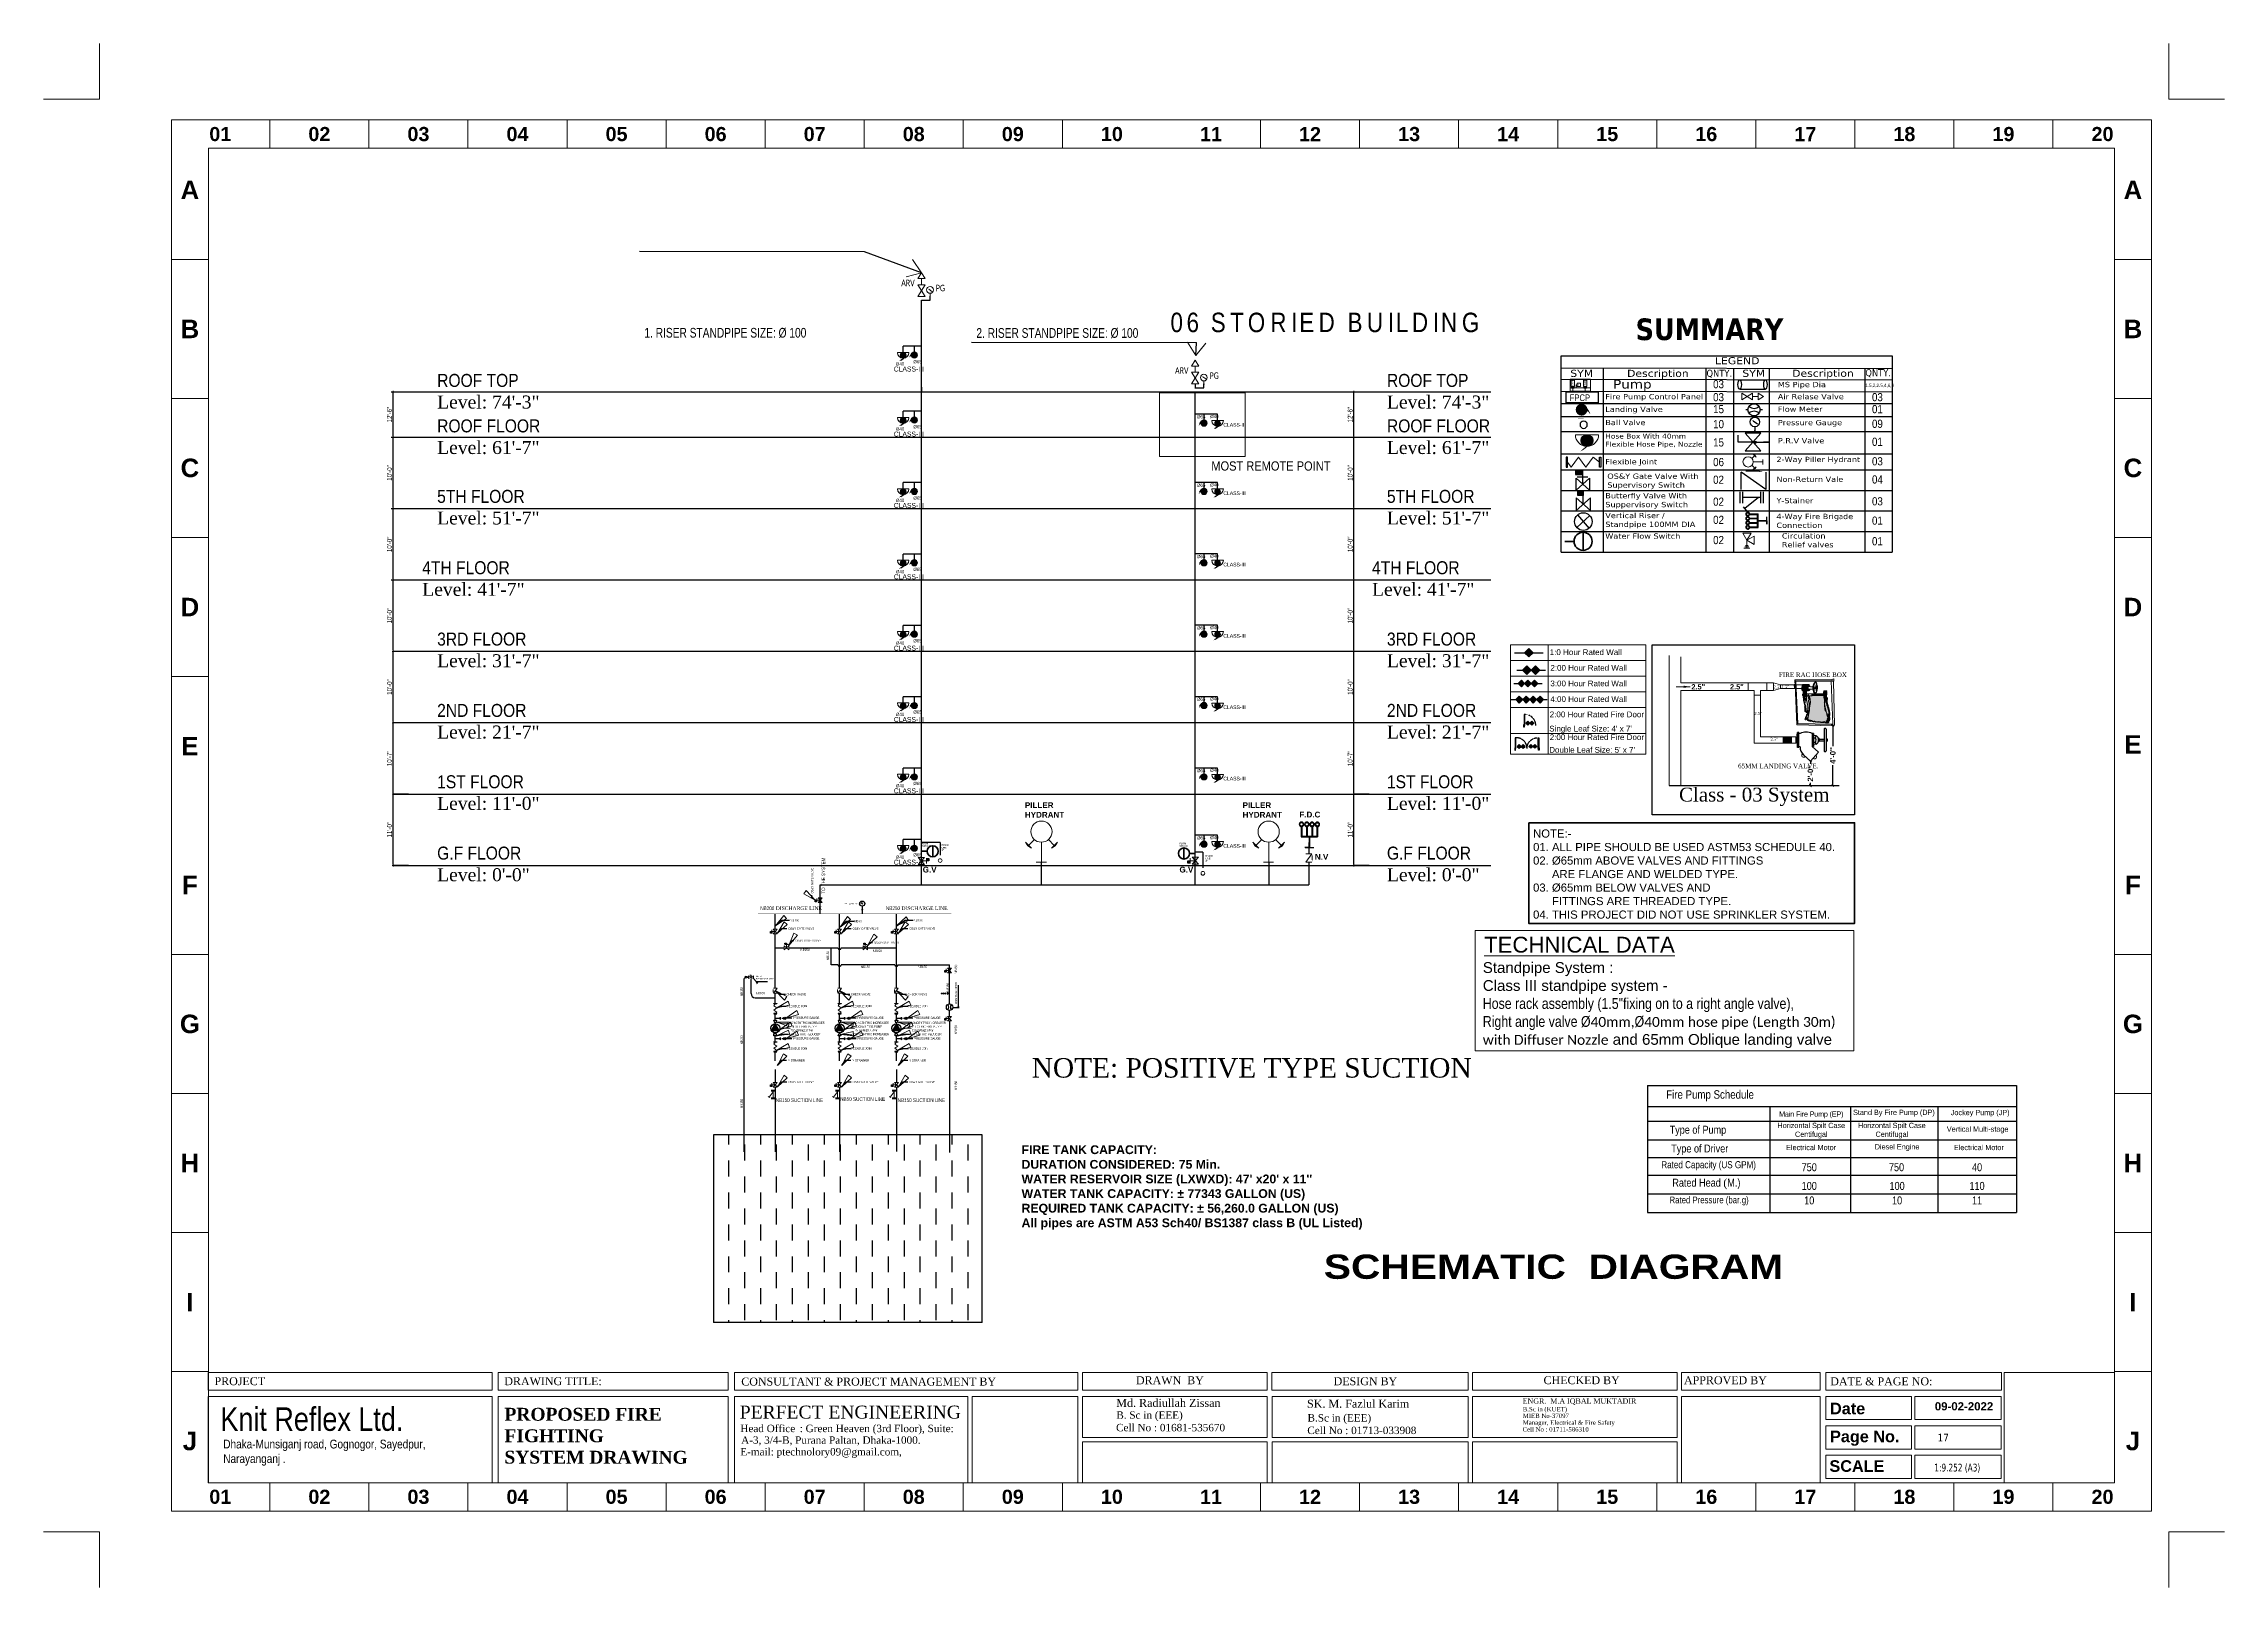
# Model space of a CAD drawing. Header units: inches. Extents: x -98933 to 1585249, y -3352739 to 192771.
# Drawn here: x 48363 to 52398, y 48562 to 51418 of the extents above; entities that cross this region are included whole.
import ezdxf

# ---------------------------------------------------------------- set-up
doc = ezdxf.new("R2010")
doc.units = ezdxf.units.IN
doc.header["$MEASUREMENT"] = 0
doc.header["$PDMODE"] = 35
doc.linetypes.add('CONTINOUS', pattern=[0])
doc.linetypes.add('DASH', pattern=[0.35, 0.25, -0.1])
doc.layers.get('0').update_dxf_attribs({"lineweight": 0})
doc.layers.get('Defpoints').update_dxf_attribs({"lineweight": 0})
for name, color, linetype in [('-TB', 7, 'Continuous'), ('8', 7, 'Continuous'), ('bp door', 40, 'Continuous'), ('fire rated wall', 7, 'Continuous'), ('FIREFIGHTING', 241, 'Continuous'), ('legend', 7, 'Continuous'), ('Pile', 5, 'Continuous')]:
    doc.layers.add(name, color=color, linetype=linetype)
for name, color, linetype, lineweight in [('ADES FIRE SPRINKLER', 1, 'Continuous', 30), ('AN-TEXT', 251, 'Continuous', 15), ('BODY', 7, 'Continuous', 5), ('Cable line', 1, 'Continuous', 25), ('DIM', 7, 'Continuous', 0), ('DIM 01', 250, 'Continuous', 9), ('DIM.', 251, 'Continuous', 5), ('DIMENSION', 116, 'Continuous', 15), ('DIMENTION', 56, 'Continuous', 9), ('FF-VALVES', 170, 'Continuous', 18), ('Fire Line', 1, 'Continuous', 25), ('FIRE SCH', 8, 'Continuous', 0), ('FITTINGS', 6, 'Continuous', 13), ('FPS- Butterfly Valve', 1, 'Continuous', 25), ('FPS- FBC-2', 1, 'Continuous', 25), ('FPS- Flexible Joint', 1, 'Continuous', 25), ('FPS- Hose Box', 1, 'Continuous', 25), ('FPS- Landing Valve', 1, 'Continuous', 25), ('FPS- Non Ruturn Valve', 1, 'Continuous', 25), ('FPS- OSY Valve', 1, 'Continuous', 25), ('FPS- Pillar Hydrant', 1, 'Continuous', 25), ('FPS- Pressure Gauge', 1, 'Continuous', 25), ('FPS- Pressure Relief Valve', 1, 'Continuous', 25), ('FPS- Riser', 1, 'Continuous', 25), ('FPS- Y-Strainer', 1, 'Continuous', 25), ('GRID - DIM', 8, 'Continuous', 0), ('hatch-1', 8, 'Continuous', 25), ('Hydrant Pipe', 1, 'Continuous', 25), ('Inline', 7, 'Continuous', 0), ('LAnding Valve', 7, 'Continuous', 0), ('NB 200', 1, 'Continuous', 25), ('NI_TEXT', 144, 'Continuous', 15), ('OHTDELIVERY', 7, 'Continuous', 0), ('Outline', 7, 'Continuous', 0), ('PIPE', 4, 'Continuous', 0), ('Pipe 100 mm', 1, 'Continuous', 25), ('Pipe 150 mm', 1, 'Continuous', 25), ('pipe line', 1, 'Continuous', 25), ('PIPE2.5', 6, 'Continuous', 25), ('Scale', 7, 'Continuous', 0), ('Scale_Text', 7, 'Continuous', 0), ('SHEET', 186, 'Continuous', 35), ('Smoke Detector', 3, 'Continuous', 25), ('SYMBOL HYDRANT', 251, 'Continuous', 0), ('Text', 7, 'Continuous', 0), ('Text 2', 7, 'Continuous', 25), ('Text1', 7, 'Continuous', 13), ('TEXT_TITLEBOX', 7, 'Continuous', 13), ('Titelblk', 7, 'Continuous', 25), ('TITLE', 7, 'Continuous', 20), ('TXT', 7, 'Continuous', 0), ('wall', 7, 'Continuous', 0), ('y strainer', 10, 'Continuous', 5)]:
    doc.layers.add(name, color=color, linetype=linetype, lineweight=lineweight)
doc.layers.add('ball v', color=7, linetype='Continuous', lineweight=0, true_color=0x1e12ca)
doc.styles.add('A', font='ARIALN.TTF')
doc.styles.add('AREAL', font='arial.ttf')
doc.styles.add('ARIAL', font='times.ttf')
doc.styles.add('arial narrow', font='tahoma.ttf')
doc.styles.add('isop', font='isocpeur.ttf')
doc.styles.add('legend', font='arial.ttf')
doc.styles.add('ltcnbt', font='swisscl.ttf')
doc.styles.add('MON-01', font='ARIALN.TTF')
doc.styles.add('MONOTEXT', font='txt')
doc.styles.add('new', font='tahoma.ttf', dxfattribs={"width": 1.3})
doc.styles.add('rafik', font='arial.ttf')
doc.styles.add('SHT-TEXT-1', font='times.ttf', dxfattribs={"height": 12})
doc.styles.get("Standard").update_dxf_attribs({"font": 'arialbd.ttf', "height": 24})
doc.styles.add('STYLE3', font='arial.ttf', dxfattribs={"width": 0.75})
doc.styles.add('SWISSLT', font='swisscl.ttf')
doc.styles.add('TEXT', font='arial.ttf')
doc.styles.add('TX 5', font='ARIALN.TTF')
doc.styles.add('ZIA', font='ARIALN.TTF', dxfattribs={"width": 1.05, "height": 10})
doc.dimstyles.new('1_4', dxfattribs={"dimtxt": 5, "dimasz": 2, "dimexe": 0, "dimexo": 1, "dimgap": 2, "dimtad": 0, "dimdec": 1, "dimzin": 3, "dimdsep": 46, "dimlunit": 4, "dimtxsty": 'Standard', "dimblk": 'OBLIQUE', "dimcen": 0, "dimclrd": 256, "dimclre": 256, "dimclrt": 142, "dimadec": 1, "dimazin": 1, "dimtfac": 0.5, "dimtdec": 1, "dimtix": 1, "dimtofl": 0, "dimtmove": 0, "dimatfit": 3, "dimfxl": 3, "dimtolj": 1, "dimtzin": 0, "dimlwd": -1, "dimlwe": -1, "dimarcsym": 0})
doc.dimstyles.new('3_16', dxfattribs={"dimscale": 0.75, "dimtxt": 20, "dimasz": 2.5, "dimexe": 0.18, "dimexo": 0.0625, "dimgap": 0.125, "dimtad": 0, "dimdec": 0, "dimzin": 3, "dimdsep": 46, "dimlunit": 4, "dimtxsty": 'ltcnbt', "dimblk": 'D', "dimcen": 3, "dimclrt": 7, "dimadec": 0, "dimazin": 0, "dimtfac": 16, "dimtdec": 0, "dimtix": 1, "dimtmove": 0, "dimatfit": 3, "dimfxl": 1, "dimtvp": 0.75, "dimtolj": 1, "dimtzin": 0, "dimarcsym": 0})
doc.dimstyles.new('DIM-SEC', dxfattribs={"dimtxt": 15, "dimasz": 10, "dimexe": 1, "dimexo": 1, "dimgap": 0.09375, "dimtad": 1, "dimdec": 0, "dimlfac": 8, "dimzin": 3, "dimdsep": 46, "dimlunit": 4, "dimtxsty": 'A', "dimblk": 'OBLIQUE', "dimcen": 0.5, "dimdle": 0.5, "dimclrd": 256, "dimclre": 256, "dimclrt": 256, "dimadec": 0, "dimazin": 0, "dimtfac": 1, "dimtdec": 0, "dimtmove": 0, "dimatfit": 3, "dimldrblk": 'CLOSEDBLANK', "dimfxl": 1, "dimfrac": 2, "dimtolj": 1, "dimtzin": 0, "dimarcsym": 0})
doc.dimstyles.new('Small', dxfattribs={"dimscale": 0, "dimtxt": 6, "dimasz": 6, "dimexe": 1, "dimexo": 1, "dimgap": 1.5, "dimtad": 0, "dimdec": 0, "dimzin": 3, "dimdsep": 46, "dimlunit": 4, "dimtxsty": 'arial narrow', "dimcen": 1, "dimdle": 1, "dimclrd": 256, "dimclre": 256, "dimclrt": 7, "dimadec": 0, "dimazin": 0, "dimtfac": 1, "dimtdec": 0, "dimtmove": 0, "dimatfit": 3, "dimfxl": 1, "dimtolj": 1, "dimtzin": 0, "dimlwd": 0, "dimlwe": -1, "dimarcsym": 0})
doc.dimstyles.new('st 01', dxfattribs={"dimtxt": 14, "dimasz": 2, "dimexe": 0.18, "dimexo": 0.0625, "dimgap": 0.09, "dimtad": 0, "dimdec": 0, "dimzin": 0, "dimdsep": 46, "dimlunit": 3, "dimtxsty": 'Standard', "dimblk": 'OPEN90', "dimcen": 0.09, "dimadec": 0, "dimazin": 0, "dimtfac": 1, "dimtdec": 0, "dimtofl": 0, "dimtmove": 0, "dimatfit": 3, "dimldrblk": 'OPEN90', "dimfxl": 0.18, "dimtolj": 1, "dimtzin": 0, "dimarcsym": 0})
doc.dimstyles.get("Standard").update_dxf_attribs({"dimtxt": 30, "dimasz": 12, "dimexe": 0.18, "dimexo": 0.0625, "dimgap": 0.09, "dimtad": 0, "dimtih": 1, "dimtoh": 1, "dimdec": 0, "dimzin": 0, "dimdsep": 46, "dimlunit": 4, "dimtxsty": 'Standard', "dimblk": 'ARCHTICK', "dimcen": 0.5, "dimclrd": 256, "dimclrt": 256, "dimaunit": 1, "dimadec": 3, "dimazin": 0, "dimtfac": 1, "dimtdec": 0, "dimtofl": 0, "dimtmove": 0, "dimatfit": 3, "dimfxl": 0.18, "dimtolj": 1, "dimtzin": 0, "dimlwd": -1, "dimarcsym": 0})
pattern_1 = [(46.6105, (1280.85482, 10664.21773), (-0.1299008, 0.1227959), [])]

# ---------------------------------------------------------------- blocks, each defined once
blk = doc.blocks.new('_Oblique')
at = {"color": 0, "linetype": 'ByBlock', "lineweight": -2}
blk.add_line((-0.5, -0.5), (0.5, 0.5), dxfattribs=at)
blk = doc.blocks.new('SDFGSDGSD')
at = {"layer": 'DIMENSION', "color": 1}
for p, q in [((-87076, 9832), (-87118, 9812)), ((-87118, 9832), (-87076, 9812)), ((-87118, 9832), (-87118, 9812)), ((-87097, 9839), (-87106, 9839)), ((-87097, 9822), (-87097, 9839)), ((-87076, 9832), (-87076, 9812)), ((-87126, 9822), (-87118, 9822)), ((-87097, 9820), (-87099, 9817)), ((-87097, 9820), (-87097, 9803)), ((-87097, 9820), (-87096, 9817))]:
    blk.add_line(p, q, dxfattribs=at)
blk = doc.blocks.new('ball.v')
at = {"color": 7, "linetype": 'ByBlock', "lineweight": 13, "const_width": 1}
for points in [[(386990, 646537), (386990, 646888)], [(387146, 646537), (387146, 646995), (387395, 646995)], [(387302, 646537), (387302, 646888)], [(386990, 646713), (386687, 646713)], [(387302, 646713), (387601, 646713)]]:
    blk.add_lwpolyline(points, dxfattribs=at)
at = {"color": 7, "linetype": 'CONTINOUS'}
blk.add_circle((387146, 646713), 156, dxfattribs=at)
blk = doc.blocks.new('_ArchTick')
at = {"color": 0, "linetype": 'ByBlock', "const_width": 0.15}
blk.add_lwpolyline([(-0.5, -0.5), (0.5, 0.5)], dxfattribs=at)
blk = doc.blocks.new('FPS- Flexible Joint')
at = {"layer": 'FPS- Flexible Joint', "color": 1}
for points in [[(-4344.8, -11808.4), (-4344.8, -11801.7), (-4345.6, -11801.7), (-4345.6, -11808.4)], [(-4323.2, -11808.4), (-4323.2, -11801.7), (-4322.4, -11801.7), (-4322.4, -11808.4)]]:
    blk.add_lwpolyline(points, close=True, dxfattribs=at)
at = {"layer": 'FPS- Flexible Joint', "color": 1, "lineweight": 5}
blk.add_lwpolyline([(-4344.8, -11805), (-4342.3, -11808.4), (-4337.4, -11801.7), (-4332.5, -11808.4), (-4327.6, -11801.7), (-4323.2, -11805)], dxfattribs=at)
blk = doc.blocks.new('A$C47DA282D')
at = {"lineweight": -2}
h = blk.add_hatch(color=5, dxfattribs=at)
h.dxf.hatch_style = 1
h.paths.add_polyline_path([(205, 118), (169, 118), (169, 69), (205, 69)])
at = {"color": 1, "lineweight": 20, "ltscale": 2}
for p, q in [((0, 138), (122, 138)), ((122, 0), (0, 138)), ((0, 0), (122, 138)), ((61, 69), (205, 69)), ((161, 19), (161, 125)), ((122, 0), (0, 0))]:
    blk.add_line(p, q, dxfattribs=at)
at = {"lineweight": -2}
blk.add_lwpolyline([(205, 69), (169, 69), (169, 118), (205, 118)], close=True, dxfattribs=at)
blk = doc.blocks.new('A$C1F5D063A')
at = {"layer": 'y strainer', "linetype": 'Continuous'}
for p, q in [((0, 126), (0, 0)), ((30, 126), (30, 0)), ((30, 63), (225, 63)), ((55, 63), (205, -60)), ((225, 126), (225, 0)), ((254, 126), (254, 0)), ((222, -39), (188, -82))]:
    blk.add_line(p, q, dxfattribs=at)
blk = doc.blocks.new('A$C6DE15CEC')
at = {"color": 1, "lineweight": 20, "ltscale": 2}
for p, q in [((0, 0), (0, 110)), ((158, 0), (0, 110)), ((158, 110), (158, 0))]:
    blk.add_line(p, q, dxfattribs=at)
at = {"color": 7, "lineweight": 5}
blk.add_lwpolyline([(115, 116), (30, 116)], dxfattribs=at)
blk.add_solid([(115, 120), (139, 116), (115, 112)], dxfattribs=at)
blk = doc.blocks.new('A$C7E161618')
at = {"layer": 'pipe line', "color": 1, "lineweight": 0}
for p, q in [((3.3, 21.9), (0, 16.5)), ((6.7, 16.5), (3.3, 21.9)), ((0, 16.5), (6.7, 16.5)), ((6.7, 0), (0, 10.8)), ((6.7, 10.8), (0, 0)), ((0, 10.8), (6.7, 10.8)), ((0, 0), (6.7, 0)), ((3.3, 16.5), (3.3, 10.8))]:
    blk.add_line(p, q, dxfattribs=at)
blk = doc.blocks.new('FPS- Pillar Hydrant')
at = {"layer": 'FPS- Pillar Hydrant', "lineweight": 0}
for p, q in [((-4332.24, -11785.1), (-4333.39, -11783.95)), ((-4333.39, -11783.95), (-4331.04, -11786.3)), ((-4333.39, -11783.95), (-4331.04, -11786.3)), ((-4331.95, -11784.81), (-4333.39, -11783.95)), ((-4332.11, -11785.13), (-4334.44, -11787.46)), ((-4333.42, -11790.19), (-4325.55, -11790.19)), ((-4331.04, -11786.3), (-4331.95, -11784.81)), ((-4325.55, -11792.25), (-4325.55, -11788.24)), ((-4325.55, -11790.19), (-4325.55, -11792.25)), ((-4332.11, -11795.24), (-4334.44, -11792.92)), ((-4333.39, -11796.43), (-4331.04, -11794.08)), ((-4333.39, -11796.43), (-4331.04, -11794.08)), ((-4332.24, -11795.27), (-4333.39, -11796.43)), ((-4331.95, -11795.56), (-4333.39, -11796.43)), ((-4331.04, -11794.08), (-4331.95, -11795.56))]:
    blk.add_line(p, q, dxfattribs=at)
blk.add_circle((-4337.58, -11790.19), 4.16, dxfattribs=at)
blk = doc.blocks.new('1')
at = {"layer": 'pipe line'}
h = blk.add_hatch(color=256, dxfattribs=at)
edge = h.paths.add_edge_path()
edge.add_ellipse((20904, 9121.3), major_axis=(7.71, 7.71), ratio=1, start_angle=225, end_angle=405, ccw=False)
edge.add_ellipse((20904, 9121.3), major_axis=(7.71, 7.71), ratio=1, start_angle=45, end_angle=225, ccw=False)
at = {"layer": 'Hydrant Pipe', "lineweight": 5}
blk.add_ellipse((20904, 9121.3), major_axis=(-7.71, 7.71), ratio=1, start_param=2.356194490192165, end_param=8.63937979737175, dxfattribs=at)
at = {"layer": 'pipe line'}
blk.add_line((20889.7, 9118.7), (20896.3, 9129), dxfattribs=at)
blk.add_solid([(20888.5, 9119.5), (20884.9, 9111.4), (20890.9, 9117.9)], dxfattribs=at)
blk = doc.blocks.new('2')
h = blk.add_hatch(color=1)
edge = h.paths.add_edge_path()
edge.add_ellipse((20874.5, 9118.5), major_axis=(7.2, 7.2), ratio=1, start_angle=45.01895, end_angle=225.01895, ccw=False)
edge.add_ellipse((20874.5, 9118.5), major_axis=(7.2, 7.2), ratio=1, start_angle=225.01895, end_angle=405.01895, ccw=False)
at = {"color": 1}
blk.add_ellipse((20874.5, 9118.5), major_axis=(-7.2, 7.2), ratio=1, start_param=2.356194490192194, end_param=8.63937979737178, dxfattribs=at)
at = {"layer": 'Hydrant Pipe', "lineweight": 5}
blk.add_line((20884.5, 9138.7), (20884.5, 9098.3), dxfattribs=at)
blk.add_ellipse((20884.5, 9118.5), major_axis=(-14.3, 14.3), ratio=1, start_param=-0.785067, end_param=2.356525, dxfattribs=at)
at = {"layer": 'pipe line'}
blk.add_line((20857.8, 9110.1), (20864.5, 9120.4), dxfattribs=at)
blk.add_solid([(20856.5, 9110.8), (20853.9, 9103.9), (20859.2, 9109.5)], dxfattribs=at)
blk = doc.blocks.new('rtf5')
at = {"layer": 'PIPE', "lineweight": -2}
for points in [[(-52609.7, 17544), (-52609.7, 17555.1)], [(-52596, 17544.3), (-52596, 17555.1)]]:
    blk.add_lwpolyline(points, dxfattribs=at)
at = {"layer": 'Pipe 150 mm', "lineweight": -2, "ltscale": 100000}
blk.add_line((-52587.4, 17555.1), (-52609.7, 17555.1), dxfattribs=at)
at = {"layer": 'PIPE', "color": 8, "lineweight": -2, "xscale": -0.3465627753757872, "yscale": 0.3465627753757872, "zscale": 0.3465627753702641, "rotation": 270}
blk.add_blockref('2', (-55769.9, 10309.7), dxfattribs=at)
at = {"layer": 'PIPE', "color": 8, "lineweight": -2, "xscale": 0.3465627753612353, "yscale": 0.3465627753757872, "zscale": 0.3465627753702641}
blk.add_blockref('1', (-59840.5, 14383.2), dxfattribs=at)
at = {"layer": 'TXT', "color": 7, "lineweight": -2, "style": 'MON-01'}
for s, height, p in [('CLASS-III', 6.04, (-52621.2, 17524.2)), ('%%C40', 3.93, (-52618.6, 17531.5)), ('%%C65', 3.93, (-52597.2, 17534.3))]:
    blk.add_text(s, height=height, dxfattribs=at).set_placement(p)
blk = doc.blocks.new('SS')
at = {"layer": 'PIPE', "lineweight": -2}
for points in [[(-42579.7, 19893.4), (-42579.7, 19904.2)], [(-42563.3, 19893), (-42563.3, 19904.2)]]:
    blk.add_lwpolyline(points, dxfattribs=at)
at = {"layer": 'Pipe 150 mm', "lineweight": -2, "ltscale": 100000}
blk.add_line((-42563.3, 19904.2), (-42590.5, 19904.2), dxfattribs=at)
at = {"layer": 'PIPE', "color": 8, "lineweight": -2, "xscale": 0.3465627753612353, "yscale": 0.3465627753757872, "zscale": 0.3465627753702641}
blk.add_blockref('1', (-49824.3, 16732.3), dxfattribs=at)
at = {"layer": 'PIPE', "color": 8, "lineweight": -2, "xscale": -0.3465627753757872, "yscale": 0.3465627753757872, "zscale": 0.3465627753702641, "rotation": 270}
blk.add_blockref('2', (-45723.4, 12658.7), dxfattribs=at)
at = {"layer": 'TXT', "color": 7, "lineweight": -2, "style": 'MON-01'}
for s, height, p in [('%%C65', 3.93, (-42588.3, 19899.1)), ('%%C40', 3.93, (-42572.2, 19899.5)), ('CLASS-III', 4.46, (-42556.2, 19889.1))]:
    blk.add_text(s, height=height, dxfattribs=at).set_placement(p)
blk = doc.blocks.new('D')
at = {"layer": 'DIM'}
for q in [(-1.125, 0), (0, 1.125), (1.125, 0), (0, -1.125)]:
    blk.add_line((0, 0), q, dxfattribs=at)
at = {"layer": 'DIM', "color": 6, "const_width": 0.375}
blk.add_lwpolyline([(-0.1875, 0, 1), (0.1875, 0, 1)], format="xyb", close=True, dxfattribs=at)
blk = doc.blocks.new('*D281')
at = {"layer": 'Defpoints', "color": 0, "transparency": 16777216}
for p in [(50787.3, 50029.9), (50815.9, 50029.9, 0), (50815.9, 49897.9, 0)]:
    blk.add_point(p, dxfattribs=at)
at = {"layer": 'DIM 01', "color": 0, "lineweight": -2, "transparency": 16777216}
for p, q in [((50815.8, 50029.9), (50787.1, 50029.9)), ((50787.3, 49899.8), (50787.3, 50028.1)), ((50815.8, 49897.9), (50787.1, 49897.9))]:
    blk.add_line(p, q, dxfattribs=at)
at = {"layer": 'DIM 01', "color": 0, "lineweight": -2, "transparency": 16777216, "xscale": 1.875, "yscale": 1.875, "zscale": 1.875}
for p, rotation in [((50787.3, 50029.9), 90), ((50787.3, 49897.9), 270)]:
    blk.add_blockref('D', p, dxfattribs=dict(at, rotation=rotation))
at = {"layer": 'DIM 01', "color": 7, "lineweight": -2, "transparency": 16777216, "insert": (50780.4, 49963.9), "char_height": 9, "attachment_point": 5, "rotation": 90, "style": 'ltcnbt'}
blk.add_mtext('\\A1;11\'-0"', dxfattribs=at)
blk = doc.blocks.new('*D282')
at = {"layer": 'Defpoints', "color": 0, "transparency": 16777216}
for p in [(50787.2, 50161.9), (50787.2, 50161.9), (50815.9, 50029.9, 0)]:
    blk.add_point(p, dxfattribs=at)
at = {"layer": 'DIM 01', "color": 0, "lineweight": -2, "transparency": 16777216}
for p, q in [((50787.2, 50161.9), (50787.1, 50161.9)), ((50787.2, 50031.8), (50787.2, 50160.1)), ((50815.8, 50029.9), (50787.1, 50029.9))]:
    blk.add_line(p, q, dxfattribs=at)
at = {"layer": 'DIM 01', "color": 0, "lineweight": -2, "transparency": 16777216, "xscale": 1.875, "yscale": 1.875, "zscale": 1.875}
for p, rotation in [((50787.2, 50161.9), 90), ((50787.2, 50029.9), 270)]:
    blk.add_blockref('D', p, dxfattribs=dict(at, rotation=rotation))
at = {"layer": 'DIM 01', "color": 7, "lineweight": -2, "transparency": 16777216, "insert": (50780.3, 50095.9), "char_height": 9, "attachment_point": 5, "rotation": 90, "style": 'ltcnbt'}
blk.add_mtext('\\A1;10\'-7"', dxfattribs=at)
blk = doc.blocks.new('*D283')
at = {"layer": 'Defpoints', "color": 0, "transparency": 16777216}
for p in [(50787.3, 50293.9, 0), (50787.3, 50293.9), (50787.3, 50161.9, 0)]:
    blk.add_point(p, dxfattribs=at)
at = {"layer": 'DIM 01', "color": 0, "lineweight": -2, "transparency": 16777216}
for p, q in [((50787.2, 50293.9), (50787.1, 50293.9)), ((50787.3, 50163.8), (50787.3, 50292.1)), ((50787.2, 50161.9), (50787.1, 50161.9))]:
    blk.add_line(p, q, dxfattribs=at)
at = {"layer": 'DIM 01', "color": 0, "lineweight": -2, "transparency": 16777216, "xscale": 1.875, "yscale": 1.875, "zscale": 1.875}
for p, rotation in [((50787.3, 50293.9), 90), ((50787.3, 50161.9), 270)]:
    blk.add_blockref('D', p, dxfattribs=dict(at, rotation=rotation))
at = {"layer": 'DIM 01', "color": 7, "lineweight": -2, "transparency": 16777216, "insert": (50780.4, 50227.9), "char_height": 9, "attachment_point": 5, "rotation": 90, "style": 'ltcnbt'}
blk.add_mtext('\\A1;10\'-0"', dxfattribs=at)
blk = doc.blocks.new('*D284')
at = {"layer": 'Defpoints', "color": 0, "transparency": 16777216}
for p in [(50783.4, 50425.9, 0), (50787.3, 50425.9), (50787.3, 50293.9, 0)]:
    blk.add_point(p, dxfattribs=at)
at = {"layer": 'DIM 01', "color": 0, "lineweight": -2, "transparency": 16777216}
for p, q in [((50783.5, 50425.9), (50787.4, 50425.9)), ((50787.3, 50295.8), (50787.3, 50424.1)), ((50787.2, 50293.9), (50787.1, 50293.9))]:
    blk.add_line(p, q, dxfattribs=at)
at = {"layer": 'DIM 01', "color": 0, "lineweight": -2, "transparency": 16777216, "xscale": 1.875, "yscale": 1.875, "zscale": 1.875}
for p, rotation in [((50787.3, 50425.9), 90), ((50787.3, 50293.9), 270)]:
    blk.add_blockref('D', p, dxfattribs=dict(at, rotation=rotation))
at = {"layer": 'DIM 01', "color": 7, "lineweight": -2, "transparency": 16777216, "insert": (50780.4, 50359.9), "char_height": 9, "attachment_point": 5, "rotation": 90, "style": 'ltcnbt'}
blk.add_mtext('\\A1;10\'-0"', dxfattribs=at)
blk = doc.blocks.new('*D285')
at = {"layer": 'Defpoints', "color": 0, "transparency": 16777216}
for p in [(50783.4, 50557.9, 0), (50787.3, 50557.9), (50783.4, 50425.9, 0)]:
    blk.add_point(p, dxfattribs=at)
at = {"layer": 'DIM 01', "color": 0, "lineweight": -2, "transparency": 16777216}
for p, q in [((50783.5, 50557.9), (50787.4, 50557.9)), ((50787.3, 50427.8), (50787.3, 50556.1)), ((50783.5, 50425.9), (50787.4, 50425.9))]:
    blk.add_line(p, q, dxfattribs=at)
at = {"layer": 'DIM 01', "color": 0, "lineweight": -2, "transparency": 16777216, "xscale": 1.875, "yscale": 1.875, "zscale": 1.875}
for p, rotation in [((50787.3, 50557.9), 90), ((50787.3, 50425.9), 270)]:
    blk.add_blockref('D', p, dxfattribs=dict(at, rotation=rotation))
at = {"layer": 'DIM 01', "color": 7, "lineweight": -2, "transparency": 16777216, "insert": (50780.4, 50491.9), "char_height": 9, "attachment_point": 5, "rotation": 90, "style": 'ltcnbt'}
blk.add_mtext('\\A1;10\'-0"', dxfattribs=at)
blk = doc.blocks.new('A$C56CE7E5C')
at = {"color": 7, "lineweight": 20}
blk.add_lwpolyline([(43, 139), (102, 98)], dxfattribs=at)
at = {"color": 1, "lineweight": 20}
for points in [[(65, 61), (65, 0)], [(65, 0), (54, 0), (75, 0)]]:
    blk.add_lwpolyline(points, dxfattribs=at)
blk.add_circle((65, 125), 64.9, dxfattribs=at)
at = {"color": 7, "lineweight": 20}
blk.add_solid([(40, 136), (22, 154), (45, 143)], dxfattribs=at)
blk = doc.blocks.new('A$C47451B56')
at = {"layer": 'LAnding Valve', "lineweight": 5, "ltscale": 0.2}
blk.add_hatch(color=256, dxfattribs=at).paths.add_polyline_path([(16.04, 8), (19.69, 8), (19.69, 10.94), (16.04, 10.94)])
at = {"layer": 'LAnding Valve', "lineweight": 30}
for p, q in [((0, 10.08), (0, 8.93)), ((0.51, 10.08), (0, 10.08)), ((0.51, 14.31), (0.51, 4.58)), ((1.4, 14.31), (1.4, 4.58)), ((3.57, 9.9), (1.4, 9.9)), ((3.57, 10.16), (3.57, 8.85)), ((3.57, 10.16), (4.01, 10.16)), ((4.01, 10.29), (4.01, 8.72)), ((4.99, 11.41), (6.17, 11.51)), ((6.17, 10.46), (5.31, 10.46)), ((6.23, 12.37), (6.23, 6.64)), ((6.23, 12.37), (6.78, 12.37)), ((6.78, 12.37), (6.78, 6.64)), ((12.19, 12.37), (12.7, 12.37)), ((12.7, 6.11), (12.7, 12.9)), ((12.7, 12.9), (13.34, 12.9)), ((12.7, 11.18), (13.34, 11.18)), ((13.34, 6.11), (13.34, 12.9)), ((13.41, 12.12), (13.34, 12.21)), ((13.34, 8.48), (13.41, 12.12)), ((0.51, 8.93), (0, 8.93)), ((3.57, 9.11), (1.4, 9.11)), ((3.57, 8.85), (4.01, 8.85)), ((3.88, 3.98), (6.78, 6.64)), ((7.55, 0), (3.88, 3.98)), ((4.99, 7.6), (6.17, 7.51)), ((6.17, 8.55), (5.31, 8.55)), ((6.23, 6.64), (6.78, 6.64)), ((7.55, 0), (10.65, 2.86)), ((12.19, 6.47), (12.7, 6.64)), ((12.7, 7.83), (13.34, 7.83)), ((12.7, 6.11), (13.34, 6.11)), ((13.34, 6.86), (13.41, 6.77))]:
    blk.add_line(p, q, dxfattribs=at)
at = {"layer": 'LAnding Valve'}
for p, q in [((13.38, 10.69), (13.49, 10.82)), ((13.38, 8.13), (13.49, 10.82)), ((13.59, 10.69), (13.49, 10.82)), ((13.49, 8.26), (13.59, 10.69)), ((13.59, 8.13), (13.69, 10.82)), ((13.59, 10.69), (13.69, 10.82)), ((13.8, 10.69), (13.69, 10.82)), ((13.69, 8.26), (13.8, 10.69)), ((13.8, 8.13), (13.9, 10.82)), ((13.8, 10.69), (13.9, 10.82)), ((14, 10.69), (13.9, 10.82)), ((13.9, 8.26), (14, 10.69)), ((14, 8.13), (14.1, 10.82)), ((14, 10.69), (14.1, 10.82)), ((14.1, 10.94), (19.69, 10.94)), ((14.1, 8), (14.1, 10.94)), ((12.19, 6.47), (12.19, 6.37)), ((13.38, 8.12), (13.28, 7.99)), ((13.49, 8.26), (13.59, 8.13)), ((13.69, 8.26), (13.59, 8.13)), ((13.69, 8.26), (13.8, 8.13)), ((13.9, 8.26), (13.8, 8.13)), ((13.9, 8.26), (14, 8.13)), ((14.1, 8.26), (14, 8.13)), ((14.1, 8), (19.69, 8))]:
    blk.add_line(p, q, dxfattribs=at)
at = {"layer": 'LAnding Valve', "lineweight": 5, "ltscale": 0.2}
for p, q in [((16.04, 10.94), (16.04, 8)), ((19.69, 10.94), (19.69, 8))]:
    blk.add_line(p, q, dxfattribs=at)
at = {"layer": 'LAnding Valve', "lineweight": 30, "extrusion": (0, 0, -1)}
for centre, major_axis, start_param, end_param in [((0.95, 14.31), (-0.315, 0.315), 5.497787, 8.63938), ((5.21, 10.13), (-0.857, 0.857), 5.634863, 6.885427), ((6.57, 9.51), (1.11, 1.11), 3.27652, 4.577462), ((6.57, 11.41), (1.11, 1.11), 3.27652, 3.926991), ((9.48, 7.34), (-4.04, 4.04), 0.291939, 1.278857), ((0.95, 4.7), (-0.315, 0.315), 2.356194, 5.497787), ((5.21, 8.88), (0.857, 0.857), 2.539351, 3.789915), ((6.57, 7.6), (-1.11, 1.11), 5.497787, 6.148258), ((7.42, 6.37), (3.37, 3.37), 0.785398, 1.611957)]:
    blk.add_ellipse(centre, major_axis=major_axis, ratio=1, start_param=start_param, end_param=end_param, dxfattribs=at)
at = {"layer": 'LAnding Valve', "extrusion": (0, 0, -1)}
for centre, start_param, end_param in [((5.64, 1.92), 3.073394, 6.433706), ((10.54, 2.6), 1.458071, 4.818383)]:
    blk.add_ellipse(centre, major_axis=(-0.633, 0.633), ratio=1, start_param=start_param, end_param=end_param, dxfattribs=at)
blk = doc.blocks.new('*D245')
at = {"ltscale": 100000, "transparency": 16777216}
for p, q in [((1274.3, 10680.9), (1274.3, 10680.9)), ((1274.3, 10680.9), (1274.3, 10662.3)), ((1274.3, 10626.3), (1274.3, 10644.9)), ((1274.3, 10626.3), (1274.3, 10626.3))]:
    blk.add_line(p, q, dxfattribs=at)
at = {"layer": 'Defpoints', "color": 0, "ltscale": 100000, "transparency": 16777216}
for p in [(1274.3, 10680.9, 3), (1274.3, 10626.3, 4.4), (1274.3, 10626.3)]:
    blk.add_point(p, dxfattribs=at)
at = {"ltscale": 100000, "transparency": 16777216, "xscale": 2, "yscale": 2, "zscale": 2}
for p, rotation in [((1274.3, 10680.9), 90), ((1274.3, 10626.3), 270)]:
    blk.add_blockref('_Oblique', p, dxfattribs=dict(at, rotation=rotation))
at = {"color": 10, "ltscale": 100000, "transparency": 16777216, "insert": (1274.3, 10653.6), "char_height": 5, "attachment_point": 5, "rotation": 90}
blk.add_mtext("\\A1;4'-0''", dxfattribs=at)
blk = doc.blocks.new('*D246')
at = {"ltscale": 100000, "transparency": 16777216}
for p, q in [((1253.8, 10648.5), (1253.8, 10646.1)), ((1253.8, 10626.3), (1253.8, 10628.7))]:
    blk.add_line(p, q, dxfattribs=at)
at = {"layer": 'Defpoints', "color": 0, "ltscale": 100000, "transparency": 16777216}
for p in [(1253.8, 10648.5, 3), (1253.8, 10626.3, 4.4), (1253.8, 10626.3)]:
    blk.add_point(p, dxfattribs=at)
at = {"ltscale": 100000, "transparency": 16777216, "xscale": 2, "yscale": 2, "zscale": 2}
for p, rotation in [((1253.8, 10648.5), 90), ((1253.8, 10626.3), 270)]:
    blk.add_blockref('_Oblique', p, dxfattribs=dict(at, rotation=rotation))
at = {"color": 10, "ltscale": 100000, "transparency": 16777216, "insert": (1253.8, 10637.4), "char_height": 5, "attachment_point": 5, "rotation": 90}
blk.add_mtext("\\A1;2'-0''", dxfattribs=at)
blk = doc.blocks.new('gfdf')
at = {"layer": 'fire rated wall'}
h = blk.add_hatch(color=1, dxfattribs=at)
h.dxf.hatch_style = 1
h.paths.add_polyline_path([(9432340, -5613482.8), (9432327.3, -5613470), (9432314.5, -5613482.8)])
h.paths.add_polyline_path([(9432314.5, -5613482.8), (9432327.3, -5613495.5), (9432340, -5613482.8)])
at = {"layer": 'fire rated wall', "color": 1, "elevation": 0}
blk.add_lwpolyline([(9432284.8, -5613482.8), (9432369.8, -5613482.8)], dxfattribs=at)
blk.add_lwpolyline([(9432327.3, -5613495.5), (9432340, -5613482.8), (9432327.3, -5613470), (9432314.5, -5613482.8)], close=True, dxfattribs=at)
blk = doc.blocks.new('bfg')
at = {"layer": 'fire rated wall'}
h = blk.add_hatch(color=1, dxfattribs=at)
h.dxf.hatch_style = 1
h.paths.add_polyline_path([(9432308.7, -5613534.5), (9432321.4, -5613547.3), (9432334.2, -5613534.5)])
h.paths.add_polyline_path([(9432334.2, -5613534.5), (9432321.4, -5613521.8), (9432308.7, -5613534.5)])
h.paths.add_polyline_path([(9432334.2, -5613534.5), (9432359.7, -5613534.5), (9432346.9, -5613521.8)])
h.paths.add_polyline_path([(9432334.2, -5613534.5), (9432346.9, -5613547.3), (9432359.7, -5613534.5)])
at = {"layer": 'fire rated wall', "color": 1, "elevation": 0}
blk.add_lwpolyline([(9432291.7, -5613534.5), (9432376.7, -5613534.5)], dxfattribs=at)
for points in [[(9432321.4, -5613547.3), (9432334.2, -5613534.5), (9432321.4, -5613521.8), (9432308.7, -5613534.5)], [(9432346.9, -5613547.3), (9432359.7, -5613534.5), (9432346.9, -5613521.8), (9432334.2, -5613534.5)]]:
    blk.add_lwpolyline(points, close=True, dxfattribs=at)
blk = doc.blocks.new('gdg')
at = {"layer": 'fire rated wall'}
h = blk.add_hatch(color=1, dxfattribs=at)
h.dxf.hatch_style = 1
h.paths.add_polyline_path([(9432288.4, -5613575.8), (9432298.7, -5613586.1), (9432309, -5613575.8)])
h.paths.add_polyline_path([(9432309, -5613575.8), (9432298.7, -5613565.5), (9432288.4, -5613575.8)])
h.paths.add_polyline_path([(9432309, -5613575.8), (9432329.7, -5613575.8), (9432319.3, -5613565.5)])
h.paths.add_polyline_path([(9432309, -5613575.8), (9432319.3, -5613586.1), (9432329.7, -5613575.8)])
h = blk.add_hatch(color=1, dxfattribs=at)
h.dxf.hatch_style = 1
h.paths.add_polyline_path([(9432329.7, -5613575.8), (9432340, -5613586.1), (9432350.3, -5613575.8)])
h.paths.add_polyline_path([(9432350.3, -5613575.8), (9432340, -5613565.5), (9432329.7, -5613575.8)])
h.paths.add_polyline_path([(9432350.3, -5613575.8), (9432371, -5613575.8), (9432360.7, -5613565.5)])
h.paths.add_polyline_path([(9432350.3, -5613575.8), (9432360.7, -5613586.1), (9432371, -5613575.8)])
at = {"layer": 'fire rated wall', "color": 1, "elevation": 0}
for points in [[(9432298.7, -5613586.1), (9432309, -5613575.8), (9432298.7, -5613565.5), (9432288.4, -5613575.8)], [(9432319.3, -5613586.1), (9432329.7, -5613575.8), (9432319.3, -5613565.5), (9432309, -5613575.8)], [(9432340, -5613586.1), (9432350.3, -5613575.8), (9432340, -5613565.5), (9432329.7, -5613575.8)], [(9432360.7, -5613586.1), (9432371, -5613575.8), (9432360.7, -5613565.5), (9432350.3, -5613575.8)]]:
    blk.add_lwpolyline(points, close=True, dxfattribs=at)
blk.add_lwpolyline([(9432274.6, -5613575.8), (9432382, -5613575.8)], dxfattribs=at)
blk = doc.blocks.new('single door')
at = {"ltscale": 100000}
h = blk.add_hatch(color=1, dxfattribs=at)
h.paths.add_polyline_path([(-35778.4, 23402), (-35782.7, 23397.8), (-35778.4, 23393.6), (-35778.4, 23393.6), (-35778.4, 23393.6), (-35774.2, 23397.8)])
h.paths.add_polyline_path([(-35782.7, 23389.3), (-35778.4, 23385.1), (-35774.2, 23389.3), (-35778.4, 23393.6), (-35778.4, 23393.6), (-35778.4, 23393.6)])
at = {"layer": 'bp door', "color": 1}
for points in [[(-35778.4, 23393.6), (-35774.2, 23397.8), (-35778.4, 23402), (-35782.7, 23397.8)], [(-35778.4, 23385.1), (-35774.2, 23389.3), (-35778.4, 23393.6), (-35782.7, 23389.3)], [(-35796.8, 23382.4), (-35796.8, 23381.1), (-35773.7, 23381.1), (-35773.7, 23382.4)], [(-35773.7, 23381.7), (-35773.7, 23381.1), (-35775.1, 23381.1), (-35775.1, 23379.9), (-35770.6, 23379.9), (-35770.6, 23381.7)]]:
    blk.add_lwpolyline(points, close=True, dxfattribs=at)
at = {"layer": 'bp door', "color": 1, "linetype": 'DASH'}
blk.add_arc((-35774, 23383.3), 22.9, 89.3284, 182.3206, dxfattribs=at)
blk = doc.blocks.new('qq')
at = {"layer": 'legend', "lineweight": 9}
for p, q in [((-53783.8, 35524.9), (-53381, 35524.9)), ((-53783.8, 35524.9), (-53783.8, 35199.7)), ((-53783.8, 35478.4), (-53381, 35478.4)), ((-53671.8, 35524.9), (-53671.8, 35199.7)), ((-53381, 35524.9), (-53381, 35199.7)), ((-53783.8, 35431.9), (-53381, 35431.9)), ((-53783.8, 35385.5), (-53381, 35385.5)), ((-53783.8, 35339), (-53381, 35339)), ((-53783.8, 35261.4), (-53381, 35261.4)), ((-53783.8, 35199.7), (-53381, 35199.7))]:
    blk.add_line(p, q, dxfattribs=at)
at = {"layer": 'fire rated wall'}
for name, p in [('gfdf', (-9486056, 5648984.2)), ('bfg', (-9486056, 5648984.2)), ('gdg', (-9486056, 5648937.7))]:
    blk.add_blockref(name, p, dxfattribs=at)
at = {"layer": 'fire rated wall', "xscale": 0.7668257442310396, "yscale": 0.7668257442310396, "zscale": 0.7668257442310396}
for p in [(-7286698, 4340012.7), (-7286678.4, 4340012.7)]:
    blk.add_blockref('bfg', p, dxfattribs=at)
at = {"layer": 'wall', "color": 4, "ltscale": 100000, "yscale": 1.386507937630086}
for p, xscale, zscale, rotation in [((-86161.1, -14315.3), 1.386507937630086, 1.386507937630086, 270), ((-86187.1, -14384.1), 1.386507937630086, 1.386507937630086, 270), ((-21281.4, -14384.1), -1.386507937630086, 1.386507937629645, 90)]:
    blk.add_blockref('single door', p, dxfattribs=dict(at, xscale=xscale, zscale=zscale, rotation=rotation))
at = {"layer": 'legend', "style": 'legend'}
for s, p in [('1:0 Hour Rated Wall', (-53666.7, 35494.4)), ('3:00 Hour Rated Wall', (-53664.8, 35401.5)), ('2:00 Hour Rated Wall', (-53664.8, 35447.9)), ('4:00 Hour Rated Wall', (-53664.8, 35355)), ("Single Leaf Size: 4' x 7'", (-53668.2, 35267.1)), ('2:00 Hour Rated Fire Door', (-53666.7, 35309.5)), ("Double Leaf Size: 5' x 7'", (-53668.2, 35204.1)), ('2:00 Hour Rated Fire Door', (-53666.7, 35241.7))]:
    blk.add_text(s, height=17.035, dxfattribs=at).set_placement(p)
blk = doc.blocks.new('www')
at = {"layer": 'SHEET', "color": 7}
blk.add_lwpolyline([(-53842.7, 39693.4), (-53450.7, 39693.4), (-53450.7, 39572.2), (-53842.7, 39572.2)], close=True, dxfattribs=at)
at = {"layer": 'NI_TEXT', "insert": (-53837.6, 39685.3), "char_height": 9.754, "width": 1359.565, "attachment_point": 1, "style": 'AREAL'}
blk.add_mtext('{\\C5;NOTE:-\\C96;\\P\\C0;01. ALL PIPE SHOULD BE USED ASTM53 SCHEDULE 40.\\P02. Ø65mm ABOVE VALVES AND FITTINGS \\P      ARE FLANGE AND WELDED TYPE.\\P03. Ø65mm BELOW VALVES AND \\P      FITTINGS ARE THREADED TYPE.\\P04. THIS PROJECT DID NOT USE SPRINKLER SYSTEM.}', dxfattribs=at)
blk = doc.blocks.new('111')
at = {"layer": 'FITTINGS', "color": 7, "ltscale": 5}
blk.add_lwpolyline([(-53221.5, 39959.8), (-52766, 39959.8), (-52766, 39814.9), (-53221.5, 39814.9)], close=True, dxfattribs=at)
at = {"layer": 'Text', "color": 7, "insert": (-53212.5, 39921.8), "char_height": 12.97, "width": 761.009, "attachment_point": 1, "style": 'AREAL'}
blk.add_mtext('{\\C0;Standpipe System : \\PClass III standpipe system - \\P\\fArial Narrow|b0|i0|c0|p34;Hose rack assembly (1.5"fixing on to a right angle valve),\\fCalibri|b0|i0|c0|p34;\\H0.9167x;\\P\\fArial Narrow|b0|i0|c0|p34;\\H1.091x;Right angle \\H0.9998x;valve Ø\\fCalibri|b0|i0|c0|p34;\\H0.9167x;40mm,\\fArial Narrow|b0|i0|c0|p34;\\H1.091x;Ø\\fCalibri|b0|i0|c0|p34;\\H0.9167x;40mm hose pipe (Length 30m) \\Pwith Diffuser Nozzle\\fArial|b0|i0|c0|p34;\\H1.091x; and 65mm Oblique landing valve}', dxfattribs=at)
at = {"layer": 'Text1', "color": 7, "style": 'rafik'}
blk.add_text('%%UTECHNICAL DATA', height=19.067, dxfattribs=at).set_placement((-53210.9, 39933.3))
blk = doc.blocks.new('*D286')
at = {"layer": 'Defpoints', "color": 0, "transparency": 16777216}
for p in [(50783.4, 50773.9, 0), (50787.3, 50773.9), (50783.4, 50689.9, 0)]:
    blk.add_point(p, dxfattribs=at)
at = {"layer": 'DIM 01', "color": 0, "lineweight": -2, "transparency": 16777216}
for p, q in [((50783.5, 50773.9), (50787.4, 50773.9)), ((50787.3, 50691.8), (50787.3, 50772.1)), ((50783.5, 50689.9), (50787.4, 50689.9))]:
    blk.add_line(p, q, dxfattribs=at)
at = {"layer": 'DIM 01', "color": 0, "lineweight": -2, "transparency": 16777216, "xscale": 1.875, "yscale": 1.875, "zscale": 1.875}
for p, rotation in [((50787.3, 50773.9), 90), ((50787.3, 50689.9), 270)]:
    blk.add_blockref('D', p, dxfattribs=dict(at, rotation=rotation))
at = {"layer": 'DIM 01', "color": 7, "lineweight": -2, "transparency": 16777216, "insert": (50780.4, 50731.9), "char_height": 9, "attachment_point": 5, "rotation": 90, "style": 'ltcnbt'}
blk.add_mtext('\\A1;12\'-6"', dxfattribs=at)
blk = doc.blocks.new('*D287')
at = {"layer": 'Defpoints', "color": 0, "transparency": 16777216}
for p in [(50783.4, 50689.9, 0), (50787.3, 50689.9), (50783.4, 50557.9, 0)]:
    blk.add_point(p, dxfattribs=at)
at = {"layer": 'DIM 01', "color": 0, "lineweight": -2, "transparency": 16777216}
for p, q in [((50783.5, 50689.9), (50787.4, 50689.9)), ((50787.3, 50559.8), (50787.3, 50688.1)), ((50783.5, 50557.9), (50787.4, 50557.9))]:
    blk.add_line(p, q, dxfattribs=at)
at = {"layer": 'DIM 01', "color": 0, "lineweight": -2, "transparency": 16777216, "xscale": 1.875, "yscale": 1.875, "zscale": 1.875}
for p, rotation in [((50787.3, 50689.9), 90), ((50787.3, 50557.9), 270)]:
    blk.add_blockref('D', p, dxfattribs=dict(at, rotation=rotation))
at = {"layer": 'DIM 01', "color": 7, "lineweight": -2, "transparency": 16777216, "insert": (50780.4, 50623.9), "char_height": 9, "attachment_point": 5, "rotation": 90, "style": 'ltcnbt'}
blk.add_mtext('\\A1;10\'-0"', dxfattribs=at)
blk = doc.blocks.new('sswy')
at = {"color": 1, "lineweight": 50}
for p, q in [((-252678.3, 148551), (-252678.3, 148476.4)), ((-252715.6, 148513.7), (-252753.9, 148513.7))]:
    blk.add_line(p, q, dxfattribs=at)
blk.add_circle((-252678.3, 148513.7), 37.3, dxfattribs=at)
blk = doc.blocks.new('FPS- FBC-2')
at = {"lineweight": -2, "true_color": 0xed1f24}
h = blk.add_hatch(color=240, dxfattribs=at)
h.dxf.hatch_style = 1
h.paths.add_polyline_path([(-4334.7, -11771.1), (-4339.7, -11771.1, 16.474806), (-4339.7, -11771.4), (-4335, -11771.4), (-4335, -11773.6), (-4339.7, -11773.6, 16.474806), (-4339.7, -11773.9), (-4335, -11773.9), (-4335, -11776.2), (-4339.7, -11776.2, 16.474806), (-4339.7, -11776.5), (-4335, -11776.5), (-4335, -11778.7), (-4339.7, -11778.7, 16.474806), (-4339.7, -11779), (-4334.7, -11779), (-4334.7, -11775.2), (-4329.6, -11775.2), (-4329.6, -11775.1), (-4329.6, -11774.9), (-4334.7, -11774.9)])
h.paths.add_polyline_path([(-4340, -11771.2, -1), (-4341.7, -11771.2, -1)], flags=16)
h.paths.add_polyline_path([(-4340, -11773.8, -1), (-4341.7, -11773.8, -1)], flags=16)
h.paths.add_polyline_path([(-4340, -11776.3, -1), (-4341.7, -11776.3, -1)], flags=16)
h.paths.add_polyline_path([(-4340, -11778.9, -1), (-4341.7, -11778.9, -1)], flags=16)
at = {"layer": 'FPS- FBC-2', "color": 1}
for p, q in [((-4339.7, -11771.1), (-4334.7, -11771.1)), ((-4339.7, -11771.4), (-4335, -11771.4)), ((-4335, -11773.6), (-4335, -11771.4)), ((-4334.7, -11774.9), (-4334.7, -11771.1)), ((-4339.7, -11773.6), (-4335, -11773.6)), ((-4339.7, -11773.9), (-4335, -11773.9)), ((-4339.7, -11776.2), (-4335, -11776.2)), ((-4339.7, -11776.5), (-4335, -11776.5)), ((-4339.7, -11778.7), (-4335, -11778.7)), ((-4339.7, -11779), (-4334.7, -11779)), ((-4335, -11776.2), (-4335, -11773.9)), ((-4335, -11778.7), (-4335, -11776.5)), ((-4334.7, -11774.9), (-4329.6, -11774.9)), ((-4334.7, -11775.2), (-4329.6, -11775.2)), ((-4334.7, -11779), (-4334.7, -11775.2)), ((-4329.6, -11777.1), (-4329.6, -11772.9)), ((-4329.6, -11775.1), (-4329.6, -11777.2))]:
    blk.add_line(p, q, dxfattribs=at)
for centre in [(-4340.8, -11771.2), (-4340.8, -11773.8), (-4340.8, -11776.3), (-4340.8, -11778.9)]:
    blk.add_circle(centre, 0.849, dxfattribs=at)
for centre in [(-4340.8, -11771.2), (-4340.8, -11773.8), (-4340.8, -11776.3), (-4340.8, -11778.9)]:
    blk.add_arc(centre, 1.12, 6.947, 353.053, dxfattribs=at)
blk = doc.blocks.new('PAGE')
at = {"layer": 'Inline', "color": 252, "lineweight": 15}
blk.add_lwpolyline([(178051640.6, 22656441.1), (178051640.6, 22657235.8), (178050505.4, 22657235.8), (178050505.4, 22656441.1)], close=True, dxfattribs=at)
at = {"layer": 'Outline', "color": 252, "lineweight": 15}
for p, q in [((178051662.6, 22657252.7), (178050483.4, 22657252.7)), ((178051662.6, 22656424.2), (178051662.6, 22657252.7)), ((178050483.4, 22656424.2), (178051662.6, 22656424.2))]:
    blk.add_line(p, q, dxfattribs=at)
blk.add_lwpolyline([(178050483.4, 22657252.7), (178050483.4, 22656424.2)], dxfattribs=at)
at = {"layer": 'Scale', "color": 252, "lineweight": 9}
for p, q in [((178050542, 22657235.8), (178050542, 22657252.7)), ((178050601, 22657235.8), (178050601, 22657252.7)), ((178050660, 22657235.8), (178050660, 22657252.7)), ((178050719, 22657235.8), (178050719, 22657252.7)), ((178050778, 22657235.8), (178050778, 22657252.7)), ((178050837, 22657235.8), (178050837, 22657252.7)), ((178050896, 22657235.8), (178050896, 22657252.7)), ((178050955, 22657235.8), (178050955, 22657252.7)), ((178051014, 22657235.8), (178051014, 22657252.7)), ((178051132, 22657235.8), (178051132, 22657252.7)), ((178051191, 22657235.8), (178051191, 22657252.7)), ((178051250, 22657235.8), (178051250, 22657252.7)), ((178051309, 22657235.8), (178051309, 22657252.7)), ((178051368, 22657235.8), (178051368, 22657252.7)), ((178051427, 22657235.8), (178051427, 22657252.7)), ((178051486, 22657235.8), (178051486, 22657252.7)), ((178051545, 22657235.8), (178051545, 22657252.7)), ((178051604, 22657235.8), (178051604, 22657252.7)), ((178050483.4, 22657169.6), (178050505.4, 22657169.6)), ((178051640.6, 22657169.6), (178051662.6, 22657169.6)), ((178050483.4, 22657086.8), (178050505.4, 22657086.8)), ((178051640.6, 22657086.8), (178051662.6, 22657086.8)), ((178050483.4, 22657004), (178050505.4, 22657004)), ((178051640.6, 22657004), (178051662.6, 22657004)), ((178050483.4, 22656921.2), (178050505.4, 22656921.2)), ((178050483.4, 22656755.7), (178050505.4, 22656755.7)), ((178051640.6, 22656755.7), (178051662.6, 22656755.7)), ((178050483.4, 22656672.9), (178050505.4, 22656672.9)), ((178051640.6, 22656672.9), (178051662.6, 22656672.9)), ((178050483.4, 22656590.1), (178050505.4, 22656590.1)), ((178051640.6, 22656590.1), (178051662.6, 22656590.1)), ((178050483.4, 22656507.3), (178050505.4, 22656507.3)), ((178051640.6, 22656507.3), (178051662.6, 22656507.3)), ((178051640.6, 22656507.3), (178051662.6, 22656507.3)), ((178051640.6, 22656507.3), (178051662.6, 22656507.3)), ((178050542, 22656424.2), (178050542, 22656441.1)), ((178050601, 22656424.2), (178050601, 22656441.1)), ((178050660, 22656424.2), (178050660, 22656441.1)), ((178050719, 22656424.2), (178050719, 22656441.1)), ((178050778, 22656424.2), (178050778, 22656441.1)), ((178050837, 22656424.2), (178050837, 22656441.1)), ((178050896, 22656424.2), (178050896, 22656441.1)), ((178050955, 22656424.2), (178050955, 22656441.1)), ((178051014, 22656424.2), (178051014, 22656441.1)), ((178051132, 22656424.2), (178051132, 22656441.1)), ((178051191, 22656424.2), (178051191, 22656441.1)), ((178051250, 22656424.2), (178051250, 22656441.1)), ((178051309, 22656424.2), (178051309, 22656441.1)), ((178051368, 22656424.2), (178051368, 22656441.1)), ((178051427, 22656424.2), (178051427, 22656441.1)), ((178051486, 22656424.2), (178051486, 22656441.1)), ((178051545, 22656424.2), (178051545, 22656441.1)), ((178051604, 22656424.2), (178051604, 22656441.1))]:
    blk.add_line(p, q, dxfattribs=at)
at = {"layer": 'Scale_Text', "color": 252, "lineweight": 13, "attachment_point": 5}
for s, insert, char_height, width in [('01', (178050512.5, 22657244.2), 8.43, 2.51), ('02', (178050571.5, 22657244.2), 8.43, 2.51), ('03', (178050630.5, 22657244.2), 8.43, 2.51), ('04', (178050689.5, 22657244.2), 8.43, 2.51), ('05', (178050748.5, 22657244.2), 8.43, 2.51), ('06', (178050807.5, 22657244.2), 8.43, 2.51), ('07', (178050866.5, 22657244.2), 8.43, 2.51), ('08', (178050925.5, 22657244.2), 8.43, 2.51), ('09', (178050984.5, 22657244.2), 8.43, 2.51), ('10', (178051043.5, 22657244.2), 8.43, 2.51), ('11', (178051102.5, 22657244.2), 8.43, 2.51), ('12', (178051161.5, 22657244.2), 8.43, 2.51), ('13', (178051220.5, 22657244.2), 8.43, 2.51), ('14', (178051279.5, 22657244.2), 8.43, 2.51), ('15', (178051338.5, 22657244.2), 8.43, 2.51), ('16', (178051397.5, 22657244.2), 8.43, 2.51), ('17', (178051456.5, 22657244.2), 8.43, 2.51), ('18', (178051515.5, 22657244.2), 8.43, 2.51), ('19', (178051574.5, 22657244.2), 8.43, 2.51), ('20', (178051633.5, 22657244.2), 8.43, 2.51), ('A', (178050494.4, 22657211), 11, 8.36), ('A', (178051651.6, 22657211), 11, 8.36), ('B', (178050494.4, 22657128.2), 11, 8.36), ('B', (178051651.6, 22657128.2), 11, 8.36), ('C', (178050494.4, 22657045.4), 11, 8.36), ('C', (178051651.6, 22657045.4), 11, 8.36), ('D', (178050494.4, 22656962.6), 11, 8.36), ('D', (178051651.6, 22656962.6), 11, 8.36), ('E', (178050494.4, 22656879.8), 11, 8.36), ('E', (178051651.6, 22656880.8), 11, 8.36), ('F', (178050494.4, 22656797.1), 11, 8.36), ('F', (178051651.6, 22656797.1), 11, 8.36), ('G', (178050494.4, 22656714.3), 11, 8.36), ('G', (178051651.6, 22656714.3), 11, 8.36), ('H', (178050494.4, 22656631.5), 11, 8.36), ('H', (178051651.6, 22656631.5), 11, 8.36), ('I', (178050494.4, 22656548.7), 11, 8.36), ('I', (178051651.6, 22656548.7), 11, 8.36), ('J', (178050494.4, 22656465.9), 11, 8.36), ('J', (178051651.6, 22656465.9), 11, 8.36), ('01', (178050512.5, 22656432.7), 8.43, 2.51), ('02', (178050571.5, 22656432.7), 8.43, 2.51), ('03', (178050630.5, 22656432.7), 8.43, 2.51), ('04', (178050689.5, 22656432.7), 8.43, 2.51), ('05', (178050748.5, 22656432.7), 8.43, 2.51), ('06', (178050807.5, 22656432.7), 8.43, 2.51), ('07', (178050866.5, 22656432.7), 8.43, 2.51), ('08', (178050925.5, 22656432.7), 8.43, 2.51), ('09', (178050984.5, 22656432.7), 8.43, 2.51), ('10', (178051043.5, 22656432.7), 8.43, 2.51), ('11', (178051102.5, 22656432.7), 8.43, 2.51), ('12', (178051161.5, 22656432.7), 8.43, 2.51), ('13', (178051220.5, 22656432.7), 8.43, 2.51), ('14', (178051279.5, 22656432.7), 8.43, 2.51), ('15', (178051338.5, 22656432.7), 8.43, 2.51), ('16', (178051397.5, 22656432.7), 8.43, 2.51), ('17', (178051456.5, 22656432.7), 8.43, 2.51), ('18', (178051515.5, 22656432.7), 8.43, 2.51), ('19', (178051574.5, 22656432.7), 8.43, 2.51), ('20', (178051633.5, 22656432.7), 8.43, 2.51)]:
    blk.add_mtext(s, dxfattribs=dict(at, insert=insert, char_height=char_height, width=width))
blk = doc.blocks.new('Title')
at = {"layer": 'Defpoints', "color": 1, "ltscale": 10}
for points in [[(-102338.3, -85271), (-102338.3, -85371), (-102438.3, -85371)], [(-98623, -85271), (-98623, -85371), (-98523, -85371)], [(-102338.3, -88042.4), (-102338.3, -87942.4), (-102438.3, -87942.4)], [(-98623, -88042.4), (-98623, -87942.4), (-98523, -87942.4)]]:
    blk.add_lwpolyline(points, dxfattribs=at)
at = {"layer": 'Titelblk', "color": 3, "linetype": 'Continuous', "lineweight": 0, "xscale": 3.014611567961765, "yscale": 3.014611567959946, "zscale": 3.014611567966516}
blk.add_blockref('PAGE', (-536855255.8, -68388224), dxfattribs=at)
blk = doc.blocks.new('*D782')
at = {"layer": 'Defpoints', "color": 0, "transparency": 16777216}
for p in [(49009.7, 50029.9), (49038.2, 50029.9, 0), (49038.2, 49897.9, 0)]:
    blk.add_point(p, dxfattribs=at)
at = {"layer": 'DIM 01', "color": 0, "lineweight": -2, "transparency": 16777216}
for p, q in [((49038.2, 50029.9), (49009.5, 50029.9)), ((49009.7, 49899.8), (49009.7, 50028.1)), ((49038.2, 49897.9), (49009.5, 49897.9))]:
    blk.add_line(p, q, dxfattribs=at)
at = {"layer": 'DIM 01', "color": 0, "lineweight": -2, "transparency": 16777216, "xscale": 1.875, "yscale": 1.875, "zscale": 1.875}
for p, rotation in [((49009.7, 50029.9), 90), ((49009.7, 49897.9), 270)]:
    blk.add_blockref('D', p, dxfattribs=dict(at, rotation=rotation))
at = {"layer": 'DIM 01', "color": 7, "lineweight": -2, "transparency": 16777216, "insert": (49002.8, 49963.9), "char_height": 9, "attachment_point": 5, "rotation": 90, "style": 'ltcnbt'}
blk.add_mtext('\\A1;11\'-0"', dxfattribs=at)
blk = doc.blocks.new('*D783')
at = {"layer": 'Defpoints', "color": 0, "transparency": 16777216}
for p in [(49009.6, 50161.9), (49009.6, 50161.9), (49038.2, 50029.9, 0)]:
    blk.add_point(p, dxfattribs=at)
at = {"layer": 'DIM 01', "color": 0, "lineweight": -2, "transparency": 16777216}
for p, q in [((49009.6, 50161.9), (49009.5, 50161.9)), ((49009.6, 50031.8), (49009.6, 50160.1)), ((49038.2, 50029.9), (49009.5, 50029.9))]:
    blk.add_line(p, q, dxfattribs=at)
at = {"layer": 'DIM 01', "color": 0, "lineweight": -2, "transparency": 16777216, "xscale": 1.875, "yscale": 1.875, "zscale": 1.875}
for p, rotation in [((49009.6, 50161.9), 90), ((49009.6, 50029.9), 270)]:
    blk.add_blockref('D', p, dxfattribs=dict(at, rotation=rotation))
at = {"layer": 'DIM 01', "color": 7, "lineweight": -2, "transparency": 16777216, "insert": (49002.7, 50095.9), "char_height": 9, "attachment_point": 5, "rotation": 90, "style": 'ltcnbt'}
blk.add_mtext('\\A1;10\'-7"', dxfattribs=at)
blk = doc.blocks.new('*D784')
at = {"layer": 'Defpoints', "color": 0, "transparency": 16777216}
for p in [(49009.7, 50293.9, 0), (49009.7, 50293.9), (49009.7, 50161.9, 0)]:
    blk.add_point(p, dxfattribs=at)
at = {"layer": 'DIM 01', "color": 0, "lineweight": -2, "transparency": 16777216}
for p, q in [((49009.6, 50293.9), (49009.5, 50293.9)), ((49009.7, 50163.8), (49009.7, 50292.1)), ((49009.6, 50161.9), (49009.5, 50161.9))]:
    blk.add_line(p, q, dxfattribs=at)
at = {"layer": 'DIM 01', "color": 0, "lineweight": -2, "transparency": 16777216, "xscale": 1.875, "yscale": 1.875, "zscale": 1.875}
for p, rotation in [((49009.7, 50293.9), 90), ((49009.7, 50161.9), 270)]:
    blk.add_blockref('D', p, dxfattribs=dict(at, rotation=rotation))
at = {"layer": 'DIM 01', "color": 7, "lineweight": -2, "transparency": 16777216, "insert": (49002.8, 50227.9), "char_height": 9, "attachment_point": 5, "rotation": 90, "style": 'ltcnbt'}
blk.add_mtext('\\A1;10\'-0"', dxfattribs=at)
blk = doc.blocks.new('*D785')
at = {"layer": 'Defpoints', "color": 0, "transparency": 16777216}
for p in [(49005.8, 50425.9, 0), (49009.7, 50425.9), (49009.7, 50293.9, 0)]:
    blk.add_point(p, dxfattribs=at)
at = {"layer": 'DIM 01', "color": 0, "lineweight": -2, "transparency": 16777216}
for p, q in [((49005.9, 50425.9), (49009.8, 50425.9)), ((49009.7, 50295.8), (49009.7, 50424.1)), ((49009.6, 50293.9), (49009.5, 50293.9))]:
    blk.add_line(p, q, dxfattribs=at)
at = {"layer": 'DIM 01', "color": 0, "lineweight": -2, "transparency": 16777216, "xscale": 1.875, "yscale": 1.875, "zscale": 1.875}
for p, rotation in [((49009.7, 50425.9), 90), ((49009.7, 50293.9), 270)]:
    blk.add_blockref('D', p, dxfattribs=dict(at, rotation=rotation))
at = {"layer": 'DIM 01', "color": 7, "lineweight": -2, "transparency": 16777216, "insert": (49002.8, 50359.9), "char_height": 9, "attachment_point": 5, "rotation": 90, "style": 'ltcnbt'}
blk.add_mtext('\\A1;10\'-0"', dxfattribs=at)
blk = doc.blocks.new('*D786')
at = {"layer": 'Defpoints', "color": 0, "transparency": 16777216}
for p in [(49005.8, 50557.9, 0), (49009.7, 50557.9), (49005.8, 50425.9, 0)]:
    blk.add_point(p, dxfattribs=at)
at = {"layer": 'DIM 01', "color": 0, "lineweight": -2, "transparency": 16777216}
for p, q in [((49005.9, 50557.9), (49009.8, 50557.9)), ((49009.7, 50427.8), (49009.7, 50556.1)), ((49005.9, 50425.9), (49009.8, 50425.9))]:
    blk.add_line(p, q, dxfattribs=at)
at = {"layer": 'DIM 01', "color": 0, "lineweight": -2, "transparency": 16777216, "xscale": 1.875, "yscale": 1.875, "zscale": 1.875}
for p, rotation in [((49009.7, 50557.9), 90), ((49009.7, 50425.9), 270)]:
    blk.add_blockref('D', p, dxfattribs=dict(at, rotation=rotation))
at = {"layer": 'DIM 01', "color": 7, "lineweight": -2, "transparency": 16777216, "insert": (49002.8, 50491.9), "char_height": 9, "attachment_point": 5, "rotation": 90, "style": 'ltcnbt'}
blk.add_mtext('\\A1;10\'-0"', dxfattribs=at)
blk = doc.blocks.new('*D787')
at = {"layer": 'Defpoints', "color": 0, "transparency": 16777216}
for p in [(49005.8, 50773.9, 0), (49009.7, 50773.9), (49005.8, 50689.9, 0)]:
    blk.add_point(p, dxfattribs=at)
at = {"layer": 'DIM 01', "color": 0, "lineweight": -2, "transparency": 16777216}
for p, q in [((49005.9, 50773.9), (49009.8, 50773.9)), ((49009.7, 50691.8), (49009.7, 50772.1)), ((49005.9, 50689.9), (49009.8, 50689.9))]:
    blk.add_line(p, q, dxfattribs=at)
at = {"layer": 'DIM 01', "color": 0, "lineweight": -2, "transparency": 16777216, "xscale": 1.875, "yscale": 1.875, "zscale": 1.875}
for p, rotation in [((49009.7, 50773.9), 90), ((49009.7, 50689.9), 270)]:
    blk.add_blockref('D', p, dxfattribs=dict(at, rotation=rotation))
at = {"layer": 'DIM 01', "color": 7, "lineweight": -2, "transparency": 16777216, "insert": (49002.8, 50731.9), "char_height": 9, "attachment_point": 5, "rotation": 90, "style": 'ltcnbt'}
blk.add_mtext('\\A1;12\'-6"', dxfattribs=at)
blk = doc.blocks.new('*D788')
at = {"layer": 'Defpoints', "color": 0, "transparency": 16777216}
for p in [(49005.8, 50689.9, 0), (49009.7, 50689.9), (49005.8, 50557.9, 0)]:
    blk.add_point(p, dxfattribs=at)
at = {"layer": 'DIM 01', "color": 0, "lineweight": -2, "transparency": 16777216}
for p, q in [((49005.9, 50689.9), (49009.8, 50689.9)), ((49009.7, 50559.8), (49009.7, 50688.1)), ((49005.9, 50557.9), (49009.8, 50557.9))]:
    blk.add_line(p, q, dxfattribs=at)
at = {"layer": 'DIM 01', "color": 0, "lineweight": -2, "transparency": 16777216, "xscale": 1.875, "yscale": 1.875, "zscale": 1.875}
for p, rotation in [((49009.7, 50689.9), 90), ((49009.7, 50557.9), 270)]:
    blk.add_blockref('D', p, dxfattribs=dict(at, rotation=rotation))
at = {"layer": 'DIM 01', "color": 7, "lineweight": -2, "transparency": 16777216, "insert": (49002.8, 50623.9), "char_height": 9, "attachment_point": 5, "rotation": 90, "style": 'ltcnbt'}
blk.add_mtext('\\A1;10\'-0"', dxfattribs=at)
blk = doc.blocks.new('FPS- Pressure Relief Valve')
at = {"layer": 'FPS- Pressure Relief Valve', "ltscale": 15}
h = blk.add_hatch(color=256, dxfattribs=at)
h.paths.add_polyline_path([(-4331.8, -12011.5), (-4331.8, -12012.3), (-4334, -12011.5)])
h.paths.add_polyline_path([(-4331.8, -12010.7), (-4331.8, -12011.5), (-4334, -12011.5)])
for p, q in [((-4345.9, -12011.5), (-4345.9, -12005.9)), ((-4327.8, -12004.5), (-4340.2, -12004.5)), ((-4327.8, -12004.5), (-4340.2, -12018.5)), ((-4340.2, -12004.5), (-4327.8, -12018.5)), ((-4334, -12011.5), (-4345.9, -12011.5)), ((-4340.2, -12018.5), (-4327.8, -12018.5)), ((-4334, -12011.5), (-4331.8, -12010.7)), ((-4334, -12011.5), (-4321.6, -12011.5)), ((-4334, -12011.5), (-4331.8, -12012.3)), ((-4334, -12011.5), (-4331.8, -12012.3)), ((-4331.8, -12010.7), (-4331.8, -12012.3)), ((-4321.6, -12011.5), (-4325.7, -12011.5))]:
    blk.add_line(p, q, dxfattribs=at)
blk = doc.blocks.new('FPS- Pressure Gauge')
at = {"layer": 'FPS- Pressure Gauge', "color": 7}
blk.add_lwpolyline([(-4336.3, -11954.3), (-4331.7, -11957.5)], dxfattribs=at)
at = {"layer": 'FPS- Pressure Gauge', "color": 1}
for points in [[(-4334.6, -11965), (-4335.4, -11965), (-4333.8, -11965)], [(-4334.6, -11960.4), (-4334.6, -11965)]]:
    blk.add_lwpolyline(points, dxfattribs=at)
blk.add_circle((-4334.6, -11955.4), 5.01, dxfattribs=at)
at = {"layer": 'FPS- Pressure Gauge', "color": 7}
blk.add_solid([(-4336.5, -11954.6), (-4337.9, -11953.2), (-4336.1, -11954)], dxfattribs=at)
blk = doc.blocks.new('FPS- Non Ruturn Valve')
at = {"layer": 'FPS- Non Ruturn Valve', "color": 1, "ltscale": 2}
for p, q in [((-4341.3, -11946.5), (-4341.3, -11935.6)), ((-4325.7, -11946.5), (-4341.3, -11935.6)), ((-4325.7, -11935.6), (-4325.7, -11946.5))]:
    blk.add_line(p, q, dxfattribs=at)
at = {"layer": 'FPS- Non Ruturn Valve', "color": 7, "lineweight": 5}
blk.add_lwpolyline([(-4330, -11935), (-4338.4, -11935)], dxfattribs=at)
blk.add_solid([(-4330, -11934.7), (-4327.6, -11935), (-4330, -11935.4)], dxfattribs=at)
blk = doc.blocks.new('FPS- Y-Strainer')
at = {"layer": 'FPS- Y-Strainer', "color": 1, "linetype": 'Continuous'}
for p, q in [((-4339.1, -11925.7), (-4328.3, -11916.9)), ((-4327.1, -11918.4), (-4329.5, -11915.3)), ((-4343, -11921.2), (-4343, -11930.2)), ((-4340.9, -11921.2), (-4340.9, -11930.2)), ((-4340.9, -11925.7), (-4326.9, -11925.7)), ((-4326.9, -11921.2), (-4326.9, -11930.2)), ((-4324.8, -11921.2), (-4324.8, -11930.2))]:
    blk.add_line(p, q, dxfattribs=at)
blk = doc.blocks.new('FLOW MITER')
at = {"color": 1, "lineweight": 30}
for p, q in [((-163218.73, -135017.19), (-163219.31, -135017.19)), ((-163215.04, -135017.19), (-163215.63, -135017.19))]:
    blk.add_line(p, q, dxfattribs=at)
blk.add_circle((-163217.18, -135017.19), 1.55, dxfattribs=at)
for centre, start, end in [((-163217.18, -135014.83), 229.3985, 310.6015), ((-163217.18, -135019.55), 49.3985, 130.6015)]:
    blk.add_arc(centre, 1.99, start, end, dxfattribs=at)
blk = doc.blocks.new('A$C3D6C2CD6')
at = {"layer": 'pipe line', "color": 1, "lineweight": 0}
for p, q in [((133, 872), (0, 657)), ((0, 657), (266, 657)), ((266, 0), (0, 431)), ((266, 431), (0, 0)), ((0, 431), (266, 431)), ((0, 0), (266, 0)), ((266, 657), (133, 872)), ((133, 657), (133, 431))]:
    blk.add_line(p, q, dxfattribs=at)
blk = doc.blocks.new('FPS- Hose Box')
at = {"layer": 'FPS- Hose Box'}
blk.add_hatch(color=1, dxfattribs=at).paths.add_polyline_path([(-4357.2, -12025, -1), (-4357.1, -12009.5, -1)])
at = {"layer": 'FPS- Hose Box', "color": 1, "lineweight": 0}
blk.add_line((-4349.4, -12001.7), (-4349.4, -12032.6), dxfattribs=at)
blk.add_line((-4349.4, -12001.7), (-4349.4, -12032.6), dxfattribs=at)
at = {"layer": 'FPS- Hose Box', "color": 1, "lineweight": 0, "ltscale": 10}
blk.add_lwpolyline([(-4368.6, -12012.4), (-4364.9, -12017.1)], dxfattribs=at)
at = {"layer": 'FPS- Hose Box', "color": 1}
blk.add_circle((-4357.1, -12017.2), 7.77, dxfattribs=at)
at = {"layer": 'FPS- Hose Box', "color": 1, "lineweight": 0}
blk.add_arc((-4349.4, -12017.2), 15.5, 89.9811, 269.9811, dxfattribs=at)
at = {"layer": 'FPS- Hose Box', "color": 1, "lineweight": 0, "ltscale": 10}
blk.add_solid([(-4368, -12011.9), (-4371.6, -12008.6), (-4369.3, -12012.8)], dxfattribs=at)
blk = doc.blocks.new('FPS- Butterfly Valve')
at = {"layer": 'FPS- Butterfly Valve'}
h = blk.add_hatch(color=5, dxfattribs=at)
h.dxf.hatch_style = 1
h.paths.add_polyline_path([(-4333.7, -11862.1), (-4333.7, -11865.6), (-4338.2, -11865.6), (-4338.2, -11862.1)])
at = {"layer": 'FPS- Butterfly Valve', "color": 1, "ltscale": 2}
for p, q in [((-4339.6, -11867.4), (-4339.6, -11878)), ((-4339.6, -11867.4), (-4327.7, -11878)), ((-4339.6, -11878), (-4327.7, -11867.4)), ((-4333.7, -11872.7), (-4333.7, -11862.1)), ((-4327.7, -11878), (-4327.7, -11867.4))]:
    blk.add_line(p, q, dxfattribs=at)
at = {"layer": 'FPS- Butterfly Valve', "color": 4}
for p, q in [((-4338.2, -11865.6), (-4338.2, -11862.1)), ((-4338.2, -11862.1), (-4333.7, -11862.1)), ((-4333.7, -11865.6), (-4338.2, -11865.6)), ((-4333.7, -11862.1), (-4333.7, -11865.6))]:
    blk.add_line(p, q, dxfattribs=at)
blk = doc.blocks.new('FPS- OSY Valve')
at = {"lineweight": -2}
h = blk.add_hatch(color=5, dxfattribs=at)
h.dxf.hatch_style = 1
h.paths.add_polyline_path([(-4338.8, -11843.7), (-4338.8, -11846.8), (-4333.4, -11846.8), (-4333.4, -11843.7)])
blk.add_lwpolyline([(-4333.4, -11843.7), (-4338.8, -11843.7), (-4338.8, -11846.8), (-4333.4, -11846.8)], close=True, dxfattribs=at)
at = {"layer": 'FPS- OSY Valve', "color": 1, "ltscale": 2}
for p, q in [((-4338.3, -11858.5), (-4338.3, -11849.7)), ((-4328.4, -11849.7), (-4338.3, -11858.5)), ((-4328.4, -11858.5), (-4338.3, -11849.7)), ((-4329.7, -11848.9), (-4337.4, -11848.9)), ((-4333.4, -11854.1), (-4333.4, -11843.7)), ((-4328.4, -11849.7), (-4328.4, -11858.5))]:
    blk.add_line(p, q, dxfattribs=at)
blk = doc.blocks.new('FPS- Landing Valve')
at = {"layer": 'FPS- Landing Valve'}
blk.add_hatch(color=256, dxfattribs=at).paths.add_polyline_path([(-4327.9, -11820.6, -1), (-4339.4, -11820.6, -1)])
blk.add_line((-4327, -11821.9), (-4330, -11817.6), dxfattribs=at)
blk.add_solid([(-4326.5, -11821.5), (-4325, -11825), (-4327.6, -11822.2)], dxfattribs=at)
blk = doc.blocks.new('FPS- Riser')
at = {"layer": 'FPS- Riser'}
for p, q in [((-4330, -11756.7), (-4337.6, -11763.7)), ((-4337.1, -11756.3), (-4330.4, -11764.2))]:
    blk.add_line(p, q, dxfattribs=at)
blk.add_circle((-4333.8, -11760.2), 5.15, dxfattribs=at)
blk = doc.blocks.new('FPS- Fire Pump-2')
at = {"layer": 'OHTDELIVERY'}
for p, q in [((-4383.5, -11919.6), (-4383.5, -11900.4)), ((-4383.5, -11900.4), (-4350.3, -11900.4)), ((-4350.3, -11914.2), (-4383.5, -11914.2)), ((-4383.5, -11919.6), (-4350.3, -11919.6)), ((-4380.5, -11913.4), (-4377.4, -11913.4)), ((-4380.3, -11915), (-4377.6, -11915)), ((-4378.4, -11916.4), (-4379.5, -11916.4)), ((-4379.5, -11916.4), (-4378.4, -11917.1)), ((-4378.4, -11916.4), (-4379.5, -11917.1)), ((-4378.4, -11917.1), (-4379.5, -11917.1)), ((-4379, -11912), (-4379, -11916.4)), ((-4379, -11917.1), (-4379, -11919.6)), ((-4372, -11909.5), (-4373.8, -11909.5)), ((-4373.8, -11909.5), (-4373.8, -11914.2)), ((-4360.6, -11913.4), (-4357.5, -11913.4)), ((-4360.4, -11915), (-4357.7, -11915)), ((-4358.5, -11916.4), (-4359.6, -11916.4)), ((-4359.6, -11916.4), (-4358.5, -11917.1)), ((-4358.5, -11916.4), (-4359.6, -11917.1)), ((-4358.5, -11917.1), (-4359.6, -11917.1)), ((-4359, -11912), (-4359, -11916.4)), ((-4359, -11912), (-4359, -11916.4)), ((-4359, -11917.1), (-4359, -11919.6)), ((-4350.3, -11919.6), (-4350.3, -11900.4))]:
    blk.add_line(p, q, dxfattribs=at)
for points in [[(-4381.6, -11901.8), (-4376.4, -11901.8), (-4376.4, -11912), (-4381.6, -11912)], [(-4372, -11906.9), (-4366.7, -11906.9), (-4366.7, -11912), (-4372, -11912)], [(-4361.6, -11901.8), (-4356.4, -11901.8), (-4356.4, -11912), (-4361.6, -11912)]]:
    blk.add_lwpolyline(points, close=True, dxfattribs=at)
for centre in [(-4379, -11914.2), (-4359, -11914.2)]:
    blk.add_circle(centre, 0.777, dxfattribs=at)
for centre, start, end in [((-4380.4, -11914.2), 97.2169, 277.2169), ((-4377.5, -11914.2), 262.7831, 82.7831), ((-4360.5, -11914.2), 97.2169, 277.2169), ((-4357.6, -11914.2), 262.7831, 82.7831)]:
    blk.add_arc(centre, 0.783, start, end, dxfattribs=at)
at = {"layer": 'OHTDELIVERY', "char_height": 2, "attachment_point": 1}
for s, insert, rotation in [('ELECT', (-4378, -11902.7), 270), ('J', (-4368.8, -11910.5), 180), ('DIESEL', (-4358.3, -11902), 270)]:
    blk.add_mtext_dynamic_manual_height_columns(s, width=1.593, gutter_width=35, heights=[0], dxfattribs=dict(at, insert=insert, rotation=rotation))
blk = doc.blocks.new('P.R.V')
at = {"layer": 'FIRE SCH', "color": 1}
for p, q in [((145872, 36732), (145942, 36732)), ((145882, 36717), (145932, 36717)), ((145890, 36702), (145924, 36702)), ((145907, 36638), (145907, 36732)), ((145857, 36553), (145956, 36553))]:
    blk.add_line(p, q, dxfattribs=at)
blk.add_lwpolyline([(145821, 36589), (145821, 36688), (145907, 36638)], close=True, dxfattribs=at)
blk.add_lwpolyline([(145956, 36553), (145907, 36638), (145857, 36553)], dxfattribs=at)
blk = doc.blocks.new('fg')
at = {"lineweight": 0}
h = blk.add_hatch(color=42, dxfattribs=at)
h.paths.add_polyline_path([(1251.3, 10714.8), (1251.3, 10715.4), (1251.3, 10716.4), (1251.4, 10717.1), (1251.7, 10717.6), (1252, 10718.1), (1252.4, 10718.4), (1247, 10718.6), (1246.7, 10718.3), (1246.4, 10717.7), (1246.2, 10716.9), (1246, 10716.3), (1245.9, 10715.4), (1245.9, 10714.7), (1246, 10714.2), (1246.1, 10713.7), (1246.4, 10713.3), (1246.6, 10713), (1247, 10713.1), (1247.6, 10713.1), (1248.1, 10713.1), (1248.8, 10713.1), (1249.5, 10712.9), (1250.3, 10712.6), (1250.7, 10712.6), (1251.5, 10712.6), (1252.2, 10712.7), (1252.6, 10712.9), (1252.3, 10713), (1251.8, 10713.4), (1251.5, 10713.8), (1251.3, 10714.3)])
h.paths.add_polyline_path([(1249.3, 10710), (1250, 10710.1), (1250.3, 10710.1), (1250.2, 10712.6), (1249.5, 10712.9), (1248.8, 10713.1), (1248.1, 10713.1), (1247.6, 10713.1), (1247, 10713.1), (1246.9, 10713), (1247, 10712.7), (1247.2, 10711.9), (1247.2, 10711.5), (1247.2, 10711), (1247.2, 10710.4), (1247.2, 10710.1), (1247.2, 10710), (1247.7, 10710.1), (1248.5, 10710.1)])
for color, points in [(256, [(1250.3, 10708.6), (1250.2, 10709.5), (1246.7, 10709.4), (1246.7, 10708.5)]), (254, [(1256.3, 10708.4), (1255.2, 10708.3), (1255.4, 10708.2), (1252.8, 10708.1), (1252.8, 10707.6), (1253, 10707), (1253, 10706.9), (1253.1, 10706.9), (1253.1, 10706.8), (1253.1, 10706.7), (1253.2, 10706.5), (1253.2, 10706.4), (1253.3, 10706.2), (1253.4, 10705.7), (1253.5, 10705.4), (1253.5, 10705.3), (1253.6, 10704.8), (1253.6, 10703.8), (1253.6, 10703.7), (1253.7, 10703.6), (1253.7, 10703.4), (1253.7, 10703.2), (1253.8, 10703), (1253.8, 10702.8), (1253.8, 10702.6), (1253.8, 10702.4), (1253.8, 10702.3), (1253.8, 10702), (1253.8, 10701.8), (1253.7, 10701.6), (1253.7, 10701.5), (1253.7, 10701.3), (1253.7, 10701.2), (1253.6, 10701), (1253.6, 10700.9), (1253.6, 10700.7), (1253.5, 10700.6), (1253.5, 10700.4), (1253.5, 10700.2), (1253.4, 10700), (1253.4, 10699.8), (1253.3, 10699.8), (1253.3, 10699.5), (1253.2, 10698.8), (1253.2, 10698.5), (1253.2, 10698.4), (1253.2, 10698.4), (1253.1, 10698.2), (1253.1, 10697.5), (1253, 10696.8), (1253.1, 10696.7), (1253.1, 10696.7), (1253.1, 10696.5), (1253, 10696.2), (1253, 10696), (1253, 10696), (1253, 10695.9), (1252.9, 10694.8), (1252.8, 10694.7), (1252.8, 10694.5), (1252.8, 10694.2), (1252.8, 10694.1), (1252.7, 10694), (1252.7, 10693.7), (1252.7, 10693.4), (1252.6, 10693.4), (1252.6, 10693.2), (1252.6, 10693.1), (1252.6, 10692.9), (1252.5, 10692.8), (1252.5, 10692.6), (1252.4, 10692.5), (1252.4, 10692.4), (1252.4, 10692.3), (1252.4, 10692.2), (1252.3, 10691.9), (1252.3, 10691.7), (1252.2, 10691.4), (1252.2, 10691.3), (1252.2, 10691.3), (1252, 10690.1), (1252, 10690), (1251.9, 10689.7), (1251.9, 10689.5), (1251.9, 10689.4), (1251.8, 10689.3), (1251.8, 10689.1), (1251.7, 10688.9), (1251.6, 10688.7), (1251.6, 10688.6), (1251.6, 10688.5), (1251.3, 10688.2), (1251.2, 10688.1), (1251, 10687.9), (1250.9, 10687.7), (1250.8, 10687.6), (1250.7, 10687.5), (1250.6, 10687.3), (1250.4, 10687.3), (1250.2, 10687.3), (1250.1, 10687.4), (1250, 10687.5), (1249.8, 10687.6), (1249.7, 10687.7), (1249.7, 10687.9), (1249.8, 10688), (1249.9, 10688.1), (1249.9, 10688.2), (1250, 10688.3), (1250.1, 10688.6), (1250.1, 10688.7), (1250.2, 10688.8), (1250.2, 10689), (1250.3, 10689.2), (1250.3, 10689.5), (1250.5, 10689.8), (1250.6, 10690.2), (1250.8, 10690.4), (1251, 10690.7), (1251.1, 10691.1), (1251.3, 10691.4), (1251.4, 10691.7), (1251.8, 10692.2), (1251.9, 10692.5), (1252, 10692.7), (1252.1, 10693.1), (1252.2, 10693.2), (1252.3, 10693.4), (1252.3, 10693.6), (1252.4, 10693.8), (1252.5, 10694), (1252.5, 10694.2), (1252.5, 10694.4), (1252.5, 10694.7), (1252.6, 10694.9), (1252.6, 10695.1), (1252.6, 10695.3), (1252.6, 10695.7), (1252.5, 10695.9), (1252.5, 10696.1), (1252.5, 10696.3), (1252.5, 10696.5), (1252.5, 10696.7), (1252.6, 10696.9), (1252.5, 10697.2), (1252.5, 10697.5), (1252.5, 10697.7), (1252.6, 10698.1), (1252.6, 10698.4), (1252.6, 10698.5), (1252.6, 10698.5), (1252.6, 10698.7), (1252.6, 10698.8), (1252.7, 10699), (1252.7, 10699.2), (1252.7, 10699.4), (1252.7, 10699.6), (1252.7, 10699.9), (1252.7, 10700.1), (1252.7, 10700.3), (1252.7, 10700.4), (1252.7, 10700.5), (1252.7, 10700.6), (1252.7, 10700.7), (1252.7, 10700.8), (1252.7, 10700.9), (1252.7, 10701), (1252.7, 10701.2), (1252.6, 10701.4), (1252.6, 10701.5), (1252.7, 10701.4), (1252.7, 10701.5), (1252.6, 10701.7), (1252.6, 10701.8), (1252.6, 10702), (1252.5, 10702.3), (1252.4, 10702.5), (1252.4, 10702.6), (1252.4, 10702.8), (1252.3, 10702.9), (1252.3, 10703.1), (1252.2, 10703.2), (1252.2, 10703.4), (1252.2, 10703.6), (1252.2, 10703.8), (1252.2, 10704), (1252.2, 10704.3), (1252.2, 10704.4), (1252.3, 10704.5), (1252.4, 10704.5), (1252.5, 10704.5), (1252.6, 10704.6), (1252.8, 10704.6), (1253.1, 10704.7), (1253.2, 10704.7), (1253.2, 10704.9), (1253.2, 10705), (1253.1, 10705.1), (1253.1, 10705.2), (1253, 10705.2), (1253, 10705.4), (1252.9, 10705.4), (1252.9, 10705.6), (1252.9, 10705.7), (1252.8, 10705.9), (1252.7, 10706.1), (1252.5, 10706), (1252.5, 10705.7), (1252.2, 10705.7), (1252.2, 10705.8), (1252.1, 10706.3), (1252, 10706.8), (1251.9, 10707.4), (1251.7, 10707.6), (1251.6, 10707.7), (1251.1, 10707.7), (1250.6, 10708), (1250, 10708.2), (1249.9, 10708.1), (1249.9, 10707.8), (1250, 10707.6), (1250.1, 10707.2), (1250.2, 10706.6), (1250.3, 10705.5), (1250.3, 10704.2), (1250.6, 10702.7), (1250.7, 10701.7), (1250.9, 10700.9), (1251, 10700.4), (1251, 10699.9), (1250.9, 10699), (1250.9, 10694.4), (1250.7, 10693.9), (1250.6, 10693.9), (1250.4, 10694), (1250.2, 10694.2), (1249.9, 10694.3), (1249.6, 10694.4), (1249.7, 10694.8), (1249.7, 10695.5), (1249.6, 10696.7), (1249.4, 10697.9), (1249.3, 10699.2), (1248.9, 10700.3), (1248.8, 10701.3), (1249, 10702.1), (1249.1, 10703.3), (1249.2, 10704.2), (1248.9, 10704.2), (1248.5, 10704.2), (1248.3, 10704.2), (1248.1, 10704.2), (1247.8, 10704.1), (1247.5, 10704), (1248.3, 10700.6), (1248.5, 10700), (1248.6, 10699.8), (1248.6, 10699.3), (1248.6, 10698.7), (1248.6, 10698.5), (1248.6, 10698.1), (1248.5, 10697.8), (1248.6, 10697.5), (1248.6, 10697), (1248.6, 10696.9), (1248.6, 10696.6), (1248.7, 10696.3), (1248.7, 10696), (1248.7, 10695.8), (1248.7, 10695.6), (1248.7, 10695.2), (1248.7, 10694.8), (1248.7, 10694.5), (1248.7, 10694.1), (1249, 10693.8), (1249.5, 10693.4), (1249.8, 10693.1), (1250.2, 10692.8), (1250.5, 10692.8), (1250.8, 10692.9), (1251, 10693.1), (1251.2, 10693.5), (1251.1, 10693), (1251.1, 10692.7), (1251.1, 10692.5), (1251, 10692.3), (1251, 10692.1), (1251, 10692), (1250.9, 10691.7), (1250.8, 10691.5), (1250.7, 10691.3), (1250.5, 10691), (1250.3, 10690.7), (1250.3, 10690.5), (1250.2, 10690.2), (1250.1, 10690), (1250, 10689.7), (1250, 10689.5), (1249.9, 10689.3), (1249.8, 10689.2), (1249.7, 10689.1), (1249.7, 10688.8), (1249.6, 10688.6), (1249.4, 10688.4), (1249.4, 10688.3), (1249.2, 10688.1), (1249.2, 10687.7), (1249, 10687.6), (1248.9, 10687.4), (1248.8, 10687), (1248.9, 10686.8), (1248.9, 10686.4), (1249, 10686.3), (1249.2, 10686.2), (1249.5, 10686.1), (1249.8, 10686.1), (1250, 10686.3), (1250.4, 10686.4), (1250.7, 10686.7), (1250.8, 10686.9), (1251, 10687.1), (1251.1, 10687.3), (1251.4, 10687.5), (1251.5, 10687.9), (1251.7, 10688.3), (1251.9, 10688.6), (1251.7, 10688.2), (1251.6, 10687.9), (1251.5, 10687.5), (1251.4, 10687.1), (1251.3, 10686.9), (1251.3, 10686.6), (1251.2, 10686.4), (1251.2, 10686.2), (1251.2, 10686.1), (1251.2, 10685.9), (1251.2, 10685.8), (1251.2, 10685.7), (1251.4, 10685.7), (1251.5, 10685.7), (1251.6, 10685.7), (1251.7, 10685.8), (1251.8, 10685.9), (1251.8, 10686), (1251.9, 10686), (1251.9, 10686.1), (1251.9, 10686.2), (1252, 10686.3), (1252, 10686.4), (1252, 10686.3), (1252, 10686.3), (1251.9, 10686.1), (1251.9, 10686.1), (1251.9, 10686), (1251.9, 10685.9), (1251.9, 10685.8), (1251.8, 10685.7), (1251.8, 10685.6), (1251.9, 10685.5), (1251.9, 10685.4), (1251.9, 10685.4), (1252, 10685.4), (1252.1, 10685.4), (1252.3, 10685.4), (1252.4, 10685.4), (1252.5, 10685.6), (1252.5, 10685.7), (1252.6, 10685.8), (1252.6, 10685.8), (1252.7, 10686), (1252.7, 10686), (1252.7, 10686.1), (1252.7, 10686), (1252.6, 10685.9), (1252.6, 10685.8), (1252.6, 10685.8), (1252.6, 10685.7), (1252.6, 10685.6), (1252.7, 10685.5), (1252.7, 10685.4), (1252.7, 10685.3), (1252.7, 10685.2), (1252.8, 10685.2), (1252.9, 10685.1), (1253.1, 10685.1), (1253.2, 10685.2), (1253.3, 10685.3), (1253.3, 10685.3), (1253.4, 10685.4), (1253.4, 10685.5), (1253.5, 10685.5), (1253.5, 10685.6), (1253.5, 10685.7), (1253.6, 10685.9), (1253.5, 10685.8), (1253.5, 10685.6), (1253.5, 10685.6), (1253.5, 10685.4), (1253.5, 10685.3), (1253.5, 10685.2), (1253.6, 10685), (1253.6, 10684.9), (1253.7, 10684.9), (1253.8, 10684.9), (1253.9, 10684.9), (1253.9, 10684.9), (1254, 10684.9), (1254.1, 10685.1), (1254.2, 10685.2), (1254.2, 10685.4), (1254.2, 10685.2), (1254.2, 10685.1), (1254.2, 10685), (1254.3, 10684.9), (1254.4, 10684.8), (1254.5, 10684.8), (1254.6, 10684.9), (1254.7, 10685), (1254.8, 10685.1), (1254.8, 10685.2), (1254.9, 10685.3), (1254.9, 10685.4), (1254.9, 10685.4), (1254.9, 10685.4), (1254.9, 10685.4), (1254.9, 10685.2), (1254.9, 10685.1), (1254.9, 10685), (1255, 10684.9), (1255.1, 10684.9), (1255.2, 10684.9), (1255.3, 10684.9), (1255.3, 10684.9), (1255.4, 10685), (1255.4, 10685), (1255.4, 10685.1), (1255.5, 10684.9), (1255.5, 10684.8), (1255.7, 10684.8), (1255.8, 10684.8), (1255.9, 10684.9), (1256, 10684.9), (1256.1, 10685), (1256.2, 10684.9), (1256.2, 10684.8), (1256.2, 10684.7), (1256.2, 10684.7), (1256.2, 10684.6), (1256.2, 10684.5), (1256.4, 10684.5), (1256.6, 10684.5), (1256.8, 10684.5), (1256.9, 10684.5), (1257, 10684.5), (1257.1, 10684.6), (1257.2, 10684.7), (1257.2, 10684.8), (1257.3, 10684.9), (1257.4, 10684.9), (1257.5, 10684.9), (1257.7, 10684.9), (1257.8, 10684.8), (1257.8, 10684.7), (1257.9, 10684.5), (1257.9, 10684.4), (1258.1, 10684.4), (1258.2, 10684.4), (1258.2, 10684.5), (1258.3, 10684.6), (1258.3, 10684.6), (1258.4, 10684.7), (1258.5, 10684.6), (1258.5, 10684.5), (1258.5, 10684.4), (1258.6, 10684.3), (1258.6, 10684.2), (1258.8, 10684.2), (1258.9, 10684.2), (1259, 10684.2), (1259, 10684.3), (1259.1, 10684.4), (1259.2, 10684.5), (1259.2, 10684.5), (1259.4, 10684.5), (1259.5, 10684.5), (1259.5, 10684.4), (1259.6, 10684.3), (1259.6, 10684.3), (1259.6, 10684.2), (1259.7, 10684.2), (1259.9, 10684.2), (1259.9, 10684.2), (1260, 10684.2), (1260, 10684.3), (1260.1, 10684.4), (1260.1, 10684.4), (1260.2, 10684.4), (1260.2, 10684.3), (1260.3, 10684.2), (1260.4, 10684.1), (1260.5, 10684.1), (1260.6, 10684.2), (1260.6, 10684.3), (1260.7, 10684.3), (1260.7, 10684.4), (1260.8, 10684.4), (1260.9, 10684.4), (1260.9, 10684.3), (1261, 10684.2), (1261.1, 10684.1), (1261.2, 10684.1), (1261.3, 10684.1), (1261.3, 10684.1), (1261.4, 10684.2), (1261.4, 10684.2), (1261.5, 10684.3), (1261.6, 10684.3), (1261.6, 10684.4), (1261.6, 10684.5), (1261.6, 10684.6), (1261.7, 10684.7), (1261.7, 10684.7), (1261.7, 10684.8), (1261.7, 10684.8), (1261.7, 10684.7), (1261.7, 10684.7), (1261.6, 10684.6), (1261.6, 10684.6), (1261.7, 10684.5), (1261.7, 10684.4), (1261.7, 10684.4), (1261.7, 10684.3), (1261.8, 10684.2), (1261.8, 10684.2), (1261.9, 10684.1), (1262, 10684.1), (1262, 10684), (1262.1, 10684), (1262.2, 10684.1), (1262.3, 10684.2), (1262.4, 10684.3), (1262.5, 10684.4), (1262.5, 10684.4), (1262.5, 10684.4), (1262.5, 10684.2), (1262.6, 10684.1), (1262.6, 10684), (1262.8, 10683.9), (1262.8, 10683.9), (1262.9, 10683.9), (1262.9, 10684), (1263, 10684), (1263, 10684.1), (1263.1, 10684.2), (1263.1, 10684.2), (1263.1, 10684.3), (1263.1, 10684.4), (1263.1, 10684.4), (1263.2, 10684.5), (1263.2, 10684.5), (1263.2, 10684.5), (1263.2, 10684.4), (1263.3, 10684.4), (1263.3, 10684.3), (1263.3, 10684.3), (1263.3, 10684.2), (1263.4, 10684.1), (1263.4, 10684), (1263.5, 10684), (1263.5, 10684), (1263.7, 10683.9), (1263.9, 10683.9), (1264, 10684.1), (1264, 10684.1), (1264.1, 10684.2), (1264.1, 10684.3), (1264.1, 10684.4), (1264.2, 10684.1), (1264.2, 10684), (1264.3, 10683.9), (1264.4, 10683.9), (1264.4, 10683.9), (1264.5, 10684), (1264.5, 10684.1), (1264.6, 10684), (1264.6, 10684), (1264.6, 10683.9), (1264.7, 10683.9), (1264.7, 10683.8), (1264.8, 10683.8), (1264.9, 10683.8), (1265, 10683.8), (1265, 10683.9), (1265.1, 10683.9), (1265.1, 10684), (1265.2, 10684.1), (1265.2, 10684.1), (1265.2, 10684.2), (1265.2, 10684.2), (1265.2, 10684.3), (1265.3, 10684.4), (1265.3, 10684.5), (1265.3, 10684.5), (1265.3, 10684.4), (1265.4, 10684.3), (1265.4, 10684.2), (1265.4, 10684.1), (1265.4, 10684.1), (1265.5, 10684), (1265.5, 10683.9), (1265.5, 10683.9), (1265.5, 10683.9), (1265.6, 10683.8), (1265.7, 10683.8), (1265.8, 10683.8), (1265.9, 10683.9), (1266, 10684), (1266, 10684.1), (1266, 10684.2), (1266.1, 10684.3), (1266.3, 10684.4), (1266.3, 10684.5), (1266.3, 10684.6), (1266.3, 10684.7), (1266.3, 10684.8), (1266.3, 10684.8), (1266.3, 10684.9), (1266.3, 10684.9), (1266.3, 10684.9), (1266.4, 10684.8), (1266.4, 10684.7), (1266.4, 10684.6), (1266.4, 10684.5), (1266.5, 10684.5), (1266.5, 10684.4), (1266.5, 10684.2), (1266.6, 10684.1), (1266.6, 10684), (1266.6, 10683.9), (1266.6, 10683.9), (1266.6, 10683.9), (1266.7, 10683.8), (1266.8, 10683.7), (1266.8, 10683.7), (1266.9, 10683.7), (1266.9, 10683.7), (1267, 10683.7), (1267, 10683.8), (1267, 10683.8), (1267, 10683.8), (1267, 10683.9), (1267.1, 10683.9), (1267.1, 10684), (1267.1, 10684), (1267.2, 10684.1), (1267.2, 10684.1), (1267.2, 10684.1), (1267.3, 10684.1), (1267.3, 10684.1), (1267.3, 10684.1), (1267.4, 10684), (1267.4, 10684), (1267.4, 10684), (1267.4, 10683.9), (1267.4, 10683.9), (1267.5, 10683.8), (1267.5, 10683.7), (1267.5, 10683.7), (1267.6, 10683.6), (1267.6, 10683.6), (1267.7, 10683.5), (1267.8, 10683.6), (1267.9, 10683.7), (1267.9, 10683.7), (1267.9, 10683.8), (1268.1, 10684), (1268.2, 10684.4), (1268.2, 10684.6), (1268.2, 10684.9), (1268.3, 10685.1), (1268.4, 10685.3), (1268.6, 10685.4), (1269, 10685.6), (1269.2, 10685.9), (1269.3, 10686.2), (1269.3, 10686.5), (1269.2, 10686.7), (1269.1, 10686.8), (1269.2, 10686.9), (1269.3, 10687.1), (1269.5, 10687.3), (1269.7, 10687.7), (1269.8, 10688.1), (1269.8, 10688.5), (1269.9, 10688.9), (1269.9, 10689.3), (1269.9, 10689.9), (1269.9, 10690.3), (1269.9, 10691), (1269.9, 10691.5), (1270, 10691.9), (1270.1, 10691.6), (1270.3, 10691.2), (1270.6, 10691.2), (1270.7, 10691.2), (1270.9, 10691.3), (1271.1, 10691.5), (1271.1, 10691.7), (1271.1, 10692.2), (1271, 10692.7), (1270.9, 10692.9), (1270.8, 10693), (1270.6, 10693.3), (1270.6, 10693.5), (1270.5, 10693.6), (1270.3, 10694.4), (1270.2, 10694.9), (1270.1, 10695.5), (1269.9, 10696.1), (1269.7, 10696.9), (1269.5, 10697.5), (1269.4, 10697.9), (1269.3, 10698.2), (1269.1, 10698.6), (1269, 10699), (1268.9, 10699.3), (1268.9, 10699.4), (1268.9, 10699.5), (1268.8, 10700), (1268.8, 10700.3), (1268.7, 10700.6), (1268.6, 10700.8), (1268.4, 10701.2), (1268.2, 10701.7), (1267.9, 10702.2), (1267.8, 10702.5), (1267.7, 10702.9), (1267.5, 10703.3), (1267.4, 10703.8), (1267.4, 10704), (1267.4, 10704.4), (1267.4, 10704.7), (1267.4, 10705.1), (1267.4, 10705.3), (1267.4, 10705.5), (1267.5, 10705.8), (1267.7, 10706), (1267.8, 10706.2), (1267.8, 10706.3), (1267.9, 10706.5), (1267.7, 10706.6), (1267.5, 10706.5), (1267.2, 10706.5), (1266.9, 10706.5), (1266.6, 10706.5), (1266.6, 10706.5), (1266.6, 10706.3), (1266.6, 10706.2), (1266.7, 10705.9), (1266.7, 10705.8), (1266.7, 10705.7), (1266.7, 10705.5), (1266.8, 10705.3), (1266.9, 10705), (1266.9, 10704.8), (1266.9, 10704.7), (1266.9, 10704.5), (1266.9, 10704.3), (1266.9, 10704.2), (1266.9, 10704), (1266.9, 10703.9), (1266.9, 10703.6), (1266.9, 10703.4), (1266.8, 10703.1), (1266.8, 10702.7), (1266.8, 10702.4), (1266.7, 10702.1), (1266.8, 10701.7), (1266.6, 10701), (1266.6, 10701.2), (1266.6, 10701.7), (1266.6, 10702.3), (1266.6, 10702.8), (1266.6, 10703.3), (1266.7, 10703.9), (1266.6, 10704.7), (1266.6, 10705.3), (1266.5, 10705.6), (1266.3, 10706.2), (1266.2, 10706.4), (1266.1, 10706.8), (1266.1, 10707.2), (1266.1, 10707.5), (1266.1, 10708), (1266, 10708.3), (1266, 10708.6), (1266, 10709), (1265.9, 10709.7), (1265.9, 10709.7), (1265.9, 10709.7), (1265.9, 10709.8), (1265.9, 10709.8), (1265.8, 10709.8), (1265.7, 10709.9), (1265.6, 10709.8), (1265.7, 10708.4)]), (0, [(1252.6, 10716.8), (1252.8, 10716.7), (1253.3, 10716.7), (1253.4, 10716.7), (1253.2, 10717.1), (1253.1, 10717.4), (1252.8, 10717.9), (1252.6, 10718.1), (1252.4, 10718.4), (1252, 10718.1), (1251.7, 10717.6), (1251.4, 10717.1), (1251.3, 10716.4), (1251.3, 10715.4), (1251.3, 10714.8), (1251.3, 10714.3), (1251.5, 10713.8), (1251.8, 10713.4), (1252.3, 10713), (1252.6, 10712.9), (1252.8, 10713), (1252.9, 10713.2), (1253.1, 10713.4), (1253.2, 10713.7), (1253.3, 10714.1), (1252.7, 10714.1), (1252, 10714), (1252, 10714.1), (1251.8, 10714.5), (1251.8, 10715.4), (1251.8, 10715.9), (1251.8, 10716.2), (1251.9, 10716.5), (1252, 10716.7), (1252.2, 10716.7)]), (42, [(1249.1, 10708.2), (1247.2, 10708.2), (1247.4, 10704), (1247.8, 10704.1), (1248.1, 10704.2), (1248.3, 10704.2), (1248.5, 10704.2), (1248.9, 10704.2), (1249.4, 10704.2)])]:
    blk.add_hatch(color=color, dxfattribs=at).paths.add_polyline_path(points)
h = blk.add_hatch(dxfattribs=at)
h.set_pattern_fill('ANSI31', color=256, scale=0.249788, angle=-358.3895, style=0)
h.set_pattern_definition([(46.6105, (1280.85482, 10664.21773), (-0.2598016, 0.2455918), [])])
h.paths.add_polyline_path([(1255.1, 10709.7), (1255, 10709.7), (1255, 10709.5), (1255, 10709.4), (1255, 10709.2), (1255, 10709), (1255, 10708.8), (1255, 10708.6), (1255.1, 10708.4), (1255.2, 10708.3), (1264.6, 10708.5), (1264.6, 10709.9)])
h = blk.add_hatch(dxfattribs=at)
h.set_pattern_fill('ANSI31', color=256, scale=0.299745, angle=-358.3895, style=0)
h.set_pattern_definition([(46.61052, (1326.2006, 10599.0195), (-0.3117619, 0.2947102), [])])
h.paths.add_polyline_path([(1256.1, 10716), (1256.1, 10715.2), (1256.2, 10714.5), (1256.2, 10714), (1256.3, 10713.5), (1256.4, 10712.8), (1256.5, 10712.1), (1256.7, 10711.5), (1256.9, 10711), (1257.6, 10710.5), (1258, 10710.4), (1258.4, 10710.5), (1258.5, 10710.5), (1257.9, 10710.8), (1257.5, 10711.3), (1257.1, 10712), (1257, 10713.2), (1256.8, 10714.1), (1256.8, 10715), (1256.8, 10715.6), (1256.8, 10716.4), (1256.8, 10717.3), (1256.9, 10718), (1257.3, 10719), (1258.1, 10720.4), (1257.9, 10720.3), (1257.3, 10719.8), (1257, 10719.3), (1256.7, 10718.8), (1256.4, 10718.1), (1256.2, 10717.5), (1256.1, 10716.9)])
h = blk.add_hatch(dxfattribs=at)
h.set_pattern_fill('ANSI31', color=252, scale=0.124894, angle=-358.3895, style=0)
h.set_pattern_definition(pattern_1)
h.paths.add_polyline_path([(1268.2, 10710.2), (1268.5, 10710.1), (1268.9, 10710), (1268.9, 10710.5), (1268.9, 10710.9), (1268.9, 10711.2), (1268.9, 10711.5), (1268.8, 10711.9), (1268.7, 10712), (1268.5, 10712), (1268.3, 10711.9), (1268, 10711.9), (1267.9, 10711.7), (1267.5, 10711.6), (1267.2, 10711.6), (1266.9, 10711.6), (1266.5, 10711.8), (1266.5, 10711.9), (1266.2, 10711.9), (1266, 10711.9), (1265.8, 10711.8), (1265.8, 10711.4), (1265.8, 10711.1), (1265.8, 10710.8), (1265.9, 10710.4), (1265.9, 10710), (1266.7, 10710.1), (1267, 10710.1), (1267.3, 10710.2), (1267.8, 10710.2)])
h = blk.add_hatch(dxfattribs=at)
h.set_pattern_fill('ANSI31', color=252, scale=0.124894, angle=-268.3895, style=0)
h.set_pattern_definition([(136.6105, (1280.85482, 10664.21773), (-0.1227959, -0.1299008), [])])
h.paths.add_polyline_path([(1268.6, 10709), (1268.5, 10709), (1268.2, 10708.8), (1268.1, 10708.8), (1267.5, 10708.7), (1267.3, 10708.7), (1267, 10708.7), (1266.9, 10708.7), (1266.8, 10708.8), (1266.6, 10708.8), (1266.4, 10708.8), (1266.3, 10708.9), (1266.3, 10708.8), (1266.3, 10708.3), (1266.3, 10707.8), (1266.3, 10707.7), (1266.3, 10707.6), (1266.3, 10707.4), (1266.4, 10707.2), (1266.4, 10707), (1266.4, 10706.8), (1266.6, 10706.6), (1266.6, 10706.5), (1266.9, 10706.5), (1267.2, 10706.5), (1267.5, 10706.5), (1267.7, 10706.6), (1267.9, 10706.5), (1268.2, 10706.6), (1268.4, 10706.7), (1268.6, 10706.9)])
h = blk.add_hatch(dxfattribs=at)
h.set_pattern_fill('ANSI31', color=253, scale=0.124894, angle=-358.3895, style=0)
h.set_pattern_definition(pattern_1)
h.paths.add_polyline_path([(1269.2, 10704.2), (1269.2, 10704.8), (1269.4, 10705.3), (1269.4, 10705.9), (1268.6, 10706.9), (1268.4, 10706.7), (1268.2, 10706.6), (1267.9, 10706.5), (1267.8, 10706.3), (1267.8, 10706.2), (1267.7, 10706), (1267.5, 10705.8), (1267.4, 10705.5), (1267.4, 10705.3), (1267.4, 10705.1), (1267.4, 10704.7), (1267.4, 10704.4), (1267.4, 10704), (1267.4, 10703.8), (1267.5, 10703.3), (1267.7, 10702.9), (1267.8, 10702.5), (1267.9, 10702.2), (1268.2, 10701.7), (1268.4, 10701.2), (1268.6, 10700.8), (1268.7, 10700.6), (1268.8, 10700.3), (1268.8, 10700), (1268.9, 10699.5), (1268.9, 10699.4), (1268.9, 10699.3), (1269, 10699), (1269.1, 10698.6), (1269.3, 10698.2), (1269.4, 10697.9), (1269.5, 10697.5), (1269.7, 10696.9), (1269.9, 10696.1), (1270.1, 10695.5), (1270.2, 10694.9), (1270.3, 10694.4), (1270.5, 10693.6), (1270.6, 10693.5), (1270.6, 10693.3), (1270.8, 10693), (1270.9, 10692.9), (1271, 10692.7), (1271.1, 10692.2), (1271.1, 10691.7), (1271.1, 10691.5), (1270.9, 10691.3), (1270.7, 10691.2), (1270.6, 10691.2), (1270.3, 10691.2), (1270.1, 10691.6), (1270, 10691.9), (1269.9, 10691.5), (1269.9, 10691), (1269.9, 10690.3), (1269.9, 10689.9), (1269.9, 10689.3), (1269.9, 10688.9), (1269.8, 10688.5), (1269.8, 10688.1), (1269.7, 10687.7), (1269.5, 10687.3), (1269.3, 10687.1), (1269.2, 10686.9), (1269.1, 10686.8), (1269.2, 10686.7), (1269.3, 10686.5), (1269.3, 10686.2), (1269.2, 10685.9), (1269, 10685.6), (1268.6, 10685.4), (1268.4, 10685.3), (1268.3, 10685.1), (1268.2, 10684.9), (1268.2, 10684.6), (1268.2, 10684.4), (1268.1, 10684), (1267.9, 10683.8), (1267.9, 10683.7), (1267.9, 10683.7), (1267.8, 10683.6), (1269, 10683.4), (1270.1, 10683.5), (1270.5, 10683.8), (1270.6, 10684.6), (1270.5, 10684.8), (1270.3, 10684.9), (1270.4, 10685.3), (1271.1, 10685.4), (1271.3, 10685.8), (1271.4, 10686.4), (1271.5, 10687), (1271.4, 10688), (1271.3, 10688.4), (1271.2, 10688.8), (1271.2, 10689.2), (1271.3, 10689.7), (1271.4, 10690.6), (1271.4, 10691.5), (1271.4, 10692.1), (1271.3, 10694.2), (1271, 10695.3), (1270.8, 10695.8), (1270.6, 10697.3), (1270.4, 10698), (1270.1, 10698.7), (1270, 10698.9), (1269.9, 10699.6), (1269.4, 10700.2), (1269.3, 10700.9), (1269.3, 10701.8), (1269.2, 10702.4), (1269.2, 10703.5)])
at = {"color": 1, "lineweight": 13}
for p, q in [((1124.9, 10626.3, 4.4), (1124.9, 10745.1, 4.4)), ((1135.5, 10719.9, 3.9), (1135.5, 10743.6, 3.7)), ((1196.9, 10719.9, 7.8), (1135.5, 10719.9, 7.8)), ((1135.5, 10626.3, 4.4), (1135.5, 10713, 4)), ((1196.9, 10713, -3.1), (1135.5, 10713, 7.8)), ((1202.5, 10708.7, 7.8), (1202.5, 10665, 7.8)), ((1208.2, 10708.7, 7.8), (1208.2, 10670.8, 4.6)), ((1220.2, 10719.9, 7.8), (1213.9, 10719.9, 7.8)), ((1220.2, 10713, 7.8), (1213.9, 10713, 7.8))]:
    blk.add_line(p, q, dxfattribs=at)
at = {"lineweight": 0}
for p, q in [((1240.1, 10721.7, 3), (1239.6, 10722.8, 3)), ((1239.6, 10722.7, 3), (1239.6, 10721.4, 3)), ((1239.8, 10718.2, 3), (1239.6, 10721.4, 3)), ((1239.7, 10722.8, 3), (1273.5, 10723, 3)), ((1239.8, 10718.2, 3), (1241.4, 10681.6, 3)), ((1272.9, 10721.9, 3), (1240.1, 10721.7, 3)), ((1240.9, 10706.1, 3), (1240.1, 10721.7, 3)), ((1273, 10721.6, 3), (1240.6, 10721.3, 3)), ((1240.6, 10721.3, 3), (1242.2, 10682.8, 3)), ((1245.9, 10715.4, 3), (1246, 10716.3, 3)), ((1245.9, 10714.7, 3), (1245.9, 10715.4, 3)), ((1246, 10714.2, 3), (1245.9, 10714.7, 3)), ((1246, 10716.3, 3), (1246.2, 10716.9, 3)), ((1246.1, 10713.7, 3), (1246, 10714.2, 3)), ((1246.4, 10713.3, 3), (1246.1, 10713.7, 3)), ((1246.2, 10716.9, 3), (1246.4, 10717.7, 3)), ((1246.4, 10717.7, 3), (1246.7, 10718.3, 3)), ((1246.6, 10713, 3), (1246.4, 10713.3, 3)), ((1247, 10713.1, 3), (1246.6, 10713, 3)), ((1246.7, 10718.3, 3), (1247, 10718.6, 3)), ((1246.8, 10709.8, 3), (1246.7, 10709.4, 3)), ((1246.7, 10709.4, 3), (1246.7, 10708.5, 3)), ((1250.3, 10708.6, 3), (1246.7, 10708.5, 3)), ((1246.7, 10708.5, 3), (1247.1, 10708.2, 3)), ((1247.2, 10710, 3), (1246.8, 10709.8, 3)), ((1246.9, 10713, 3), (1247, 10712.7, 3)), ((1250.4, 10710.1, 3), (1246.9, 10710, 3)), ((1247, 10718.6, 3), (1252.4, 10718.4, 3)), ((1247.6, 10713.1, 3), (1247, 10713.1, 3)), ((1247, 10712.7, 3), (1247.2, 10711.9, 3)), ((1247.2, 10711.9, 3), (1247.2, 10711.5, 3)), ((1247.2, 10711.5, 3), (1247.2, 10711, 3)), ((1247.2, 10711, 3), (1247.2, 10710.4, 3)), ((1247.2, 10710.4, 3), (1247.2, 10710.1, 3)), ((1247.2, 10710.1, 3), (1247.2, 10710, 3)), ((1247.2, 10710, 3), (1247.7, 10710.1, 3)), ((1248.1, 10713.1, 3), (1247.6, 10713.1, 3)), ((1247.7, 10710.1, 3), (1248.5, 10710.1, 3)), ((1248.8, 10713.1, 3), (1248.1, 10713.1, 3)), ((1248.5, 10710.1, 3), (1249.3, 10710, 3)), ((1249.5, 10712.9, 3), (1248.8, 10713.1, 3)), ((1255.3, 10710, 3), (1248.8, 10710, 3)), ((1249.3, 10710, 3), (1250, 10710.1, 3)), ((1250.3, 10712.6, 3), (1249.5, 10712.9, 3)), ((1250, 10710.1, 3), (1250.3, 10710.1, 3)), ((1250.3, 10710.1, 3), (1250.2, 10712.6, 3)), ((1250.2, 10709.5, 3), (1250.3, 10708.6, 3)), ((1250.7, 10712.6, 3), (1250.3, 10712.6, 3)), ((1251.5, 10712.6, 3), (1250.7, 10712.6, 3)), ((1251.4, 10717.1, 3), (1251.3, 10716.4, 3)), ((1251.3, 10716.4, 3), (1251.3, 10715.4, 3)), ((1251.3, 10715.4, 3), (1251.3, 10714.8, 3)), ((1251.3, 10714.8, 3), (1251.3, 10714.3, 3)), ((1251.3, 10714.3, 3), (1251.5, 10713.8, 3)), ((1251.7, 10717.6, 3), (1251.4, 10717.1, 3)), ((1251.5, 10713.8, 3), (1251.8, 10713.4, 3)), ((1252.2, 10712.7, 3), (1251.5, 10712.6, 3)), ((1251.5, 10709, 3), (1251.6, 10709.1, 3)), ((1251.5, 10708.9, 3), (1251.5, 10709, 3)), ((1251.5, 10708.7, 3), (1251.5, 10708.9, 3)), ((1251.6, 10708.6, 3), (1251.5, 10708.7, 3)), ((1251.6, 10709.1, 3), (1251.7, 10709.1, 3)), ((1251.7, 10708.6, 3), (1251.6, 10708.6, 3)), ((1252, 10718.1, 3), (1251.7, 10717.6, 3)), ((1251.7, 10709.1, 3), (1251.9, 10709.1, 3)), ((1251.9, 10716.5, 3), (1251.8, 10716.2, 3)), ((1251.8, 10716.2, 3), (1251.8, 10715.9, 3)), ((1251.8, 10715.9, 3), (1251.8, 10715.4, 3)), ((1251.8, 10715.4, 3), (1251.8, 10714.5, 3)), ((1251.8, 10714.5, 3), (1252, 10714.1, 3)), ((1251.8, 10713.4, 3), (1252.3, 10713, 3)), ((1252, 10708.6, 3), (1251.8, 10708.6, 3)), ((1252, 10716.7, 3), (1251.9, 10716.5, 3)), ((1251.9, 10709.1, 3), (1252.1, 10709.1, 3)), ((1252.4, 10718.4, 3), (1252, 10718.1, 3)), ((1252.2, 10716.7, 3), (1252, 10716.7, 3)), ((1252.7, 10714.1, 3), (1252, 10714, 3)), ((1252, 10714.1, 3), (1252, 10714, 3)), ((1252.1, 10708.6, 3), (1252, 10708.6, 3)), ((1252.1, 10709.1, 3), (1252.1, 10709, 3)), ((1252.1, 10709, 3), (1252.1, 10708.8, 3)), ((1252.1, 10708.8, 3), (1252.2, 10708.7, 3)), ((1252.2, 10708.7, 3), (1252.1, 10708.6, 3)), ((1252.6, 10716.8, 3), (1252.2, 10716.7, 3)), ((1252.6, 10712.9, 3), (1252.2, 10712.7, 3)), ((1252.3, 10713, 3), (1252.6, 10712.9, 3)), ((1252.4, 10718.4, 3), (1252.6, 10718.1, 3)), ((1252.6, 10718.1, 3), (1252.8, 10717.9, 3)), ((1252.8, 10716.7, 3), (1252.6, 10716.8, 3)), ((1252.8, 10713, 3), (1252.6, 10712.9, 3)), ((1253.6, 10714.1, 3), (1252.7, 10714.1, 3)), ((1252.8, 10717.9, 3), (1253.1, 10717.4, 3)), ((1253.3, 10716.7, 3), (1252.8, 10716.7, 3)), ((1252.9, 10713.2, 3), (1252.8, 10713, 3)), ((1253.1, 10713.4, 3), (1252.9, 10713.2, 3)), ((1253.1, 10717.4, 3), (1253.2, 10717.1, 3)), ((1253.1, 10713.4, 3), (1253.2, 10713.7, 3)), ((1253.1, 10713.4, 3), (1253.1, 10713.4, 3)), ((1253.2, 10717.1, 3), (1253.4, 10716.7, 3)), ((1253.2, 10713.7, 3), (1253.3, 10714.1, 3)), ((1253.9, 10716.5, 3), (1253.3, 10716.7, 3)), ((1254.2, 10714.2, 3), (1253.6, 10714.1, 3)), ((1254.7, 10716.4, 3), (1253.9, 10716.5, 3)), ((1255.5, 10716.4, 3), (1254.7, 10716.4, 3)), ((1255, 10709.5, 3), (1255, 10709.7, 3)), ((1255, 10709.7, 3), (1255.1, 10709.7, 3)), ((1255, 10709.4, 3), (1255, 10709.5, 3)), ((1255, 10709.2, 3), (1255, 10709.4, 3)), ((1255, 10709, 3), (1255, 10709.2, 3)), ((1255, 10708.8, 3), (1255, 10709, 3)), ((1255, 10708.6, 3), (1255, 10708.8, 3)), ((1255.1, 10708.4, 3), (1255, 10708.6, 3)), ((1256.1, 10714.3, 3), (1255.1, 10714.3, 3)), ((1255.1, 10709.7, 3), (1255.3, 10710, 3)), ((1255.1, 10709.7, 3), (1264.6, 10709.9, 3)), ((1264.6, 10708.5, 3), (1255.2, 10708.3, 3)), ((1265.5, 10710.4, 3), (1255.3, 10710, 3)), ((1255.9, 10716.4, 3), (1255.5, 10716.4, 3)), ((1256.1, 10716.8, 3), (1255.9, 10716.4, 3)), ((1256.1, 10716.9, 3), (1256.2, 10717.5, 3)), ((1256.1, 10716.9, 3), (1256.1, 10716, 3)), ((1256.1, 10716.8, 3), (1256.1, 10716, 3)), ((1256.1, 10716, 3), (1256.1, 10715.2, 3)), ((1256.1, 10716, 3), (1256.1, 10715.4, 3)), ((1256.1, 10715.4, 3), (1256.1, 10714.7, 3)), ((1256.1, 10715.2, 3), (1256.2, 10714.5, 3)), ((1256.1, 10714.7, 3), (1256.2, 10714.3, 3)), ((1256.2, 10717.5, 3), (1256.4, 10718.1, 3)), ((1256.2, 10714.5, 3), (1256.2, 10714, 3)), ((1256.3, 10713.5, 3), (1256.2, 10714, 3)), ((1256.4, 10712.8, 3), (1256.3, 10713.5, 3)), ((1256.4, 10718.1, 3), (1256.7, 10718.8, 3)), ((1256.5, 10712.1, 3), (1256.4, 10712.8, 3)), ((1256.7, 10711.5, 3), (1256.5, 10712.1, 3)), ((1256.7, 10718.8, 3), (1257, 10719.3, 3)), ((1256.9, 10711, 3), (1256.7, 10711.5, 3)), ((1257.1, 10716.4, 3), (1256.8, 10716.4, 3)), ((1257.4, 10714.5, 3), (1256.8, 10714.5, 3)), ((1257, 10717.3, 3), (1256.9, 10716.5, 3)), ((1256.9, 10716.5, 3), (1256.9, 10715.7, 3)), ((1256.9, 10715.7, 3), (1256.9, 10715, 3)), ((1256.9, 10715, 3), (1257, 10714.1, 3)), ((1257.6, 10710.5, 3), (1256.9, 10711, 3)), ((1257, 10719.3, 3), (1257.3, 10719.8, 3)), ((1257.1, 10718, 3), (1257, 10717.3, 3)), ((1257, 10714.1, 3), (1257.1, 10713.2, 3)), ((1257.5, 10719, 3), (1257.1, 10718, 3)), ((1257.7, 10716.2, 3), (1257.1, 10716.4, 3)), ((1257.1, 10713.2, 3), (1257.3, 10712.1, 3)), ((1257.3, 10719.8, 3), (1257.9, 10720.3, 3)), ((1257.3, 10712.1, 3), (1257.6, 10711.4, 3)), ((1258.1, 10715, 3), (1257.4, 10714.5, 3)), ((1258.2, 10720.4, 3), (1257.5, 10719, 3)), ((1257.6, 10711.4, 3), (1258, 10710.8, 3)), ((1258, 10710.4, 3), (1257.6, 10710.5, 3)), ((1258.1, 10715.9, 3), (1257.7, 10716.2, 3)), ((1257.9, 10720.3, 3), (1258.3, 10720.5, 3)), ((1258.5, 10720, 3), (1257.9, 10720.1, 3)), ((1258, 10710.8, 3), (1258.7, 10710.6, 3)), ((1258.4, 10710.5, 3), (1258, 10710.4, 3)), ((1258.7, 10715.8, 3), (1258.1, 10715.9, 3)), ((1258.7, 10715.4, 3), (1258.1, 10715, 3)), ((1258.3, 10720.5, 3), (1258.8, 10720.5, 3)), ((1258.7, 10710.8, 3), (1258.4, 10710.5, 3)), ((1258.7, 10720, 3), (1258.5, 10720, 3)), ((1258.7, 10715.8, 3), (1258.6, 10715.7, 3)), ((1258.6, 10715.7, 3), (1258.6, 10715.6, 3)), ((1258.6, 10715.6, 3), (1258.7, 10715.5, 3)), ((1259, 10719.8, 3), (1258.7, 10720, 3)), ((1258.7, 10716.7, 3), (1258.9, 10717.6, 3)), ((1258.7, 10715.9, 3), (1258.7, 10716.7, 3)), ((1258.8, 10715.9, 3), (1258.7, 10715.9, 3)), ((1258.7, 10715.9, 3), (1258.7, 10715.8, 3)), ((1258.7, 10715.5, 3), (1258.7, 10715.4, 3)), ((1258.7, 10715.4, 3), (1258.8, 10714.3, 3)), ((1258.7, 10715.4, 3), (1258.8, 10715.3, 3)), ((1258.7, 10715.4, 3), (1258.7, 10715.4, 3)), ((1258.8, 10720.5, 3), (1259.1, 10720.4, 3)), ((1258.9, 10715.9, 3), (1258.8, 10715.9, 3)), ((1258.8, 10715.3, 3), (1258.9, 10715.3, 3)), ((1258.8, 10714.3, 3), (1259, 10713.5, 3)), ((1258.9, 10717.6, 3), (1259.2, 10718.2, 3)), ((1259, 10715.8, 3), (1258.9, 10715.9, 3)), ((1258.9, 10715.3, 3), (1259, 10715.3, 3)), ((1259.2, 10719.5, 3), (1259, 10719.8, 3)), ((1259, 10715.8, 3), (1259.2, 10716.4, 3)), ((1259.1, 10715.8, 3), (1259, 10715.8, 3)), ((1259, 10715.3, 3), (1259.1, 10715.3, 3)), ((1259, 10713.5, 3), (1259.2, 10712.8, 3)), ((1259.3, 10711.6, 3), (1259, 10711.2, 3)), ((1259.1, 10720.4, 3), (1259.3, 10719.9, 3)), ((1259.1, 10715.8, 3), (1259.1, 10715.8, 3)), ((1259.1, 10715.7, 3), (1259.1, 10715.8, 3)), ((1259.1, 10715.8, 3), (1259.1, 10715.8, 3)), ((1259.1, 10715.6, 3), (1259.1, 10715.7, 3)), ((1259.1, 10715.7, 3), (1259.1, 10715.7, 3)), ((1259.1, 10715.4, 3), (1259.1, 10715.6, 3)), ((1259.1, 10715.3, 3), (1259.1, 10715.4, 3)), ((1259.1, 10715.4, 3), (1259.1, 10715.4, 3)), ((1259.1, 10715.4, 3), (1259.2, 10714.8, 3)), ((1259.7, 10719, 3), (1259.2, 10719.5, 3)), ((1259.2, 10718.2, 3), (1259.6, 10718.7, 3)), ((1259.2, 10716.4, 3), (1259.5, 10716.8, 3)), ((1259.2, 10714.8, 3), (1259.4, 10714.4, 3)), ((1259.2, 10712.8, 3), (1259.4, 10712.3, 3)), ((1259.3, 10719.9, 3), (1259.6, 10719.3, 3)), ((1259.6, 10712.1, 3), (1259.3, 10711.6, 3)), ((1259.4, 10714.4, 3), (1259.6, 10714, 3)), ((1259.4, 10712.3, 3), (1259.6, 10712.1, 3)), ((1259.5, 10716.8, 3), (1259.8, 10717.2, 3)), ((1259.6, 10719.3, 3), (1259.8, 10718.6, 3)), ((1259.6, 10718.7, 3), (1259.7, 10719, 3)), ((1259.6, 10714, 3), (1260.1, 10713.8, 3)), ((1259.8, 10712.9, 3), (1259.6, 10712.1, 3)), ((1259.8, 10718.6, 3), (1260.1, 10717.5, 3)), ((1259.8, 10717.2, 3), (1260.2, 10717.3, 3)), ((1260, 10713.3, 3), (1259.8, 10712.9, 3)), ((1260.2, 10717.3, 3), (1260, 10716.7, 3)), ((1260, 10716.7, 3), (1260, 10716.2, 3)), ((1260, 10716.2, 3), (1260, 10715.8, 3)), ((1260, 10715.8, 3), (1260.1, 10715.4, 3)), ((1260.1, 10715.4, 3), (1260, 10714.8, 3)), ((1260, 10714.8, 3), (1260.1, 10713.8, 3)), ((1260.1, 10713.8, 3), (1260, 10713.3, 3)), ((1260.1, 10717.5, 3), (1260.3, 10716.8, 3)), ((1260.2, 10714.4, 3), (1260.1, 10713.8, 3)), ((1260.3, 10715.2, 3), (1260.2, 10714.4, 3)), ((1260.3, 10716.8, 3), (1260.3, 10716.1, 3)), ((1260.3, 10716.1, 3), (1260.3, 10715.2, 3)), ((1264.6, 10709.9, 3), (1265.5, 10710.4, 3)), ((1264.6, 10709.9, 3), (1264.8, 10709.9, 3)), ((1264.6, 10709.9, 3), (1264.6, 10708.5, 3)), ((1264.8, 10708.7, 3), (1264.6, 10708.5, 3)), ((1265.7, 10708.4, 3), (1264.6, 10708.5, 3)), ((1264.8, 10709.9, 3), (1264.8, 10708.7, 3)), ((1265.5, 10710.4, 3), (1265.7, 10708.4, 3)), ((1265.5, 10709.8, 3), (1265.7, 10709.9, 3)), ((1265.6, 10709.9, 3), (1265.6, 10709.9, 3)), ((1265.6, 10709.9, 3), (1265.7, 10709.8, 3)), ((1265.7, 10709.9, 3), (1265.8, 10709.8, 3)), ((1265.7, 10709.8, 3), (1265.8, 10709.8, 3)), ((1266, 10711.9, 3), (1265.8, 10711.8, 3)), ((1265.8, 10711.8, 3), (1265.8, 10711.4, 3)), ((1265.8, 10711.4, 3), (1265.8, 10711.1, 3)), ((1265.8, 10711.1, 3), (1265.8, 10710.8, 3)), ((1265.8, 10710.8, 3), (1265.9, 10710.4, 3)), ((1265.8, 10709.8, 3), (1265.9, 10709.8, 3)), ((1265.8, 10709.8, 3), (1265.9, 10709.8, 3)), ((1265.9, 10710.4, 3), (1265.9, 10710, 3)), ((1265.9, 10710, 3), (1266.7, 10710.1, 3)), ((1265.9, 10710, 3), (1266, 10709.8, 3)), ((1265.9, 10709.8, 3), (1265.9, 10709.8, 3)), ((1265.9, 10709.8, 3), (1265.9, 10709.7, 3)), ((1265.9, 10709.8, 3), (1265.9, 10709.7, 3)), ((1265.9, 10709.7, 3), (1265.9, 10709.7, 3)), ((1265.9, 10709.7, 3), (1265.9, 10709.7, 3)), ((1265.9, 10709.7, 3), (1266, 10709, 3)), ((1265.9, 10709.7, 3), (1265.9, 10709.7, 3)), ((1265.9, 10709.7, 3), (1265.9, 10709.6, 3)), ((1265.9, 10709.6, 3), (1266, 10709.6, 3)), ((1266.2, 10711.9, 3), (1266, 10711.9, 3)), ((1266, 10709.8, 3), (1266.1, 10709.6, 3)), ((1266, 10709.6, 3), (1266, 10709.5, 3)), ((1266, 10709.5, 3), (1266, 10709.4, 3)), ((1266, 10709.4, 3), (1266, 10709.4, 3)), ((1266, 10709.4, 3), (1266, 10709.3, 3)), ((1266, 10709.3, 3), (1266, 10709.2, 3)), ((1266, 10709.2, 3), (1266, 10709.2, 3)), ((1266, 10709.2, 3), (1266, 10709.1, 3)), ((1266, 10709.1, 3), (1266, 10709, 3)), ((1266, 10709, 3), (1266, 10708.6, 3)), ((1266, 10709, 3), (1266, 10708.9, 3)), ((1266, 10708.9, 3), (1266, 10708.8, 3)), ((1266, 10708.8, 3), (1266, 10708.7, 3)), ((1266, 10708.7, 3), (1266, 10708.6, 3)), ((1266, 10708.6, 3), (1266, 10708.3, 3)), ((1266, 10708.6, 3), (1266, 10708.6, 3)), ((1266, 10708.6, 3), (1266, 10708.5, 3)), ((1266, 10708.5, 3), (1266, 10708.4, 3)), ((1266, 10708.4, 3), (1266, 10708.4, 3)), ((1266.2, 10712.7, 3), (1266.1, 10712.4, 3)), ((1266.1, 10712.4, 3), (1266.4, 10712.3, 3)), ((1266.1, 10709.5, 3), (1266.1, 10709.6, 3)), ((1266.1, 10709.6, 3), (1266.1, 10709.6, 3)), ((1266.1, 10709.6, 3), (1266.3, 10709.5, 3)), ((1266.2, 10709.4, 3), (1266.1, 10709.5, 3)), ((1266.5, 10712.6, 3), (1266.2, 10712.7, 3)), ((1266.4, 10711.9, 3), (1266.2, 10711.9, 3)), ((1266.2, 10709.3, 3), (1266.2, 10709.4, 3)), ((1266.2, 10709.1, 3), (1266.2, 10709.3, 3)), ((1266.3, 10709, 3), (1266.2, 10709.1, 3)), ((1266.3, 10709.5, 3), (1266.4, 10709.5, 3)), ((1266.3, 10708.8, 3), (1266.3, 10709, 3)), ((1266.4, 10708.8, 3), (1266.3, 10708.9, 3)), ((1266.3, 10708.3, 3), (1266.3, 10708.8, 3)), ((1266.4, 10712.3, 3), (1266.7, 10712.3, 3)), ((1266.5, 10711.9, 3), (1266.4, 10711.9, 3)), ((1266.4, 10709.5, 3), (1266.6, 10709.5, 3)), ((1266.6, 10708.8, 3), (1266.4, 10708.8, 3)), ((1266.7, 10712.6, 3), (1266.5, 10712.6, 3)), ((1266.6, 10712.1, 3), (1266.5, 10711.9, 3)), ((1266.5, 10711.9, 3), (1266.6, 10711.7, 3)), ((1266.7, 10712.3, 3), (1266.6, 10712.1, 3)), ((1266.6, 10711.7, 3), (1266.9, 10711.6, 3)), ((1266.6, 10709.5, 3), (1266.7, 10709.5, 3)), ((1266.8, 10708.8, 3), (1266.6, 10708.8, 3)), ((1266.9, 10712.5, 3), (1266.7, 10712.6, 3)), ((1266.7, 10712.6, 3), (1266.8, 10712.6, 3)), ((1266.7, 10712.3, 3), (1267.2, 10712.3, 3)), ((1266.7, 10710.1, 3), (1267, 10710.1, 3)), ((1266.7, 10709.5, 3), (1266.9, 10709.5, 3)), ((1266.8, 10712.6, 3), (1266.9, 10712.7, 3)), ((1266.9, 10708.7, 3), (1266.8, 10708.8, 3)), ((1266.9, 10712.7, 3), (1267.1, 10712.8, 3)), ((1267.1, 10712.5, 3), (1266.9, 10712.5, 3)), ((1266.9, 10711.6, 3), (1267.2, 10711.6, 3)), ((1266.9, 10709.5, 3), (1267, 10709.5, 3)), ((1267, 10708.7, 3), (1266.9, 10708.7, 3)), ((1267, 10710.1, 3), (1267.3, 10710.2, 3)), ((1267, 10709.5, 3), (1267.3, 10709.5, 3)), ((1267.3, 10708.7, 3), (1267, 10708.7, 3)), ((1267.1, 10712.8, 3), (1267.3, 10712.8, 3)), ((1267.3, 10712.5, 3), (1267.1, 10712.5, 3)), ((1267.2, 10712.3, 3), (1267.6, 10712.3, 3)), ((1267.2, 10711.6, 3), (1267.5, 10711.6, 3)), ((1267.3, 10712.8, 3), (1267.5, 10712.8, 3)), ((1267.4, 10712.5, 3), (1267.3, 10712.5, 3)), ((1267.3, 10710.2, 3), (1267.8, 10710.2, 3)), ((1267.3, 10709.5, 3), (1267.6, 10709.5, 3)), ((1267.5, 10708.7, 3), (1267.3, 10708.7, 3)), ((1267.5, 10712.5, 3), (1267.4, 10712.5, 3)), ((1267.5, 10712.8, 3), (1267.7, 10712.8, 3)), ((1267.8, 10712.5, 3), (1267.5, 10712.5, 3)), ((1267.5, 10711.6, 3), (1267.8, 10711.7, 3)), ((1268.1, 10708.8, 3), (1267.5, 10708.7, 3)), ((1267.6, 10712.3, 3), (1268, 10712.3, 3)), ((1267.6, 10709.5, 3), (1267.9, 10709.6, 3)), ((1267.7, 10712.8, 3), (1267.9, 10712.8, 3)), ((1267.9, 10712.5, 3), (1267.8, 10712.5, 3)), ((1267.8, 10711.7, 3), (1267.9, 10711.7, 3)), ((1267.8, 10710.2, 3), (1268.2, 10710.2, 3)), ((1267.9, 10712.8, 3), (1268.1, 10712.7, 3)), ((1268.2, 10712.6, 3), (1267.9, 10712.5, 3)), ((1268, 10711.9, 3), (1267.9, 10712.3, 3)), ((1267.9, 10711.7, 3), (1268, 10711.9, 3)), ((1267.9, 10709.6, 3), (1268.2, 10709.6, 3)), ((1268, 10712.3, 3), (1268.6, 10712.4, 3)), ((1268, 10711.9, 3), (1268.3, 10711.9, 3)), ((1268.1, 10712.7, 3), (1268.2, 10712.6, 3)), ((1268.2, 10708.8, 3), (1268.1, 10708.8, 3)), ((1268.3, 10712.6, 3), (1268.2, 10712.6, 3)), ((1268.2, 10710.2, 3), (1268.5, 10710.1, 3)), ((1268.2, 10709.6, 3), (1268.4, 10709.7, 3)), ((1268.5, 10709, 3), (1268.2, 10708.8, 3)), ((1268.4, 10712.6, 3), (1268.3, 10712.6, 3)), ((1268.3, 10711.9, 3), (1268.5, 10712, 3)), ((1268.5, 10712.6, 3), (1268.4, 10712.6, 3)), ((1268.4, 10709.7, 3), (1268.5, 10709.7, 3)), ((1268.6, 10712.6, 3), (1268.5, 10712.6, 3)), ((1268.5, 10712, 3), (1268.7, 10712, 3)), ((1268.5, 10710.1, 3), (1268.9, 10710, 3)), ((1268.5, 10709.7, 3), (1268.7, 10709.8, 3)), ((1268.6, 10709.1, 3), (1268.5, 10709, 3)), ((1268.7, 10712.5, 3), (1268.6, 10712.6, 3)), ((1268.6, 10712.4, 3), (1268.8, 10712.4, 3)), ((1268.7, 10709.1, 3), (1268.6, 10709.1, 3)), ((1268.6, 10709, 3), (1268.6, 10706.9, 3)), ((1268.8, 10712.4, 3), (1268.7, 10712.5, 3)), ((1268.7, 10712, 3), (1268.8, 10711.9, 3)), ((1268.8, 10709.9, 3), (1268.7, 10709.8, 3)), ((1268.7, 10709.8, 3), (1268.7, 10709.5, 3)), ((1268.7, 10709.5, 3), (1268.7, 10709.4, 3)), ((1268.7, 10709.4, 3), (1268.7, 10709.2, 3)), ((1268.7, 10709.2, 3), (1268.7, 10709.1, 3)), ((1268.8, 10711.9, 3), (1268.9, 10711.5, 3)), ((1268.9, 10710, 3), (1268.8, 10709.9, 3)), ((1268.9, 10711.5, 3), (1268.9, 10711.2, 3)), ((1268.9, 10711.2, 3), (1268.9, 10710.9, 3)), ((1268.9, 10710.9, 3), (1268.9, 10710.5, 3)), ((1268.9, 10710.5, 3), (1268.9, 10710, 3)), ((1272.9, 10721.7, 3), (1272.9, 10721.9, 3)), ((1274.2, 10682.3, 3), (1272.9, 10721.7, 3)), ((1273.7, 10721.4, 3), (1272.9, 10721.7, 3)), ((1275.1, 10723.8, 3), (1273.5, 10723, 3)), ((1273.5, 10723, 3), (1273.7, 10721.4, 3)), ((1275.2, 10721.4, 3), (1273.7, 10721.4, 3)), ((1275.7, 10681.2, 3), (1274.8, 10721.4, 3)), ((1275.2, 10721.4, 3), (1275.1, 10723.8, 3)), ((1241.3, 10698.9, 3), (1240.9, 10706.1, 3)), ((1241.9, 10682.5, 3), (1241.3, 10698.9, 3)), ((1247.1, 10708.2, 3), (1255.4, 10708.2, 3)), ((1247.2, 10708.2, 3), (1247.4, 10704, 3)), ((1247.4, 10704, 3), (1247.8, 10704.1, 3)), ((1247.5, 10704, 3), (1248.3, 10700.6, 3)), ((1247.8, 10704.1, 3), (1248.1, 10704.2, 3)), ((1248.1, 10704.2, 3), (1248.3, 10704.2, 3)), ((1248.3, 10704.2, 3), (1248.5, 10704.2, 3)), ((1248.3, 10700.6, 3), (1248.5, 10700, 3)), ((1248.5, 10704.2, 3), (1248.9, 10704.2, 3)), ((1248.5, 10700, 3), (1248.6, 10699.8, 3)), ((1248.6, 10698.1, 3), (1248.5, 10697.8, 3)), ((1248.5, 10697.8, 3), (1248.6, 10697.5, 3)), ((1248.6, 10699.8, 3), (1248.6, 10699.3, 3)), ((1248.6, 10699.3, 3), (1248.6, 10698.7, 3)), ((1248.6, 10698.7, 3), (1248.6, 10698.5, 3)), ((1248.6, 10698.5, 3), (1248.6, 10698.1, 3)), ((1248.6, 10697.5, 3), (1248.6, 10697, 3)), ((1248.6, 10697, 3), (1248.6, 10696.9, 3)), ((1248.6, 10696.9, 3), (1248.6, 10696.6, 3)), ((1248.6, 10696.6, 3), (1248.7, 10696.3, 3)), ((1248.9, 10703.5, 3), (1248.7, 10703.1, 3)), ((1248.7, 10696.3, 3), (1248.7, 10696, 3)), ((1248.7, 10696, 3), (1248.7, 10695.8, 3)), ((1248.7, 10695.8, 3), (1248.7, 10695.6, 3)), ((1248.7, 10695.6, 3), (1248.7, 10695.2, 3)), ((1248.7, 10695.2, 3), (1248.7, 10694.8, 3)), ((1248.7, 10694.8, 3), (1248.7, 10694.5, 3)), ((1248.7, 10694.5, 3), (1248.7, 10694.1, 3)), ((1248.7, 10694.1, 3), (1249, 10693.8, 3)), ((1249.2, 10704.2, 3), (1248.8, 10703.6, 3)), ((1248.9, 10703, 3), (1248.8, 10702.5, 3)), ((1249, 10702.1, 3), (1248.8, 10701.3, 3)), ((1248.8, 10701.3, 3), (1248.9, 10700.3, 3)), ((1248.9, 10704.2, 3), (1249.4, 10704.2, 3)), ((1248.9, 10700.3, 3), (1249.3, 10699.2, 3)), ((1249.1, 10703.3, 3), (1249, 10702.1, 3)), ((1249, 10693.8, 3), (1249.5, 10693.4, 3)), ((1249.1, 10708.2, 3), (1249.4, 10704.2, 3)), ((1249.2, 10704.2, 3), (1249.1, 10703.3, 3)), ((1249.3, 10699.2, 3), (1249.4, 10697.9, 3)), ((1249.4, 10697.9, 3), (1249.6, 10696.7, 3)), ((1249.6, 10688.6, 3), (1249.4, 10688.4, 3)), ((1249.5, 10693.4, 3), (1249.8, 10693.1, 3)), ((1249.6, 10696.7, 3), (1249.7, 10695.5, 3)), ((1249.7, 10694.8, 3), (1249.6, 10694.4, 3)), ((1249.6, 10694.4, 3), (1249.9, 10694.3, 3)), ((1249.7, 10688.8, 3), (1249.6, 10688.6, 3)), ((1249.7, 10695.5, 3), (1249.7, 10694.8, 3)), ((1249.8, 10689.2, 3), (1249.7, 10689.1, 3)), ((1249.7, 10689.1, 3), (1249.7, 10688.8, 3)), ((1249.8, 10693.1, 3), (1250.2, 10692.8, 3)), ((1249.9, 10689.3, 3), (1249.8, 10689.2, 3)), ((1249.9, 10708.1, 3), (1250, 10708.2, 3)), ((1249.9, 10707.8, 3), (1249.9, 10708.1, 3)), ((1250, 10707.6, 3), (1249.9, 10707.8, 3)), ((1249.9, 10694.3, 3), (1250.2, 10694.2, 3)), ((1250, 10689.5, 3), (1249.9, 10689.3, 3)), ((1250, 10708.2, 3), (1250.6, 10708, 3)), ((1250.1, 10707.2, 3), (1250, 10707.6, 3)), ((1250.1, 10690, 3), (1250, 10689.7, 3)), ((1250, 10689.7, 3), (1250, 10689.5, 3)), ((1250.1, 10688.6, 3), (1250, 10688.3, 3)), ((1250.2, 10706.6, 3), (1250.1, 10707.2, 3)), ((1250.2, 10690.2, 3), (1250.1, 10690, 3)), ((1250.2, 10688.8, 3), (1250.1, 10688.7, 3)), ((1250.1, 10688.7, 3), (1250.1, 10688.6, 3)), ((1250.3, 10705.5, 3), (1250.2, 10706.6, 3)), ((1250.2, 10694.2, 3), (1250.4, 10694, 3)), ((1250.2, 10692.8, 3), (1250.5, 10692.8, 3)), ((1250.3, 10690.5, 3), (1250.2, 10690.2, 3)), ((1250.3, 10689.2, 3), (1250.2, 10689, 3)), ((1250.2, 10689, 3), (1250.2, 10688.8, 3)), ((1250.3, 10704.2, 3), (1250.3, 10705.5, 3)), ((1250.6, 10702.7, 3), (1250.3, 10704.2, 3)), ((1250.5, 10691, 3), (1250.3, 10690.7, 3)), ((1250.3, 10690.7, 3), (1250.3, 10690.5, 3)), ((1250.5, 10689.8, 3), (1250.3, 10689.5, 3)), ((1250.3, 10689.5, 3), (1250.3, 10689.2, 3)), ((1250.4, 10694, 3), (1250.6, 10693.9, 3)), ((1250.5, 10692.8, 3), (1250.8, 10692.9, 3)), ((1250.7, 10691.3, 3), (1250.5, 10691, 3)), ((1250.6, 10690.2, 3), (1250.5, 10689.8, 3)), ((1250.6, 10708, 3), (1251.1, 10707.7, 3)), ((1250.7, 10701.7, 3), (1250.6, 10702.7, 3)), ((1250.6, 10693.9, 3), (1250.7, 10693.9, 3)), ((1250.8, 10690.4, 3), (1250.6, 10690.2, 3)), ((1250.9, 10700.9, 3), (1250.7, 10701.7, 3)), ((1250.7, 10693.9, 3), (1250.9, 10694.4, 3)), ((1250.8, 10691.5, 3), (1250.7, 10691.3, 3)), ((1250.8, 10692.9, 3), (1251, 10693.1, 3)), ((1250.9, 10691.7, 3), (1250.8, 10691.5, 3)), ((1251, 10690.7, 3), (1250.8, 10690.4, 3)), ((1251, 10700.4, 3), (1250.9, 10700.9, 3)), ((1250.9, 10699, 3), (1251, 10699.9, 3)), ((1250.9, 10694.4, 3), (1250.9, 10699, 3)), ((1251, 10692, 3), (1250.9, 10691.7, 3)), ((1251, 10699.9, 3), (1251, 10700.4, 3)), ((1251, 10693.1, 3), (1251.4, 10693.9, 3)), ((1251.1, 10692.5, 3), (1251, 10692.3, 3)), ((1251, 10692.3, 3), (1251, 10692.1, 3)), ((1251, 10692.1, 3), (1251, 10692, 3)), ((1251.1, 10691.1, 3), (1251, 10690.7, 3)), ((1251.1, 10707.7, 3), (1251.6, 10707.7, 3)), ((1251.2, 10693.5, 3), (1251.1, 10693, 3)), ((1251.1, 10693, 3), (1251.1, 10692.7, 3)), ((1251.1, 10692.7, 3), (1251.1, 10692.5, 3)), ((1251.3, 10691.4, 3), (1251.1, 10691.1, 3)), ((1251.4, 10693.9, 3), (1251.2, 10693.5, 3)), ((1251.4, 10691.7, 3), (1251.3, 10691.4, 3)), ((1251.4, 10693.9, 3), (1251.5, 10695, 3)), ((1251.5, 10695, 3), (1251.4, 10693.9, 3)), ((1251.8, 10692.2, 3), (1251.4, 10691.7, 3)), ((1251.6, 10707.7, 3), (1251.7, 10707.6, 3)), ((1251.6, 10688.7, 3), (1251.7, 10688.9, 3)), ((1251.6, 10688.6, 3), (1251.6, 10688.7, 3)), ((1251.6, 10688.5, 3), (1251.6, 10688.6, 3)), ((1251.7, 10707.6, 3), (1251.9, 10707.4, 3)), ((1251.7, 10688.9, 3), (1251.8, 10689.1, 3)), ((1251.7, 10688.3, 3), (1251.9, 10688.6, 3)), ((1251.9, 10688.6, 3), (1251.7, 10688.2, 3)), ((1251.9, 10692.5, 3), (1251.8, 10692.2, 3)), ((1251.8, 10689.3, 3), (1251.9, 10689.4, 3)), ((1251.8, 10689.1, 3), (1251.8, 10689.3, 3)), ((1251.9, 10707.4, 3), (1252, 10706.8, 3)), ((1252, 10692.7, 3), (1251.9, 10692.5, 3)), ((1252, 10690.1, 3), (1251.9, 10689.4, 3)), ((1251.9, 10689.7, 3), (1252, 10690, 3)), ((1251.9, 10689.5, 3), (1251.9, 10689.7, 3)), ((1251.9, 10689.4, 3), (1251.9, 10689.5, 3)), ((1252, 10706.8, 3), (1252.1, 10706.3, 3)), ((1252.1, 10693.1, 3), (1252, 10692.7, 3)), ((1252.2, 10691.4, 3), (1252, 10690.1, 3)), ((1252, 10690.8, 3), (1252.1, 10690.9, 3)), ((1252, 10690.6, 3), (1252, 10690.8, 3)), ((1252, 10690.5, 3), (1252, 10690.6, 3)), ((1252, 10690.2, 3), (1252, 10690.5, 3)), ((1252, 10690, 3), (1252, 10690.2, 3)), ((1252.2, 10693.2, 3), (1252.1, 10693.1, 3)), ((1252.1, 10691.2, 3), (1252.2, 10691.3, 3)), ((1252.1, 10691.1, 3), (1252.1, 10691.2, 3)), ((1252.1, 10691, 3), (1252.1, 10691.1, 3)), ((1252.1, 10690.9, 3), (1252.1, 10691, 3)), ((1252.1, 10706.3, 3), (1252.2, 10705.8, 3)), ((1252.2, 10705.8, 3), (1252.2, 10705.7, 3)), ((1252.2, 10705.7, 3), (1252.5, 10705.7, 3)), ((1252.3, 10704.5, 3), (1252.2, 10704.4, 3)), ((1252.2, 10704.4, 3), (1252.2, 10704.3, 3)), ((1252.2, 10704.3, 3), (1252.2, 10704, 3)), ((1252.2, 10704, 3), (1252.2, 10703.8, 3)), ((1252.2, 10703.8, 3), (1252.2, 10703.6, 3)), ((1252.2, 10703.6, 3), (1252.2, 10703.4, 3)), ((1252.2, 10703.4, 3), (1252.2, 10703.2, 3)), ((1252.2, 10703.2, 3), (1252.3, 10703.1, 3)), ((1252.3, 10693.4, 3), (1252.2, 10693.2, 3)), ((1252.6, 10693.2, 3), (1252.2, 10691.4, 3)), ((1252.2, 10691.4, 3), (1252.3, 10691.7, 3)), ((1252.2, 10691.3, 3), (1252.2, 10691.4, 3)), ((1252.4, 10704.5, 3), (1252.3, 10704.5, 3)), ((1252.3, 10703.1, 3), (1252.3, 10702.9, 3)), ((1252.3, 10702.9, 3), (1252.4, 10702.8, 3)), ((1252.4, 10693.8, 3), (1252.3, 10693.6, 3)), ((1252.3, 10693.6, 3), (1252.3, 10693.4, 3)), ((1252.3, 10692.2, 3), (1252.4, 10692.3, 3)), ((1252.3, 10692, 3), (1252.3, 10692.2, 3)), ((1252.3, 10691.9, 3), (1252.3, 10692, 3)), ((1252.3, 10691.7, 3), (1252.3, 10691.9, 3)), ((1252.5, 10704.5, 3), (1252.4, 10704.5, 3)), ((1252.4, 10702.8, 3), (1252.4, 10702.6, 3)), ((1252.4, 10702.6, 3), (1252.4, 10702.5, 3)), ((1252.4, 10702.5, 3), (1252.5, 10702.3, 3)), ((1252.5, 10694, 3), (1252.4, 10693.8, 3)), ((1252.4, 10692.5, 3), (1252.5, 10692.6, 3)), ((1252.4, 10692.4, 3), (1252.4, 10692.5, 3)), ((1252.4, 10692.3, 3), (1252.4, 10692.4, 3)), ((1252.5, 10706, 3), (1252.9, 10706.1, 3)), ((1252.5, 10705.7, 3), (1252.5, 10706, 3)), ((1252.6, 10704.6, 3), (1252.5, 10704.5, 3)), ((1252.5, 10702.3, 3), (1252.6, 10702, 3)), ((1252.6, 10698.1, 3), (1252.5, 10697.7, 3)), ((1252.5, 10697.7, 3), (1252.5, 10697.5, 3)), ((1252.5, 10697.5, 3), (1252.5, 10697.2, 3)), ((1252.5, 10697.2, 3), (1252.6, 10696.9, 3)), ((1252.6, 10696.9, 3), (1252.5, 10696.7, 3)), ((1252.5, 10696.7, 3), (1252.5, 10696.5, 3)), ((1252.5, 10696.5, 3), (1252.5, 10696.3, 3)), ((1252.5, 10696.3, 3), (1252.5, 10696.1, 3)), ((1252.5, 10696.1, 3), (1252.5, 10695.9, 3)), ((1252.5, 10695.9, 3), (1252.6, 10695.7, 3)), ((1252.6, 10694.9, 3), (1252.5, 10694.7, 3)), ((1252.5, 10694.7, 3), (1252.5, 10694.4, 3)), ((1252.5, 10694.4, 3), (1252.5, 10694.2, 3)), ((1252.5, 10694.2, 3), (1252.5, 10694, 3)), ((1252.5, 10692.8, 3), (1252.6, 10692.9, 3)), ((1252.5, 10692.6, 3), (1252.5, 10692.8, 3)), ((1252.8, 10704.6, 3), (1252.6, 10704.6, 3)), ((1252.6, 10702, 3), (1252.6, 10701.8, 3)), ((1252.6, 10701.8, 3), (1252.6, 10701.7, 3)), ((1252.6, 10701.7, 3), (1252.7, 10701.5, 3)), ((1252.7, 10701.4, 3), (1252.6, 10701.5, 3)), ((1252.6, 10701.5, 3), (1252.6, 10701.4, 3)), ((1252.6, 10701.4, 3), (1252.7, 10701.2, 3)), ((1252.7, 10699, 3), (1252.6, 10698.8, 3)), ((1252.6, 10698.8, 3), (1252.6, 10698.7, 3)), ((1252.6, 10698.7, 3), (1252.6, 10698.5, 3)), ((1252.6, 10698.5, 3), (1252.6, 10698.5, 3)), ((1252.6, 10698.5, 3), (1252.6, 10698.4, 3)), ((1252.6, 10698.4, 3), (1252.6, 10698.1, 3)), ((1252.6, 10695.7, 3), (1252.6, 10695.3, 3)), ((1252.6, 10695.3, 3), (1252.6, 10695.1, 3)), ((1252.6, 10695.1, 3), (1252.6, 10694.9, 3)), ((1252.9, 10694.8, 3), (1252.6, 10693.2, 3)), ((1252.6, 10693.3, 3), (1252.7, 10693.4, 3)), ((1252.6, 10693.1, 3), (1252.6, 10693.3, 3)), ((1252.6, 10692.9, 3), (1252.6, 10693.1, 3)), ((1252.8, 10705.9, 3), (1252.7, 10706.1, 3)), ((1252.7, 10701.5, 3), (1252.7, 10701.4, 3)), ((1252.7, 10701.2, 3), (1252.7, 10701, 3)), ((1252.7, 10701, 3), (1252.7, 10700.9, 3)), ((1252.7, 10700.9, 3), (1252.7, 10700.8, 3)), ((1252.7, 10700.8, 3), (1252.7, 10700.7, 3)), ((1252.7, 10700.7, 3), (1252.7, 10700.6, 3)), ((1252.7, 10700.6, 3), (1252.7, 10700.5, 3)), ((1252.7, 10700.5, 3), (1252.7, 10700.4, 3)), ((1252.7, 10700.4, 3), (1252.7, 10700.3, 3)), ((1252.7, 10700.3, 3), (1252.7, 10700.1, 3)), ((1252.7, 10700.1, 3), (1252.7, 10699.9, 3)), ((1252.7, 10699.9, 3), (1252.7, 10699.6, 3)), ((1252.7, 10699.6, 3), (1252.7, 10699.4, 3)), ((1252.7, 10699.4, 3), (1252.7, 10699.2, 3)), ((1252.7, 10699.2, 3), (1252.7, 10699, 3)), ((1252.7, 10693.9, 3), (1252.8, 10694.1, 3)), ((1252.7, 10693.8, 3), (1252.7, 10693.9, 3)), ((1252.7, 10693.4, 3), (1252.7, 10693.8, 3)), ((1252.8, 10707.9, 3), (1252.8, 10708.2, 3)), ((1255.4, 10708.2, 3), (1252.8, 10708.1, 3)), ((1252.8, 10708.1, 3), (1252.8, 10707.6, 3)), ((1252.8, 10707.8, 3), (1252.8, 10707.9, 3)), ((1252.8, 10707.7, 3), (1252.8, 10707.8, 3)), ((1252.9, 10707.5, 3), (1252.8, 10707.7, 3)), ((1252.8, 10707.6, 3), (1253, 10707, 3)), ((1252.9, 10705.7, 3), (1252.8, 10705.9, 3)), ((1252.8, 10705.9, 3), (1252.8, 10705.9, 3)), ((1253.1, 10704.7, 3), (1252.8, 10704.6, 3)), ((1252.8, 10694.7, 3), (1252.9, 10694.8, 3)), ((1252.8, 10694.5, 3), (1252.8, 10694.7, 3)), ((1252.8, 10694.2, 3), (1252.8, 10694.5, 3)), ((1252.8, 10694.1, 3), (1252.8, 10694.2, 3)), ((1252.9, 10707.2, 3), (1252.9, 10707.5, 3)), ((1252.9, 10707.1, 3), (1252.9, 10707.2, 3)), ((1253, 10707, 3), (1252.9, 10707.1, 3)), ((1252.9, 10706.1, 3), (1253.2, 10706.1, 3)), ((1252.9, 10705.6, 3), (1252.9, 10705.7, 3)), ((1252.9, 10705.4, 3), (1252.9, 10705.6, 3)), ((1253, 10705.4, 3), (1252.9, 10705.4, 3)), ((1253, 10696.2, 3), (1252.9, 10694.8, 3)), ((1252.9, 10695.5, 3), (1253, 10695.6, 3)), ((1252.9, 10695.4, 3), (1252.9, 10695.5, 3)), ((1252.9, 10695.3, 3), (1252.9, 10695.4, 3)), ((1252.9, 10695.1, 3), (1252.9, 10695.3, 3)), ((1252.9, 10694.8, 3), (1252.9, 10695.1, 3)), ((1253, 10707, 3), (1253.4, 10705.7, 3)), ((1253, 10706.9, 3), (1253, 10707, 3)), ((1253.1, 10706.8, 3), (1253, 10706.9, 3)), ((1253, 10705.2, 3), (1253, 10705.4, 3)), ((1253.1, 10705.2, 3), (1253, 10705.2, 3)), ((1253, 10705.2, 3), (1253, 10705.2, 3)), ((1253.1, 10697.5, 3), (1253, 10696.2, 3)), ((1253, 10697.1, 3), (1253.1, 10697.3, 3)), ((1253, 10697, 3), (1253, 10697.1, 3)), ((1253.1, 10696.7, 3), (1253, 10697, 3)), ((1253, 10696.2, 3), (1253.1, 10696.5, 3)), ((1253, 10696.1, 3), (1253, 10696.2, 3)), ((1253, 10696, 3), (1253, 10696.1, 3)), ((1253, 10695.8, 3), (1253, 10696, 3)), ((1253, 10695.6, 3), (1253, 10695.8, 3)), ((1253.1, 10706.7, 3), (1253.1, 10706.8, 3)), ((1253.2, 10706.5, 3), (1253.1, 10706.7, 3)), ((1253.1, 10705.1, 3), (1253.1, 10705.2, 3)), ((1253.2, 10705, 3), (1253.1, 10705.1, 3)), ((1253.3, 10704.8, 3), (1253.1, 10704.7, 3)), ((1253.3, 10699.5, 3), (1253.1, 10698.2, 3)), ((1253.1, 10698.2, 3), (1253.2, 10698.4, 3)), ((1253.1, 10697.9, 3), (1253.1, 10698.2, 3)), ((1253.1, 10698.2, 3), (1253.1, 10697.5, 3)), ((1253.1, 10697.8, 3), (1253.1, 10697.9, 3)), ((1253.1, 10697.7, 3), (1253.1, 10697.8, 3)), ((1253.1, 10697.5, 3), (1253.1, 10697.7, 3)), ((1253.1, 10697.3, 3), (1253.1, 10697.5, 3)), ((1253.1, 10696.5, 3), (1253.1, 10696.7, 3)), ((1253.1, 10696.7, 3), (1253.1, 10696.7, 3)), ((1253.2, 10706.4, 3), (1253.2, 10706.5, 3)), ((1253.3, 10706.2, 3), (1253.2, 10706.4, 3)), ((1253.2, 10706.1, 3), (1253.3, 10706.2, 3)), ((1253.2, 10704.9, 3), (1253.2, 10705, 3)), ((1253.2, 10704.7, 3), (1253.2, 10704.9, 3)), ((1253.5, 10704.8, 3), (1253.2, 10704.7, 3)), ((1253.2, 10699.2, 3), (1253.3, 10699.4, 3)), ((1253.2, 10699, 3), (1253.2, 10699.2, 3)), ((1253.2, 10698.9, 3), (1253.2, 10699, 3)), ((1253.2, 10698.5, 3), (1253.2, 10698.9, 3)), ((1253.2, 10698.4, 3), (1253.2, 10698.5, 3)), ((1253.2, 10698.4, 3), (1253.2, 10698.4, 3)), ((1253.3, 10706.2, 3), (1253.3, 10705.9, 3)), ((1253.3, 10705.9, 3), (1253.4, 10705.7, 3)), ((1253.5, 10704.8, 3), (1253.3, 10704.8, 3)), ((1253.6, 10700.7, 3), (1253.3, 10699.5, 3)), ((1253.3, 10699.7, 3), (1253.4, 10699.8, 3)), ((1253.3, 10699.5, 3), (1253.3, 10699.7, 3)), ((1253.3, 10699.4, 3), (1253.3, 10699.5, 3)), ((1253.4, 10705.7, 3), (1253.6, 10704.8, 3)), ((1253.4, 10705.7, 3), (1253.5, 10705.4, 3)), ((1253.4, 10700, 3), (1253.5, 10700.2, 3)), ((1253.4, 10699.8, 3), (1253.4, 10700, 3)), ((1253.5, 10705.4, 3), (1253.5, 10705.2, 3)), ((1253.5, 10705.2, 3), (1253.5, 10705, 3)), ((1253.5, 10705, 3), (1253.5, 10704.9, 3)), ((1253.5, 10704.9, 3), (1253.5, 10704.8, 3)), ((1253.5, 10704.7, 3), (1253.5, 10704.8, 3)), ((1253.6, 10704.6, 3), (1253.5, 10704.7, 3)), ((1253.5, 10700.6, 3), (1253.6, 10700.7, 3)), ((1253.5, 10700.4, 3), (1253.5, 10700.6, 3)), ((1253.5, 10700.2, 3), (1253.5, 10700.4, 3)), ((1253.6, 10704.8, 3), (1253.6, 10703.8, 3)), ((1253.6, 10704.4, 3), (1253.6, 10704.6, 3)), ((1253.6, 10704.2, 3), (1253.6, 10704.4, 3)), ((1253.6, 10704.1, 3), (1253.6, 10704.2, 3)), ((1253.6, 10704, 3), (1253.6, 10704.1, 3)), ((1253.6, 10703.9, 3), (1253.6, 10704, 3)), ((1253.6, 10703.8, 3), (1253.6, 10703.9, 3)), ((1253.7, 10703.6, 3), (1253.6, 10703.8, 3)), ((1253.6, 10703.8, 3), (1253.8, 10702.9, 3)), ((1253.8, 10702, 3), (1253.6, 10700.7, 3)), ((1253.6, 10701, 3), (1253.7, 10701.2, 3)), ((1253.6, 10700.9, 3), (1253.6, 10701, 3)), ((1253.6, 10700.7, 3), (1253.6, 10700.9, 3)), ((1253.7, 10703.4, 3), (1253.7, 10703.6, 3)), ((1253.7, 10703.2, 3), (1253.7, 10703.4, 3)), ((1253.8, 10703, 3), (1253.7, 10703.2, 3)), ((1253.7, 10701.6, 3), (1253.8, 10701.8, 3)), ((1253.7, 10701.5, 3), (1253.7, 10701.6, 3)), ((1253.7, 10701.3, 3), (1253.7, 10701.5, 3)), ((1253.7, 10701.2, 3), (1253.7, 10701.3, 3)), ((1253.8, 10702.8, 3), (1253.8, 10703, 3)), ((1253.8, 10702.9, 3), (1253.8, 10702, 3)), ((1253.8, 10702.6, 3), (1253.8, 10702.8, 3)), ((1253.8, 10702.4, 3), (1253.8, 10702.6, 3)), ((1253.8, 10702.3, 3), (1253.8, 10702.4, 3)), ((1253.8, 10702, 3), (1253.8, 10702.3, 3)), ((1253.8, 10701.8, 3), (1253.8, 10702, 3)), ((1255.4, 10708.2, 3), (1255.1, 10708.4, 3)), ((1266, 10708.4, 3), (1266, 10708.3, 3)), ((1266, 10708.3, 3), (1266.1, 10708, 3)), ((1266, 10708.3, 3), (1266, 10708.3, 3)), ((1266, 10708.3, 3), (1266.1, 10708.2, 3)), ((1266.1, 10708.2, 3), (1266.1, 10708.1, 3)), ((1266.1, 10708.1, 3), (1266.1, 10708, 3)), ((1266.1, 10708, 3), (1266.1, 10707.5, 3)), ((1266.1, 10708, 3), (1266.1, 10707.9, 3)), ((1266.1, 10707.9, 3), (1266.1, 10707.8, 3)), ((1266.1, 10707.8, 3), (1266.1, 10707.7, 3)), ((1266.1, 10707.7, 3), (1266.1, 10707.6, 3)), ((1266.1, 10707.6, 3), (1266.1, 10707.5, 3)), ((1266.1, 10707.5, 3), (1266.1, 10707.2, 3)), ((1266.1, 10707.5, 3), (1266.1, 10707.4, 3)), ((1266.1, 10707.4, 3), (1266.1, 10707.3, 3)), ((1266.1, 10707.3, 3), (1266.1, 10707.1, 3)), ((1266.1, 10707.2, 3), (1266.1, 10706.8, 3)), ((1266.1, 10707.1, 3), (1266.1, 10707, 3)), ((1266.1, 10707, 3), (1266.1, 10706.9, 3)), ((1266.1, 10706.9, 3), (1266.2, 10706.8, 3)), ((1266.1, 10706.8, 3), (1266.2, 10706.4, 3)), ((1266.2, 10706.8, 3), (1266.2, 10706.6, 3)), ((1266.2, 10706.6, 3), (1266.2, 10706.5, 3)), ((1266.2, 10706.5, 3), (1266.2, 10706.4, 3)), ((1266.2, 10706.4, 3), (1266.3, 10706.2, 3)), ((1266.2, 10706.4, 3), (1266.3, 10706.2, 3)), ((1266.3, 10707.8, 3), (1266.3, 10708.3, 3)), ((1266.3, 10707.7, 3), (1266.3, 10707.8, 3)), ((1266.3, 10707.6, 3), (1266.3, 10707.7, 3)), ((1266.3, 10707.4, 3), (1266.3, 10707.6, 3)), ((1266.4, 10707.2, 3), (1266.3, 10707.4, 3)), ((1266.3, 10706.2, 3), (1266.5, 10705.6, 3)), ((1266.3, 10706.2, 3), (1266.3, 10706, 3)), ((1266.3, 10706, 3), (1266.4, 10705.9, 3)), ((1266.4, 10707, 3), (1266.4, 10707.2, 3)), ((1266.4, 10706.8, 3), (1266.4, 10707, 3)), ((1266.6, 10706.6, 3), (1266.4, 10706.8, 3)), ((1266.4, 10705.9, 3), (1266.4, 10705.7, 3)), ((1266.4, 10705.7, 3), (1266.5, 10705.5, 3)), ((1266.5, 10705.6, 3), (1266.6, 10705.3, 3)), ((1266.5, 10705.5, 3), (1266.5, 10705.4, 3)), ((1266.5, 10705.4, 3), (1266.6, 10705.2, 3)), ((1266.6, 10701.7, 3), (1266.5, 10701.6, 3)), ((1266.5, 10701.6, 3), (1266.5, 10701.5, 3)), ((1266.5, 10701.5, 3), (1266.6, 10701.4, 3)), ((1266.6, 10706.5, 3), (1266.6, 10706.6, 3)), ((1266.6, 10706.5, 3), (1266.6, 10706.5, 3)), ((1266.9, 10706.5, 3), (1266.6, 10706.5, 3)), ((1266.6, 10706.3, 3), (1266.6, 10706.5, 3)), ((1266.6, 10706.4, 3), (1266.6, 10706.5, 3)), ((1266.6, 10706.5, 3), (1266.6, 10706.5, 3)), ((1266.7, 10706.4, 3), (1266.6, 10706.4, 3)), ((1266.6, 10706.2, 3), (1266.6, 10706.3, 3)), ((1266.6, 10706.2, 3), (1266.7, 10706.3, 3)), ((1266.7, 10705.9, 3), (1266.6, 10706.2, 3)), ((1266.6, 10706.1, 3), (1266.6, 10706.2, 3)), ((1266.6, 10706, 3), (1266.6, 10706.1, 3)), ((1266.7, 10705.8, 3), (1266.6, 10706, 3)), ((1266.6, 10705.3, 3), (1266.6, 10704.7, 3)), ((1266.6, 10705.2, 3), (1266.6, 10705, 3)), ((1266.6, 10705, 3), (1266.6, 10704.8, 3)), ((1266.6, 10704.8, 3), (1266.6, 10704.7, 3)), ((1266.6, 10704.7, 3), (1266.7, 10703.9, 3)), ((1266.6, 10704.7, 3), (1266.6, 10704.4, 3)), ((1266.6, 10704.4, 3), (1266.7, 10704.2, 3)), ((1266.7, 10704, 3), (1266.6, 10703.7, 3)), ((1266.7, 10703.9, 3), (1266.6, 10703.3, 3)), ((1266.6, 10703.7, 3), (1266.6, 10703.5, 3)), ((1266.6, 10703.5, 3), (1266.6, 10703.3, 3)), ((1266.6, 10703.3, 3), (1266.6, 10702.8, 3)), ((1266.6, 10703.3, 3), (1266.6, 10703.1, 3)), ((1266.6, 10703.1, 3), (1266.6, 10703, 3)), ((1266.6, 10703, 3), (1266.6, 10702.9, 3)), ((1266.6, 10702.9, 3), (1266.6, 10702.7, 3)), ((1266.6, 10702.8, 3), (1266.6, 10702.3, 3)), ((1266.6, 10702.7, 3), (1266.6, 10702.5, 3)), ((1266.6, 10702.5, 3), (1266.6, 10702.3, 3)), ((1266.6, 10702.3, 3), (1266.6, 10701.7, 3)), ((1266.6, 10702.3, 3), (1266.6, 10702.2, 3)), ((1266.6, 10702.2, 3), (1266.6, 10702, 3)), ((1266.6, 10702, 3), (1266.6, 10701.8, 3)), ((1266.6, 10701.8, 3), (1266.6, 10701.7, 3)), ((1266.6, 10701.7, 3), (1266.6, 10701.2, 3)), ((1266.6, 10701, 3), (1266.8, 10701.7, 3)), ((1266.6, 10701.1, 3), (1266.7, 10701.7, 3)), ((1266.6, 10701.4, 3), (1266.6, 10701.2, 3)), ((1266.6, 10701.2, 3), (1266.6, 10701, 3)), ((1266.6, 10701.2, 3), (1266.6, 10701.1, 3)), ((1266.6, 10701.1, 3), (1266.6, 10701.1, 3)), ((1266.6, 10701, 3), (1266.6, 10700.4, 3)), ((1266.9, 10699.8, 3), (1266.6, 10700.4, 3)), ((1266.6, 10700.4, 3), (1266.7, 10699.9, 3)), ((1266.7, 10706.3, 3), (1266.7, 10706.4, 3)), ((1266.7, 10705.8, 3), (1266.7, 10705.9, 3)), ((1266.7, 10705.7, 3), (1266.7, 10705.8, 3)), ((1266.7, 10705.7, 3), (1266.7, 10705.8, 3)), ((1266.7, 10705.5, 3), (1266.7, 10705.7, 3)), ((1266.7, 10705.6, 3), (1266.7, 10705.7, 3)), ((1266.8, 10705.4, 3), (1266.7, 10705.6, 3)), ((1266.8, 10705.3, 3), (1266.7, 10705.5, 3)), ((1266.7, 10704.2, 3), (1266.7, 10704, 3)), ((1266.7, 10702.1, 3), (1266.8, 10702.4, 3)), ((1266.7, 10702.2, 3), (1266.8, 10702.4, 3)), ((1266.7, 10702, 3), (1266.7, 10702.2, 3)), ((1266.8, 10701.7, 3), (1266.7, 10702.1, 3)), ((1266.8, 10701.8, 3), (1266.7, 10702, 3)), ((1266.7, 10701.7, 3), (1266.8, 10701.8, 3)), ((1266.7, 10699.9, 3), (1266.7, 10699.4, 3)), ((1266.7, 10699.4, 3), (1266.8, 10698.5, 3)), ((1266.8, 10705.2, 3), (1266.8, 10705.4, 3)), ((1266.9, 10705, 3), (1266.8, 10705.3, 3)), ((1266.8, 10705.1, 3), (1266.8, 10705.2, 3)), ((1266.9, 10704.9, 3), (1266.8, 10705.1, 3)), ((1266.8, 10703.1, 3), (1266.9, 10703.4, 3)), ((1266.8, 10703.2, 3), (1266.9, 10703.3, 3)), ((1266.8, 10702.7, 3), (1266.8, 10703.2, 3)), ((1266.8, 10702.7, 3), (1266.8, 10703.1, 3)), ((1266.8, 10702.4, 3), (1266.8, 10702.7, 3)), ((1266.8, 10702.5, 3), (1266.8, 10702.7, 3)), ((1266.8, 10702.4, 3), (1266.8, 10702.5, 3)), ((1266.8, 10698.5, 3), (1266.9, 10698, 3)), ((1267.2, 10706.5, 3), (1266.9, 10706.5, 3)), ((1266.9, 10704.8, 3), (1266.9, 10705, 3)), ((1266.9, 10704.7, 3), (1266.9, 10704.9, 3)), ((1266.9, 10704.7, 3), (1266.9, 10704.8, 3)), ((1266.9, 10704.5, 3), (1266.9, 10704.7, 3)), ((1266.9, 10704.5, 3), (1266.9, 10704.7, 3)), ((1266.9, 10704.3, 3), (1266.9, 10704.5, 3)), ((1266.9, 10704.4, 3), (1266.9, 10704.5, 3)), ((1266.9, 10704.2, 3), (1266.9, 10704.4, 3)), ((1266.9, 10704.2, 3), (1266.9, 10704.3, 3)), ((1266.9, 10704, 3), (1266.9, 10704.2, 3)), ((1266.9, 10704, 3), (1266.9, 10704.2, 3)), ((1266.9, 10703.9, 3), (1266.9, 10704, 3)), ((1266.9, 10703.9, 3), (1266.9, 10704, 3)), ((1266.9, 10703.6, 3), (1266.9, 10703.9, 3)), ((1266.9, 10703.8, 3), (1266.9, 10703.9, 3)), ((1266.9, 10703.6, 3), (1266.9, 10703.8, 3)), ((1266.9, 10703.4, 3), (1266.9, 10703.6, 3)), ((1266.9, 10703.5, 3), (1266.9, 10703.6, 3)), ((1266.9, 10703.3, 3), (1266.9, 10703.5, 3)), ((1267.1, 10699, 3), (1266.9, 10699.8, 3)), ((1266.9, 10698, 3), (1266.9, 10697.5, 3)), ((1266.9, 10697.5, 3), (1266.9, 10697.1, 3)), ((1266.9, 10697.1, 3), (1266.9, 10696.6, 3)), ((1266.9, 10696.6, 3), (1266.9, 10696.1, 3)), ((1266.9, 10696.1, 3), (1267, 10695.7, 3)), ((1267, 10695.7, 3), (1267.2, 10695.1, 3)), ((1267.3, 10698.1, 3), (1267.1, 10699, 3)), ((1267.5, 10706.5, 3), (1267.2, 10706.5, 3)), ((1267.2, 10695.1, 3), (1267.4, 10694.8, 3)), ((1267.4, 10697.5, 3), (1267.3, 10698.1, 3)), ((1267.4, 10705.5, 3), (1267.5, 10705.8, 3)), ((1267.4, 10705.3, 3), (1267.4, 10705.5, 3)), ((1267.4, 10705.1, 3), (1267.4, 10705.3, 3)), ((1267.4, 10704.7, 3), (1267.4, 10705.1, 3)), ((1267.4, 10704.4, 3), (1267.4, 10704.7, 3)), ((1267.4, 10704, 3), (1267.4, 10704.4, 3)), ((1267.4, 10703.8, 3), (1267.4, 10704, 3)), ((1267.5, 10703.3, 3), (1267.4, 10703.8, 3)), ((1267.5, 10696.9, 3), (1267.4, 10697.5, 3)), ((1267.4, 10694.8, 3), (1267.6, 10694.4, 3)), ((1267.7, 10706.6, 3), (1267.5, 10706.5, 3)), ((1267.5, 10705.8, 3), (1267.7, 10706, 3)), ((1267.7, 10702.9, 3), (1267.5, 10703.3, 3)), ((1267.6, 10696.5, 3), (1267.5, 10696.9, 3)), ((1267.7, 10696.2, 3), (1267.6, 10696.5, 3)), ((1267.6, 10694.4, 3), (1267.8, 10694.1, 3)), ((1267.9, 10706.5, 3), (1267.7, 10706.6, 3)), ((1267.7, 10706, 3), (1267.8, 10706.2, 3)), ((1267.8, 10702.5, 3), (1267.7, 10702.9, 3)), ((1267.8, 10695.4, 3), (1267.7, 10696.2, 3)), ((1267.8, 10706.3, 3), (1267.9, 10706.5, 3)), ((1267.8, 10706.2, 3), (1267.8, 10706.3, 3)), ((1267.9, 10702.2, 3), (1267.8, 10702.5, 3)), ((1267.9, 10695.2, 3), (1267.8, 10695.4, 3)), ((1267.8, 10694.1, 3), (1268.1, 10693.6, 3)), ((1268.2, 10706.6, 3), (1267.9, 10706.5, 3)), ((1268.2, 10701.7, 3), (1267.9, 10702.2, 3)), ((1268.1, 10694.5, 3), (1267.9, 10695.2, 3)), ((1268.1, 10694.2, 3), (1268.1, 10694.5, 3)), ((1268.1, 10693.9, 3), (1268.1, 10694.2, 3)), ((1268.1, 10693.6, 3), (1268.1, 10693.9, 3)), ((1268.1, 10693.6, 3), (1268.9, 10691.8, 3)), ((1268.4, 10706.7, 3), (1268.2, 10706.6, 3)), ((1268.4, 10701.2, 3), (1268.2, 10701.7, 3)), ((1268.6, 10706.9, 3), (1268.4, 10706.7, 3)), ((1268.6, 10700.8, 3), (1268.4, 10701.2, 3)), ((1269.4, 10705.9, 3), (1268.6, 10706.9, 3)), ((1268.7, 10700.6, 3), (1268.6, 10700.8, 3)), ((1268.8, 10700.3, 3), (1268.7, 10700.6, 3)), ((1268.8, 10700, 3), (1268.8, 10700.3, 3)), ((1268.9, 10699.5, 3), (1268.8, 10700, 3)), ((1268.8, 10692.2, 3), (1268.8, 10692.4, 3)), ((1268.8, 10692, 3), (1268.8, 10692.2, 3)), ((1268.9, 10691.4, 3), (1268.8, 10692, 3)), ((1268.9, 10699.4, 3), (1268.9, 10699.5, 3)), ((1268.9, 10699.3, 3), (1268.9, 10699.4, 3)), ((1269, 10699, 3), (1268.9, 10699.3, 3)), ((1268.9, 10691.8, 3), (1269.2, 10691.2, 3)), ((1268.9, 10690.6, 3), (1268.9, 10691.4, 3)), ((1269, 10689.9, 3), (1268.9, 10690.6, 3)), ((1269.1, 10698.6, 3), (1269, 10699, 3)), ((1269.1, 10689.5, 3), (1269, 10689.9, 3)), ((1269.3, 10698.2, 3), (1269.1, 10698.6, 3)), ((1269.4, 10689.1, 3), (1269.1, 10689.5, 3)), ((1269.2, 10704.8, 3), (1269.4, 10705.3, 3)), ((1269.2, 10704.2, 3), (1269.2, 10704.8, 3)), ((1269.2, 10703.5, 3), (1269.2, 10704.2, 3)), ((1269.2, 10702.4, 3), (1269.2, 10703.5, 3)), ((1269.3, 10701.8, 3), (1269.2, 10702.4, 3)), ((1269.2, 10691.2, 3), (1269.3, 10690.6, 3)), ((1269.3, 10700.9, 3), (1269.3, 10701.8, 3)), ((1269.4, 10700.2, 3), (1269.3, 10700.9, 3)), ((1269.4, 10697.9, 3), (1269.3, 10698.2, 3)), ((1269.3, 10690.6, 3), (1269.5, 10690.3, 3)), ((1269.4, 10705.3, 3), (1269.4, 10705.9, 3)), ((1269.9, 10699.6, 3), (1269.4, 10700.2, 3)), ((1269.5, 10697.5, 3), (1269.4, 10697.9, 3)), ((1269.7, 10688.9, 3), (1269.4, 10689.1, 3)), ((1269.7, 10696.9, 3), (1269.5, 10697.5, 3)), ((1269.5, 10690.3, 3), (1269.5, 10689.9, 3)), ((1269.5, 10689.9, 3), (1269.6, 10689.5, 3)), ((1269.6, 10689.5, 3), (1269.6, 10689.2, 3)), ((1269.6, 10689.2, 3), (1269.7, 10688.9, 3)), ((1269.9, 10696.1, 3), (1269.7, 10696.9, 3)), ((1269.8, 10688.5, 3), (1269.9, 10688.9, 3)), ((1270, 10698.9, 3), (1269.9, 10699.6, 3)), ((1270.1, 10695.5, 3), (1269.9, 10696.1, 3)), ((1269.9, 10691.5, 3), (1270, 10691.9, 3)), ((1269.9, 10691, 3), (1269.9, 10691.5, 3)), ((1269.9, 10690.3, 3), (1269.9, 10691, 3)), ((1269.9, 10689.9, 3), (1269.9, 10690.3, 3)), ((1269.9, 10689.3, 3), (1269.9, 10689.9, 3)), ((1269.9, 10688.9, 3), (1269.9, 10689.3, 3)), ((1270.1, 10698.7, 3), (1270, 10698.9, 3)), ((1270, 10691.9, 3), (1270.1, 10691.6, 3)), ((1270.4, 10698, 3), (1270.1, 10698.7, 3)), ((1270.2, 10694.9, 3), (1270.1, 10695.5, 3)), ((1270.1, 10691.6, 3), (1270.3, 10691.2, 3)), ((1270.3, 10694.4, 3), (1270.2, 10694.9, 3)), ((1270.5, 10693.6, 3), (1270.3, 10694.4, 3)), ((1270.3, 10691.2, 3), (1270.6, 10691.2, 3)), ((1270.6, 10697.3, 3), (1270.4, 10698, 3)), ((1270.6, 10693.5, 3), (1270.5, 10693.6, 3)), ((1270.8, 10695.8, 3), (1270.6, 10697.3, 3)), ((1270.6, 10693.3, 3), (1270.6, 10693.5, 3)), ((1270.8, 10693, 3), (1270.6, 10693.3, 3)), ((1270.6, 10691.2, 3), (1270.7, 10691.2, 3)), ((1270.7, 10691.2, 3), (1270.9, 10691.3, 3)), ((1271, 10695.3, 3), (1270.8, 10695.8, 3)), ((1270.9, 10692.9, 3), (1270.8, 10693, 3)), ((1271, 10692.7, 3), (1270.9, 10692.9, 3)), ((1270.9, 10691.3, 3), (1271.1, 10691.5, 3)), ((1271.3, 10694.2, 3), (1271, 10695.3, 3)), ((1271.1, 10692.2, 3), (1271, 10692.7, 3)), ((1271.1, 10691.7, 3), (1271.1, 10692.2, 3)), ((1271.1, 10691.5, 3), (1271.1, 10691.7, 3)), ((1271.2, 10689.2, 3), (1271.3, 10689.7, 3)), ((1271.2, 10688.8, 3), (1271.2, 10689.2, 3)), ((1271.3, 10688.4, 3), (1271.2, 10688.8, 3)), ((1271.4, 10692.1, 3), (1271.3, 10694.2, 3)), ((1271.3, 10689.7, 3), (1271.4, 10690.6, 3)), ((1271.4, 10691.5, 3), (1271.4, 10692.1, 3)), ((1271.4, 10690.6, 3), (1271.4, 10691.5, 3)), ((1241.4, 10681.6, 3), (1241.4, 10681.6, 3)), ((1241.4, 10681.6, 3), (1274.4, 10680.9, 3)), ((1241.4, 10681.6, 3), (1274.4, 10680.9, 3)), ((1242.2, 10682.8, 3), (1241.9, 10682.5, 3)), ((1274.3, 10682, 3), (1241.9, 10682.5, 3)), ((1242.2, 10682.8, 3), (1274.2, 10682.3, 3)), ((1248.9, 10687.4, 3), (1248.8, 10687, 3)), ((1248.8, 10687, 3), (1248.9, 10686.8, 3)), ((1249, 10687.6, 3), (1248.9, 10687.4, 3)), ((1248.9, 10686.8, 3), (1248.9, 10686.4, 3)), ((1248.9, 10686.4, 3), (1249, 10686.3, 3)), ((1249.2, 10687.7, 3), (1249, 10687.6, 3)), ((1249, 10686.3, 3), (1249.2, 10686.2, 3)), ((1249.4, 10688.3, 3), (1249.2, 10688.1, 3)), ((1249.2, 10688.1, 3), (1249.2, 10687.7, 3)), ((1249.2, 10686.2, 3), (1249.5, 10686.1, 3)), ((1249.4, 10688.4, 3), (1249.4, 10688.3, 3)), ((1249.5, 10686.1, 3), (1249.8, 10686.1, 3)), ((1249.8, 10688, 3), (1249.7, 10687.9, 3)), ((1249.7, 10687.9, 3), (1249.7, 10687.7, 3)), ((1249.7, 10687.7, 3), (1249.8, 10687.6, 3)), ((1249.9, 10688.1, 3), (1249.8, 10688, 3)), ((1249.8, 10687.6, 3), (1250, 10687.5, 3)), ((1249.8, 10686.1, 3), (1250, 10686.3, 3)), ((1250, 10688.3, 3), (1249.9, 10688.2, 3)), ((1249.9, 10688.2, 3), (1249.9, 10688.1, 3)), ((1250, 10687.5, 3), (1250.1, 10687.4, 3)), ((1250, 10686.3, 3), (1250.4, 10686.4, 3)), ((1250.1, 10687.4, 3), (1250.2, 10687.3, 3)), ((1250.2, 10687.3, 3), (1250.4, 10687.3, 3)), ((1250.4, 10687.3, 3), (1250.6, 10687.3, 3)), ((1250.4, 10686.4, 3), (1250.7, 10686.7, 3)), ((1250.6, 10687.3, 3), (1250.7, 10687.5, 3)), ((1250.7, 10687.5, 3), (1250.8, 10687.6, 3)), ((1250.7, 10686.7, 3), (1250.8, 10686.9, 3)), ((1250.8, 10687.6, 3), (1250.9, 10687.7, 3)), ((1250.8, 10686.9, 3), (1251, 10687.1, 3)), ((1250.9, 10687.7, 3), (1251, 10687.9, 3)), ((1251, 10687.9, 3), (1251.2, 10688.1, 3)), ((1251, 10687.1, 3), (1251.1, 10687.3, 3)), ((1251.1, 10687.3, 3), (1251.4, 10687.5, 3)), ((1251.2, 10688.1, 3), (1251.3, 10688.2, 3)), ((1251.3, 10686.6, 3), (1251.2, 10686.4, 3)), ((1251.2, 10686.4, 3), (1251.2, 10686.2, 3)), ((1251.2, 10686.2, 3), (1251.2, 10686.1, 3)), ((1251.2, 10686.1, 3), (1251.2, 10685.9, 3)), ((1251.2, 10685.9, 3), (1251.2, 10685.8, 3)), ((1251.2, 10685.8, 3), (1251.2, 10685.7, 3)), ((1251.2, 10685.7, 3), (1251.4, 10685.7, 3)), ((1251.3, 10688.2, 3), (1251.6, 10688.5, 3)), ((1251.4, 10687.1, 3), (1251.3, 10686.9, 3)), ((1251.3, 10686.9, 3), (1251.3, 10686.6, 3)), ((1251.4, 10687.5, 3), (1251.5, 10687.9, 3)), ((1251.5, 10687.5, 3), (1251.4, 10687.1, 3)), ((1251.4, 10685.7, 3), (1251.5, 10685.7, 3)), ((1251.5, 10687.9, 3), (1251.7, 10688.3, 3)), ((1251.6, 10687.9, 3), (1251.5, 10687.5, 3)), ((1251.5, 10685.7, 3), (1251.6, 10685.7, 3)), ((1251.7, 10688.2, 3), (1251.6, 10687.9, 3)), ((1251.6, 10685.7, 3), (1251.7, 10685.8, 3)), ((1251.7, 10685.8, 3), (1251.8, 10685.9, 3)), ((1251.8, 10686, 3), (1251.9, 10686.1, 3)), ((1251.8, 10685.9, 3), (1251.8, 10686, 3)), ((1251.9, 10685.8, 3), (1251.8, 10685.7, 3)), ((1251.8, 10685.7, 3), (1251.8, 10685.6, 3)), ((1251.8, 10685.6, 3), (1251.9, 10685.5, 3)), ((1251.9, 10686.2, 3), (1252, 10686.3, 3)), ((1252, 10686.3, 3), (1251.9, 10686.1, 3)), ((1251.9, 10686.1, 3), (1251.9, 10686.2, 3)), ((1251.9, 10686.1, 3), (1251.9, 10686, 3)), ((1251.9, 10686, 3), (1251.9, 10685.9, 3)), ((1251.9, 10685.9, 3), (1251.9, 10685.8, 3)), ((1251.9, 10685.5, 3), (1251.9, 10685.4, 3)), ((1251.9, 10685.4, 3), (1251.9, 10685.4, 3)), ((1251.9, 10685.4, 3), (1252, 10685.4, 3)), ((1252, 10686.3, 3), (1252, 10686.4, 3)), ((1252, 10686.4, 3), (1252, 10686.3, 3)), ((1252, 10685.4, 3), (1252.1, 10685.4, 3)), ((1252.1, 10685.4, 3), (1252.3, 10685.4, 3)), ((1252.3, 10685.4, 3), (1252.4, 10685.4, 3)), ((1252.4, 10685.4, 3), (1252.5, 10685.6, 3)), ((1252.5, 10685.7, 3), (1252.6, 10685.8, 3)), ((1252.5, 10685.6, 3), (1252.5, 10685.7, 3)), ((1252.6, 10685.9, 3), (1252.7, 10686, 3)), ((1252.7, 10686, 3), (1252.6, 10685.8, 3)), ((1252.6, 10685.8, 3), (1252.6, 10685.9, 3)), ((1252.6, 10685.8, 3), (1252.6, 10685.8, 3)), ((1252.6, 10685.8, 3), (1252.6, 10685.7, 3)), ((1252.6, 10685.7, 3), (1252.6, 10685.6, 3)), ((1252.6, 10685.6, 3), (1252.7, 10685.5, 3)), ((1252.7, 10686.1, 3), (1252.8, 10686.2, 3)), ((1252.8, 10686.2, 3), (1252.7, 10686.1, 3)), ((1252.7, 10686, 3), (1252.7, 10686.1, 3)), ((1252.7, 10686.1, 3), (1252.7, 10686, 3)), ((1252.7, 10685.5, 3), (1252.7, 10685.4, 3)), ((1252.7, 10685.4, 3), (1252.7, 10685.3, 3)), ((1252.7, 10685.3, 3), (1252.7, 10685.2, 3)), ((1252.7, 10685.2, 3), (1252.8, 10685.2, 3)), ((1252.8, 10685.2, 3), (1252.9, 10685.1, 3)), ((1252.9, 10685.1, 3), (1253.1, 10685.1, 3)), ((1253.1, 10685.1, 3), (1253.2, 10685.2, 3)), ((1253.2, 10685.2, 3), (1253.3, 10685.3, 3)), ((1253.3, 10685.3, 3), (1253.4, 10685.4, 3)), ((1253.3, 10685.3, 3), (1253.3, 10685.3, 3)), ((1253.4, 10685.4, 3), (1253.4, 10685.5, 3)), ((1253.4, 10685.5, 3), (1253.5, 10685.5, 3)), ((1253.5, 10685.8, 3), (1253.6, 10685.9, 3)), ((1253.6, 10685.9, 3), (1253.5, 10685.7, 3)), ((1253.5, 10685.6, 3), (1253.5, 10685.8, 3)), ((1253.5, 10685.7, 3), (1253.5, 10685.6, 3)), ((1253.5, 10685.5, 3), (1253.5, 10685.6, 3)), ((1253.5, 10685.6, 3), (1253.5, 10685.4, 3)), ((1253.5, 10685.4, 3), (1253.5, 10685.3, 3)), ((1253.5, 10685.3, 3), (1253.5, 10685.2, 3)), ((1253.5, 10685.2, 3), (1253.6, 10685, 3)), ((1253.6, 10685.9, 3), (1253.6, 10686.1, 3)), ((1253.6, 10686.1, 3), (1253.6, 10685.9, 3)), ((1253.6, 10685, 3), (1253.6, 10684.9, 3)), ((1253.6, 10684.9, 3), (1253.7, 10684.9, 3)), ((1253.7, 10684.9, 3), (1253.8, 10684.9, 3)), ((1253.8, 10684.9, 3), (1253.9, 10684.9, 3)), ((1253.9, 10684.9, 3), (1253.9, 10684.9, 3)), ((1253.9, 10684.9, 3), (1254, 10684.9, 3)), ((1254, 10684.9, 3), (1254.1, 10685.1, 3)), ((1254.1, 10685.1, 3), (1254.2, 10685.2, 3)), ((1254.2, 10685.4, 3), (1254.3, 10685.6, 3)), ((1254.3, 10685.6, 3), (1254.2, 10685.4, 3)), ((1254.2, 10685.2, 3), (1254.2, 10685.4, 3)), ((1254.2, 10685.4, 3), (1254.2, 10685.2, 3)), ((1254.2, 10685.2, 3), (1254.2, 10685.1, 3)), ((1254.2, 10685.1, 3), (1254.2, 10685, 3)), ((1254.2, 10685, 3), (1254.3, 10684.9, 3)), ((1254.3, 10685.8, 3), (1254.3, 10685.9, 3)), ((1254.3, 10685.9, 3), (1254.3, 10685.8, 3)), ((1254.3, 10685.6, 3), (1254.3, 10685.8, 3)), ((1254.3, 10685.8, 3), (1254.3, 10685.6, 3)), ((1254.3, 10684.9, 3), (1254.4, 10684.8, 3)), ((1254.4, 10684.8, 3), (1254.5, 10684.8, 3)), ((1254.5, 10684.8, 3), (1254.6, 10684.9, 3)), ((1254.6, 10684.9, 3), (1254.7, 10685, 3)), ((1254.7, 10685, 3), (1254.8, 10685.1, 3)), ((1254.8, 10685.2, 3), (1254.9, 10685.3, 3)), ((1254.8, 10685.1, 3), (1254.8, 10685.2, 3)), ((1254.9, 10685.4, 3), (1255, 10685.6, 3)), ((1255, 10685.6, 3), (1254.9, 10685.4, 3)), ((1254.9, 10685.3, 3), (1254.9, 10685.4, 3)), ((1254.9, 10685.4, 3), (1254.9, 10685.4, 3)), ((1254.9, 10685.4, 3), (1254.9, 10685.2, 3)), ((1254.9, 10685.2, 3), (1254.9, 10685.1, 3)), ((1254.9, 10685.1, 3), (1254.9, 10685, 3)), ((1254.9, 10685, 3), (1255, 10684.9, 3)), ((1255, 10685.6, 3), (1255, 10685.8, 3)), ((1255, 10685.8, 3), (1255, 10685.6, 3)), ((1255, 10684.9, 3), (1255.1, 10684.9, 3)), ((1255.1, 10684.9, 3), (1255.2, 10684.9, 3)), ((1255.2, 10684.9, 3), (1255.3, 10684.9, 3)), ((1255.3, 10684.9, 3), (1255.4, 10685, 3)), ((1255.3, 10684.9, 3), (1255.3, 10684.9, 3)), ((1255.4, 10685, 3), (1255.4, 10685.1, 3)), ((1255.4, 10685.1, 3), (1255.5, 10684.9, 3)), ((1255.4, 10685, 3), (1255.4, 10685, 3)), ((1255.5, 10684.9, 3), (1255.5, 10684.8, 3)), ((1255.5, 10684.8, 3), (1255.7, 10684.8, 3)), ((1255.7, 10684.8, 3), (1255.8, 10684.8, 3)), ((1255.8, 10684.8, 3), (1255.9, 10684.9, 3)), ((1255.9, 10684.9, 3), (1256, 10684.9, 3)), ((1256, 10684.9, 3), (1256.1, 10685, 3)), ((1256.1, 10685, 3), (1256.2, 10684.9, 3)), ((1256.2, 10684.9, 3), (1256.2, 10684.8, 3)), ((1256.2, 10684.8, 3), (1256.2, 10684.7, 3)), ((1256.2, 10684.7, 3), (1256.2, 10684.7, 3)), ((1256.2, 10684.7, 3), (1256.2, 10684.6, 3)), ((1256.2, 10684.6, 3), (1256.2, 10684.5, 3)), ((1256.2, 10684.5, 3), (1256.4, 10684.5, 3)), ((1256.4, 10684.5, 3), (1256.6, 10684.5, 3)), ((1256.6, 10684.5, 3), (1256.8, 10684.5, 3)), ((1256.8, 10684.5, 3), (1256.9, 10684.5, 3)), ((1256.9, 10684.5, 3), (1257, 10684.5, 3)), ((1257, 10684.5, 3), (1257.1, 10684.6, 3)), ((1257.1, 10684.6, 3), (1257.2, 10684.7, 3)), ((1257.2, 10684.8, 3), (1257.3, 10684.9, 3)), ((1257.2, 10684.7, 3), (1257.2, 10684.8, 3)), ((1257.3, 10684.9, 3), (1257.4, 10684.9, 3)), ((1257.4, 10684.9, 3), (1257.5, 10684.9, 3)), ((1257.5, 10684.9, 3), (1257.7, 10684.9, 3)), ((1257.7, 10684.9, 3), (1257.8, 10684.8, 3)), ((1257.8, 10684.8, 3), (1257.8, 10684.7, 3)), ((1257.8, 10684.7, 3), (1257.9, 10684.5, 3)), ((1257.9, 10684.5, 3), (1257.9, 10684.4, 3)), ((1257.9, 10684.4, 3), (1258.1, 10684.4, 3)), ((1258.1, 10684.4, 3), (1258.2, 10684.4, 3)), ((1258.2, 10684.5, 3), (1258.3, 10684.6, 3)), ((1258.2, 10684.4, 3), (1258.2, 10684.5, 3)), ((1258.3, 10684.6, 3), (1258.4, 10684.7, 3)), ((1258.3, 10684.6, 3), (1258.3, 10684.6, 3)), ((1258.4, 10684.7, 3), (1258.5, 10684.6, 3)), ((1258.5, 10684.6, 3), (1258.5, 10684.5, 3)), ((1258.5, 10684.5, 3), (1258.5, 10684.4, 3)), ((1258.5, 10684.4, 3), (1258.6, 10684.3, 3)), ((1258.6, 10684.3, 3), (1258.6, 10684.2, 3)), ((1258.6, 10684.2, 3), (1258.8, 10684.2, 3)), ((1258.8, 10684.2, 3), (1258.9, 10684.2, 3)), ((1258.9, 10684.2, 3), (1259, 10684.2, 3)), ((1259, 10684.3, 3), (1259.1, 10684.4, 3)), ((1259, 10684.2, 3), (1259, 10684.3, 3)), ((1259.1, 10684.4, 3), (1259.2, 10684.5, 3)), ((1259.2, 10684.5, 3), (1259.2, 10684.5, 3)), ((1259.2, 10684.5, 3), (1259.2, 10684.5, 3)), ((1259.2, 10684.5, 3), (1259.4, 10684.5, 3)), ((1259.4, 10684.5, 3), (1259.5, 10684.5, 3)), ((1259.5, 10684.5, 3), (1259.5, 10684.5, 3)), ((1259.5, 10684.5, 3), (1259.5, 10684.4, 3)), ((1259.5, 10684.4, 3), (1259.6, 10684.3, 3)), ((1259.6, 10684.3, 3), (1259.6, 10684.3, 3)), ((1259.6, 10684.3, 3), (1259.6, 10684.2, 3)), ((1259.6, 10684.2, 3), (1259.7, 10684.2, 3)), ((1259.7, 10684.2, 3), (1259.9, 10684.2, 3)), ((1259.9, 10684.2, 3), (1259.9, 10684.2, 3)), ((1259.9, 10684.2, 3), (1260, 10684.2, 3)), ((1260, 10684.3, 3), (1260.1, 10684.4, 3)), ((1260, 10684.2, 3), (1260, 10684.3, 3)), ((1260.1, 10684.4, 3), (1260.1, 10684.4, 3)), ((1260.1, 10684.4, 3), (1260.2, 10684.4, 3)), ((1260.2, 10684.4, 3), (1260.2, 10684.3, 3)), ((1260.2, 10684.3, 3), (1260.3, 10684.2, 3)), ((1260.3, 10684.2, 3), (1260.4, 10684.1, 3)), ((1260.4, 10684.1, 3), (1260.5, 10684.1, 3)), ((1260.5, 10684.1, 3), (1260.6, 10684.2, 3)), ((1260.6, 10684.2, 3), (1260.6, 10684.3, 3)), ((1260.6, 10684.3, 3), (1260.7, 10684.3, 3)), ((1260.7, 10684.3, 3), (1260.7, 10684.4, 3)), ((1260.7, 10684.4, 3), (1260.7, 10684.4, 3)), ((1260.7, 10684.4, 3), (1260.8, 10684.4, 3)), ((1260.8, 10684.4, 3), (1260.9, 10684.4, 3)), ((1260.9, 10684.4, 3), (1260.9, 10684.3, 3)), ((1260.9, 10684.3, 3), (1261, 10684.2, 3)), ((1261, 10684.2, 3), (1261.1, 10684.1, 3)), ((1261.1, 10684.1, 3), (1261.2, 10684.1, 3)), ((1261.2, 10684.1, 3), (1261.3, 10684.1, 3)), ((1261.3, 10684.1, 3), (1261.4, 10684.2, 3)), ((1261.3, 10684.1, 3), (1261.3, 10684.1, 3)), ((1261.4, 10684.2, 3), (1261.5, 10684.3, 3)), ((1261.4, 10684.2, 3), (1261.4, 10684.2, 3)), ((1261.5, 10684.3, 3), (1261.6, 10684.3, 3)), ((1261.6, 10684.6, 3), (1261.7, 10684.7, 3)), ((1261.7, 10684.7, 3), (1261.6, 10684.6, 3)), ((1261.6, 10684.5, 3), (1261.6, 10684.6, 3)), ((1261.6, 10684.6, 3), (1261.7, 10684.5, 3)), ((1261.6, 10684.4, 3), (1261.6, 10684.5, 3)), ((1261.6, 10684.3, 3), (1261.6, 10684.4, 3)), ((1261.7, 10684.7, 3), (1261.7, 10684.8, 3)), ((1261.7, 10684.8, 3), (1261.7, 10684.8, 3)), ((1261.7, 10684.8, 3), (1261.7, 10684.7, 3)), ((1261.7, 10684.7, 3), (1261.7, 10684.7, 3)), ((1261.7, 10684.7, 3), (1261.7, 10684.7, 3)), ((1261.7, 10684.5, 3), (1261.7, 10684.4, 3)), ((1261.7, 10684.4, 3), (1261.7, 10684.4, 3)), ((1261.7, 10684.4, 3), (1261.7, 10684.3, 3)), ((1261.7, 10684.3, 3), (1261.8, 10684.2, 3)), ((1261.8, 10684.2, 3), (1261.8, 10684.2, 3)), ((1261.8, 10684.2, 3), (1261.9, 10684.1, 3)), ((1261.9, 10684.1, 3), (1262, 10684.1, 3)), ((1262, 10684.1, 3), (1262, 10684, 3)), ((1262, 10684, 3), (1262.1, 10684, 3)), ((1262.1, 10684, 3), (1262.2, 10684.1, 3)), ((1262.2, 10684.1, 3), (1262.3, 10684.2, 3)), ((1262.3, 10684.2, 3), (1262.4, 10684.3, 3)), ((1262.4, 10684.3, 3), (1262.5, 10684.4, 3)), ((1262.5, 10684.4, 3), (1262.5, 10684.4, 3)), ((1262.5, 10684.4, 3), (1262.5, 10684.4, 3)), ((1262.5, 10684.4, 3), (1262.5, 10684.2, 3)), ((1262.5, 10684.2, 3), (1262.6, 10684.1, 3)), ((1262.6, 10684.1, 3), (1262.6, 10684, 3)), ((1262.6, 10684, 3), (1262.8, 10683.9, 3)), ((1262.8, 10683.9, 3), (1262.8, 10683.9, 3)), ((1262.8, 10683.9, 3), (1262.9, 10683.9, 3)), ((1262.9, 10683.9, 3), (1262.9, 10684, 3)), ((1262.9, 10684, 3), (1263, 10684, 3)), ((1263, 10684.1, 3), (1263.1, 10684.2, 3)), ((1263, 10684, 3), (1263, 10684.1, 3)), ((1263.1, 10684.4, 3), (1263.2, 10684.5, 3)), ((1263.1, 10684.3, 3), (1263.1, 10684.4, 3)), ((1263.1, 10684.4, 3), (1263.1, 10684.4, 3)), ((1263.1, 10684.2, 3), (1263.1, 10684.3, 3)), ((1263.1, 10684.2, 3), (1263.1, 10684.2, 3)), ((1263.2, 10684.5, 3), (1263.2, 10684.5, 3)), ((1263.2, 10684.5, 3), (1263.2, 10684.5, 3)), ((1263.2, 10684.5, 3), (1263.2, 10684.4, 3)), ((1263.2, 10684.4, 3), (1263.3, 10684.4, 3)), ((1263.3, 10684.4, 3), (1263.3, 10684.3, 3)), ((1263.3, 10684.3, 3), (1263.3, 10684.3, 3)), ((1263.3, 10684.3, 3), (1263.3, 10684.2, 3)), ((1263.3, 10684.2, 3), (1263.4, 10684.1, 3)), ((1263.4, 10684.1, 3), (1263.4, 10684, 3)), ((1263.4, 10684, 3), (1263.5, 10684, 3)), ((1263.5, 10684, 3), (1263.5, 10684, 3)), ((1263.5, 10684, 3), (1263.7, 10683.9, 3)), ((1263.7, 10683.9, 3), (1263.9, 10683.9, 3)), ((1263.9, 10683.9, 3), (1264, 10684.1, 3)), ((1264, 10684.1, 3), (1264.1, 10684.2, 3)), ((1264, 10684.1, 3), (1264, 10684.1, 3)), ((1264.1, 10684.3, 3), (1264.1, 10684.4, 3)), ((1264.1, 10684.4, 3), (1264.2, 10684.1, 3)), ((1264.1, 10684.2, 3), (1264.1, 10684.3, 3)), ((1264.2, 10684.1, 3), (1264.2, 10684, 3)), ((1264.2, 10684, 3), (1264.3, 10683.9, 3)), ((1264.3, 10683.9, 3), (1264.4, 10683.9, 3)), ((1264.4, 10683.9, 3), (1264.5, 10684, 3)), ((1264.4, 10683.9, 3), (1264.4, 10683.9, 3)), ((1264.5, 10684, 3), (1264.5, 10684.1, 3)), ((1264.5, 10684.1, 3), (1264.6, 10684, 3)), ((1264.6, 10684, 3), (1264.6, 10684, 3)), ((1264.6, 10684, 3), (1264.6, 10683.9, 3)), ((1264.6, 10683.9, 3), (1264.7, 10683.9, 3)), ((1264.7, 10683.9, 3), (1264.7, 10683.8, 3)), ((1264.7, 10683.8, 3), (1264.8, 10683.8, 3)), ((1264.8, 10683.8, 3), (1264.9, 10683.8, 3)), ((1264.9, 10683.8, 3), (1265, 10683.8, 3)), ((1265, 10683.8, 3), (1265, 10683.9, 3)), ((1265, 10683.9, 3), (1265.1, 10683.9, 3)), ((1265.1, 10684, 3), (1265.2, 10684.1, 3)), ((1265.1, 10683.9, 3), (1265.1, 10684, 3)), ((1265.2, 10684.3, 3), (1265.3, 10684.4, 3)), ((1265.2, 10684.2, 3), (1265.2, 10684.3, 3)), ((1265.2, 10684.1, 3), (1265.2, 10684.2, 3)), ((1265.2, 10684.2, 3), (1265.2, 10684.2, 3)), ((1265.2, 10684.1, 3), (1265.2, 10684.1, 3)), ((1265.3, 10684.4, 3), (1265.3, 10684.5, 3)), ((1265.3, 10684.5, 3), (1265.3, 10684.5, 3)), ((1265.3, 10684.5, 3), (1265.3, 10684.4, 3)), ((1265.3, 10684.4, 3), (1265.4, 10684.3, 3)), ((1265.4, 10684.3, 3), (1265.4, 10684.2, 3)), ((1265.4, 10684.2, 3), (1265.4, 10684.1, 3)), ((1265.4, 10684.1, 3), (1265.4, 10684.1, 3)), ((1265.4, 10684.1, 3), (1265.5, 10684, 3)), ((1265.5, 10684, 3), (1265.5, 10683.9, 3)), ((1265.5, 10683.9, 3), (1265.5, 10683.9, 3)), ((1265.5, 10683.9, 3), (1265.5, 10683.9, 3)), ((1265.5, 10683.9, 3), (1265.6, 10683.8, 3)), ((1265.6, 10683.8, 3), (1265.7, 10683.8, 3)), ((1265.7, 10683.8, 3), (1265.8, 10683.8, 3)), ((1265.8, 10683.8, 3), (1265.9, 10683.9, 3)), ((1265.9, 10683.9, 3), (1266, 10684, 3)), ((1266, 10684.2, 3), (1266.1, 10684.3, 3)), ((1266, 10684.1, 3), (1266, 10684.2, 3)), ((1266, 10684, 3), (1266, 10684.1, 3)), ((1266.1, 10684.3, 3), (1266.3, 10684.4, 3)), ((1266.3, 10684.8, 3), (1266.3, 10684.9, 3)), ((1266.3, 10684.9, 3), (1266.3, 10684.9, 3)), ((1266.3, 10684.9, 3), (1266.3, 10684.9, 3)), ((1266.3, 10684.9, 3), (1266.3, 10684.9, 3)), ((1266.3, 10684.9, 3), (1266.4, 10684.8, 3)), ((1266.3, 10684.7, 3), (1266.3, 10684.8, 3)), ((1266.3, 10684.8, 3), (1266.3, 10684.8, 3)), ((1266.3, 10684.6, 3), (1266.3, 10684.7, 3)), ((1266.3, 10684.5, 3), (1266.3, 10684.6, 3)), ((1266.3, 10684.4, 3), (1266.3, 10684.5, 3)), ((1266.4, 10684.8, 3), (1266.4, 10684.7, 3)), ((1266.4, 10684.7, 3), (1266.4, 10684.6, 3)), ((1266.4, 10684.6, 3), (1266.4, 10684.5, 3)), ((1266.4, 10684.5, 3), (1266.5, 10684.5, 3)), ((1266.5, 10684.5, 3), (1266.5, 10684.4, 3)), ((1266.5, 10684.4, 3), (1266.5, 10684.2, 3)), ((1266.5, 10684.2, 3), (1266.6, 10684.1, 3)), ((1266.6, 10684.1, 3), (1266.6, 10684, 3)), ((1266.6, 10684, 3), (1266.6, 10683.9, 3)), ((1266.6, 10683.9, 3), (1266.6, 10683.9, 3)), ((1266.6, 10683.9, 3), (1266.6, 10683.9, 3)), ((1266.6, 10683.9, 3), (1266.7, 10683.8, 3)), ((1266.7, 10683.8, 3), (1266.8, 10683.7, 3)), ((1266.8, 10683.7, 3), (1266.8, 10683.7, 3)), ((1266.8, 10683.7, 3), (1266.9, 10683.7, 3)), ((1266.9, 10683.7, 3), (1266.9, 10683.7, 3)), ((1266.9, 10683.7, 3), (1267, 10683.7, 3)), ((1267, 10683.8, 3), (1267, 10683.9, 3)), ((1267, 10683.9, 3), (1267.1, 10683.9, 3)), ((1267, 10683.7, 3), (1267, 10683.8, 3)), ((1267, 10683.8, 3), (1267, 10683.8, 3)), ((1267, 10683.8, 3), (1267, 10683.8, 3)), ((1267.1, 10684, 3), (1267.1, 10684.1, 3)), ((1267.1, 10684.1, 3), (1267.2, 10684.1, 3)), ((1267.1, 10683.9, 3), (1267.1, 10684, 3)), ((1267.1, 10684, 3), (1267.1, 10684, 3)), ((1267.2, 10684.1, 3), (1267.2, 10684.1, 3)), ((1267.2, 10684.1, 3), (1267.2, 10684.1, 3)), ((1267.2, 10684.1, 3), (1267.3, 10684.1, 3)), ((1267.3, 10684.1, 3), (1267.3, 10684.1, 3)), ((1267.3, 10684.1, 3), (1267.3, 10684.1, 3)), ((1267.3, 10684.1, 3), (1267.4, 10684, 3)), ((1267.4, 10684, 3), (1267.4, 10684, 3)), ((1267.4, 10684, 3), (1267.4, 10684, 3)), ((1267.4, 10684, 3), (1267.4, 10683.9, 3)), ((1267.4, 10683.9, 3), (1267.4, 10683.9, 3)), ((1267.4, 10683.9, 3), (1267.5, 10683.8, 3)), ((1267.5, 10683.8, 3), (1267.5, 10683.7, 3)), ((1267.5, 10683.7, 3), (1267.5, 10683.7, 3)), ((1267.5, 10683.7, 3), (1267.6, 10683.6, 3)), ((1267.6, 10683.6, 3), (1267.6, 10683.6, 3)), ((1267.6, 10683.6, 3), (1267.7, 10683.5, 3)), ((1267.7, 10683.5, 3), (1267.8, 10683.6, 3)), ((1267.8, 10683.6, 3), (1267.9, 10683.7, 3)), ((1267.8, 10683.6, 3), (1269, 10683.4, 3)), ((1267.9, 10683.8, 3), (1268.1, 10684, 3)), ((1267.9, 10683.7, 3), (1267.9, 10683.8, 3)), ((1267.9, 10683.7, 3), (1267.9, 10683.7, 3)), ((1268.1, 10684, 3), (1268.2, 10684.4, 3)), ((1268.2, 10684.9, 3), (1268.3, 10685.1, 3)), ((1268.2, 10684.6, 3), (1268.2, 10684.9, 3)), ((1268.2, 10684.4, 3), (1268.2, 10684.6, 3)), ((1268.3, 10685.1, 3), (1268.4, 10685.3, 3)), ((1268.4, 10685.3, 3), (1268.6, 10685.4, 3)), ((1268.6, 10685.4, 3), (1269, 10685.6, 3)), ((1269, 10685.6, 3), (1269.2, 10685.9, 3)), ((1269, 10683.4, 3), (1270.1, 10683.5, 3)), ((1269.1, 10686.8, 3), (1269.2, 10686.9, 3)), ((1269.2, 10686.7, 3), (1269.1, 10686.8, 3)), ((1269.2, 10686.9, 3), (1269.3, 10687.1, 3)), ((1269.3, 10686.5, 3), (1269.2, 10686.7, 3)), ((1269.2, 10685.9, 3), (1269.3, 10686.2, 3)), ((1269.3, 10687.1, 3), (1269.5, 10687.3, 3)), ((1269.3, 10686.2, 3), (1269.3, 10686.5, 3)), ((1269.5, 10687.3, 3), (1269.7, 10687.7, 3)), ((1269.7, 10687.7, 3), (1269.8, 10688.1, 3)), ((1269.8, 10688.1, 3), (1269.8, 10688.5, 3)), ((1270.1, 10683.5, 3), (1270.5, 10683.8, 3)), ((1270.3, 10684.9, 3), (1270.4, 10685.3, 3)), ((1270.5, 10684.8, 3), (1270.3, 10684.9, 3)), ((1270.4, 10685.3, 3), (1271.1, 10685.4, 3)), ((1270.6, 10684.6, 3), (1270.5, 10684.8, 3)), ((1270.5, 10683.8, 3), (1270.6, 10684.6, 3)), ((1271.1, 10685.4, 3), (1271.3, 10685.8, 3)), ((1271.4, 10688, 3), (1271.3, 10688.4, 3)), ((1271.3, 10685.8, 3), (1271.4, 10686.4, 3)), ((1271.5, 10687, 3), (1271.4, 10688, 3)), ((1271.4, 10686.4, 3), (1271.5, 10687, 3)), ((1274.3, 10682, 3), (1274.2, 10682.3, 3)), ((1274.4, 10681.6, 3), (1274.3, 10682, 3)), ((1274.3, 10680.9, 3), (1274.3, 10680.9, 3)), ((1275.2, 10681.2, 3), (1274.4, 10681.6, 3)), ((1274.4, 10680.9, 3), (1274.4, 10681.6, 3)), ((1274.4, 10680.9, 3), (1274.8, 10681, 3)), ((1274.4, 10680.9, 3), (1274.8, 10681, 3)), ((1274.8, 10681, 3), (1275.1, 10681.1, 3)), ((1274.8, 10681, 3), (1275.1, 10681.1, 3)), ((1275.1, 10681.1, 3), (1275.2, 10681.2, 3)), ((1275.1, 10681.1, 3), (1275.2, 10681.2, 3))]:
    blk.add_line(p, q, dxfattribs=at)
at = {"color": 7, "lineweight": 0}
blk.add_line((1250.2, 10712.6, 3), (1246.9, 10713, 3), dxfattribs=at)
at = {"color": 1, "lineweight": 0}
for p, q in [((1255.1, 10714.3, 3), (1254.2, 10714.2, 3)), ((1259, 10711.2, 3), (1258.7, 10710.8, 3)), ((1265.7, 10708.4, 3), (1256.3, 10708.4, 3)), ((1208.2, 10670.8, 3.8), (1235.8, 10670.8, 3)), ((1202.5, 10665, 4), (1236.3, 10665, 3))]:
    blk.add_line(p, q, dxfattribs=at)
at = {"color": 201, "linetype": 'DASH', "lineweight": 30, "ltscale": 100000}
blk.add_line((1124.9, 10626.3, 4.4), (1280.2, 10626.3, 4.4), dxfattribs=at)
at = {"lineweight": 0}
for centre, major_axis, start_param, end_param in [((1239.7, 10722.7, 3), (0.108, -0.108), 2.183077, 3.845968), ((1251.8, 10708.8, 3), (0.113, -0.113), 2.384303337620884, 8.667488644800471)]:
    blk.add_ellipse(centre, major_axis=major_axis, ratio=1, start_param=start_param, end_param=end_param, dxfattribs=at)
at = {"layer": 'ball v', "color": 1, "lineweight": 0}
for p, q in [((1247.7, 10718.1, 3), (1226.4, 10718.1, 3.4)), ((1247.7, 10714.7, 3), (1226.4, 10714.7, 3.5))]:
    blk.add_line(p, q, dxfattribs=at)
at = {"layer": 'DIM', "color": 6, "lineweight": 0}
for p, q in [((1213.9, 10719.9, 7.8), (1196.9, 10719.9, 7.8)), ((1196.9, 10719.9, 7.8), (1196.9, 10713, 7.8)), ((1196.9, 10713, 7.8), (1202.5, 10713, 7.8)), ((1202.5, 10713, 7.8), (1202.5, 10708.7, 7.8)), ((1202.5, 10708.7, 7.8), (1208.2, 10708.7, 7.8)), ((1208.2, 10713, 7.8), (1213.9, 10713, 7.8)), ((1208.2, 10713, 7.8), (1208.2, 10708.7, 7.8)), ((1213.9, 10713, 7.8), (1213.9, 10719.9, 7.8)), ((1220.2, 10713, 7.8), (1220.2, 10719.9, 7.8)), ((1226.4, 10718.1, 3.4), (1220.2, 10719.9, 7.8)), ((1226.4, 10714.7, 3.5), (1220.2, 10713, 7.8)), ((1226.4, 10718.1, 3.4), (1226.4, 10714.7, 3.5))]:
    blk.add_line(p, q, dxfattribs=at)
at = {"layer": 'PIPE2.5', "lineweight": 0}
for p, q in [((1239.2, 10714.9, 3), (1239, 10718.4, 3)), ((1239, 10718.4, 3), (1239.4, 10718.4, 3)), ((1239.5, 10714.9, 3), (1239.2, 10714.9, 3)), ((1239.5, 10714.9, 3), (1239.4, 10718.4, 3)), ((1239.4, 10718.4, 3), (1239.5, 10714.9, 3)), ((1239.4, 10718.4, 3), (1239.8, 10718.4, 3)), ((1239.9, 10714.9, 3), (1239.5, 10714.9, 3)), ((1239.8, 10718.4, 3), (1239.9, 10714.9, 3)), ((1239.8, 10718, 3), (1240.2, 10718, 3))]:
    blk.add_line(p, q, dxfattribs=at)
at = {"layer": 'LAnding Valve', "color": 3, "lineweight": 0, "extrusion": (0, 0, -1), "xscale": 2.038764495951909, "yscale": 2.038764495951909, "zscale": -2.038764495957384}
blk.add_blockref('A$C47451B56', (-1269.2, 10648.5, -3), dxfattribs=at)
at = {"layer": 'DIM', "color": 6, "lineweight": 0, "char_height": 4.803, "width": 2.244, "attachment_point": 3, "rotation": 0.1392}
for insert in [(1157.7, 10718.8, 7.7), (1192.9, 10718.8, 7.7)]:
    blk.add_mtext('\\pt4.803;2.5"', dxfattribs=dict(at, insert=insert))
at = {"layer": 'Text 2', "color": 7, "lineweight": 0, "style": 'ARIAL'}
for s, height, p in [('FIRE RAC HOSE BOX', 4.191, (1225.1, 10725.3, 3)), ("2.5'-1.5''", 2.7, (1220.1, 10715, 2.2)), ("2.5''", 2.7, (1202.6, 10690.7, -1.3)), ("2.5''", 2.7, (1217.4, 10667.2, -1.3)), ('65MM LANDING VALVE.', 4.191, (1187.8, 10642, 3)), ('Class - 03 System', 12.635, (1133.9, 10611.7, 1.3))]:
    blk.add_text(s, height=height, dxfattribs=at).set_placement(p)
at = {"color": 201, "ltscale": 100000}
for base, p1, p2, text, picture, middle in [((1274.3, 10626.3), (1274.3, 10680.9, 3), (1274.3, 10626.3, 4.4), "4'-0''", '*D245', (1274.3, 10653.6)), ((1253.8, 10626.3), (1253.8, 10648.5, 3), (1253.8, 10626.3, 4.4), "2'-0''", '*D246', (1253.8, 10637.4))]:
    dim = blk.add_linear_dim(base=base, p1=p1, p2=p2, angle=90, text=text, dimstyle='1_4', override={"dimdec": 0, "dimclrt": 10, "dimtdec": 0, "dimfxl": 100, "dimfxlon": 1, "dimarcsym": 1}, dxfattribs=at)
    dim.commit()
    dim.dimension.update_dxf_attribs({"geometry": picture, "text_midpoint": middle})
at = {"color": 1, "lineweight": 0}
blk.add_leader([(1144.2, 10716.4, 2.9), (1131.4, 10716.4, 2.9)], dimstyle='Small', override={"dimscale": 1, "dimtad": 0, "dimclrd": 6, "dimfxl": 0.18}, dxfattribs=at)

msp = doc.modelspace()

# ---------------------------------------------------------------- hatches: boundary and pattern name
at = {"layer": 'DIMENSION', "linetype": 'ByBlock', "lineweight": -2}
for points in [[(49716.65, 49605.03), (49709.25, 49592.52), (49724.05, 49592.52)], [(49835.71, 49605.03), (49828.31, 49592.52), (49843.1, 49592.52)], [(49940.75, 49605.03), (49933.36, 49592.52), (49948.15, 49592.52)]]:
    msp.add_hatch(color=0, dxfattribs=at).paths.add_polyline_path(points)
at = {"layer": 'DIMENTION', "linetype": 'ByBlock', "lineweight": -2}
h = msp.add_hatch(dxfattribs=at)
h.set_pattern_fill('DASH', color=4, scale=236.322638, angle=90, style=0)
h.set_pattern_definition([(90, (81268.226, 5041.32), (-29.54033, 29.54033), [29.54033, -29.54033])])
h.paths.add_polyline_path([(50099.48, 49399.61), (49639.77, 49399.61), (49602.52, 49399.61), (49602.52, 49051.91), (49639.77, 49051.91), (50099.48, 49051.91)])

# ---------------------------------------------------------------- linework, layer by layer
at = {"linetype": 'ByBlock', "lineweight": -2, "ltscale": 2}
for p, q in [((49875.43, 49829.51), (49878.72, 49826.27)), ((49875.43, 49829.51), (49876.38, 49827.55)), ((49875.43, 49829.51), (49877.41, 49828.59)), ((49735.28, 49615.7), (49733.78, 49614.18)), ((49735.28, 49615.7), (49734.37, 49615.26)), ((49735.28, 49615.7), (49734.86, 49614.78)), ((49854.34, 49615.7), (49852.84, 49614.18)), ((49854.34, 49615.7), (49853.43, 49615.26)), ((49854.34, 49615.7), (49853.91, 49614.78)), ((49959.38, 49615.7), (49957.88, 49614.18)), ((49959.38, 49615.7), (49958.47, 49615.26)), ((49959.38, 49615.7), (49958.96, 49614.78)), ((49735.28, 49578.07), (49733.78, 49576.55)), ((49735.28, 49578.07), (49734.37, 49577.63)), ((49735.28, 49578.07), (49734.86, 49577.16)), ((49854.34, 49578.07), (49852.84, 49576.55)), ((49854.34, 49578.07), (49853.43, 49577.63)), ((49854.34, 49578.07), (49853.91, 49577.16)), ((49959.38, 49578.07), (49957.88, 49576.55)), ((49959.38, 49578.07), (49958.47, 49577.63)), ((49959.38, 49578.07), (49958.96, 49577.16))]:
    msp.add_line(p, q, dxfattribs=at)
at = {"color": 7, "lineweight": 30}
for p, q in [((50039.23, 49641.64), (50039.23, 49643.91)), ((50039.23, 49627.38), (50039.23, 49629.65))]:
    msp.add_line(p, q, dxfattribs=at)
at = {"linetype": 'ByBlock', "lineweight": -2, "ltscale": 2}
for centre, radius in [((49877.57, 49827.23), 4.75), ((49734.22, 49614.71), 2.2), ((49853.28, 49614.71), 2.2), ((49958.32, 49614.71), 2.2), ((49734.22, 49577.08), 2.2), ((49853.28, 49577.08), 2.2), ((49958.32, 49577.08), 2.2)]:
    msp.add_circle(centre, radius, dxfattribs=at)
at = {"color": 7, "lineweight": 30}
for centre, major_axis, start_param, end_param in [((50039.23, 49635.65), (4.24, 4.24), 3.9269908, 10.2101761), ((50030.09, 49635.65), (5.45, -5.45), 0.0767682, 1.4940281), ((50048.37, 49635.65), (5.45, -5.45), 3.2183608, 4.6356208)]:
    msp.add_ellipse(centre, major_axis=major_axis, ratio=1, start_param=start_param, end_param=end_param, dxfattribs=at)
at = {"layer": '8', "color": 7, "lineweight": -3}
for p, q in [((51170.6, 50818.66), (51783.31, 50817.25, 18.5)), ((51170.71, 50477.43), (51170.71, 50840.7)), ((51170.71, 50840.7), (51783.31, 50840.7)), ((51248.6, 50818.48, 29.76), (51248.6, 50477.43, 1.23)), ((51438.63, 50818.04, 29.71), (51438.63, 50477.43, 1.23)), ((51489.38, 50817.93, 20.87), (51489.38, 50477.43, -7.6)), ((51555.69, 50817.78, 29.69), (51555.69, 50477.43, 1.23)), ((51732.56, 50817.37, 29.58), (51732.56, 50477.43, 1.55)), ((51783.31, 50840.7, 20.28), (51783.31, 50477.43, -7.31)), ((51170.71, 50797.43), (51783.31, 50796.14, 16.89)), ((51170.71, 50775.07), (51783.31, 50773.91, 15.2)), ((51170.64, 50728.21), (51783.31, 50728.21)), ((51170.71, 50752.71), (51427.87, 50752.71)), ((51170.71, 50752.71), (51783.31, 50752.71)), ((51170.71, 50700.52), (51783.31, 50700.52)), ((51170.71, 50659.14), (51783.31, 50659.14)), ((51170.71, 50629.77), (51783.31, 50629.77)), ((51170.71, 50591.69), (51783.31, 50591.69)), ((51170.71, 50553.6), (51783.31, 50553.6)), ((51170.71, 50515.52), (51783.31, 50515.52)), ((51170.71, 50477.43, -7.6), (51783.31, 50477.43, -7.6))]:
    msp.add_line(p, q, dxfattribs=at)
at = {"layer": '8', "color": 1, "lineweight": -3}
for p, q in [((51501.07, 50796.25), (51548.67, 50796.23)), ((51501.48, 50778.71), (51548.85, 50778.71))]:
    msp.add_line(p, q, dxfattribs=at)
at = {"layer": '8', "color": 7, "lineweight": -3}
msp.add_lwpolyline([(51180.29, 50773.88), (51239.44, 50773.88), (51239.44, 50753.53), (51180.29, 50753.53)], close=True, dxfattribs=at)
at = {"layer": '8', "color": 1, "lineweight": -3}
for centre in [(51501.07, 50787.48), (51548.67, 50787.46)]:
    msp.add_ellipse(centre, major_axis=(0, -8.77), ratio=0.3570771, dxfattribs=at)
at = {"layer": 'BODY', "color": 1, "lineweight": -2}
msp.add_line((49671.88, 49660.6), (49671.88, 49686.8), dxfattribs=at)
at = {"layer": 'DIM 01', "linetype": 'ByBlock', "lineweight": -2, "ltscale": 3}
for p, q in [((49009.53, 50773.94, 0), (51040.85, 50773.94, 0)), ((49009.4, 50689.94), (51040.71, 50689.94)), ((49009.53, 50557.94), (51040.85, 50557.94)), ((49009.53, 50425.94), (51040.85, 50425.94)), ((49009.53, 50293.94), (51040.85, 50293.94)), ((49009.53, 50161.94), (51040.85, 50161.94)), ((49009.53, 50029.94), (51040.85, 50029.94)), ((49009.53, 49897.94), (51040.85, 49897.94))]:
    msp.add_line(p, q, dxfattribs=at)
at = {"layer": 'DIM 01', "lineweight": -2}
msp.add_lwpolyline([(51339.02, 50305.94), (51713.61, 50305.94), (51713.61, 49991.4), (51339.02, 49991.4)], close=True, dxfattribs=at)
at = {"layer": 'DIMENSION', "color": 0, "linetype": 'ByBlock', "lineweight": -2}
for p, q in [((49716.65, 49605.03), (49709.25, 49592.52)), ((49724.05, 49592.52), (49716.65, 49605.03)), ((49835.71, 49605.03), (49828.31, 49592.52)), ((49843.1, 49592.52), (49835.71, 49605.03)), ((49940.75, 49605.03), (49933.36, 49592.52)), ((49948.15, 49592.52), (49940.75, 49605.03))]:
    msp.add_line(p, q, dxfattribs=at)
for points in [[(49709.25, 49592.52), (49724.05, 49592.52)], [(49828.31, 49592.52), (49843.1, 49592.52)], [(49933.36, 49592.52), (49948.15, 49592.52)]]:
    msp.add_lwpolyline(points, dxfattribs=at)
for centre in [(49716.65, 49596.59), (49835.71, 49596.59), (49940.75, 49596.59)]:
    msp.add_circle(centre, 8.44, dxfattribs=at)
at = {"layer": 'DIMENTION', "color": 1, "linetype": 'ByBlock', "lineweight": -2}
for p, q in [((49877.57, 49822.48), (49877.57, 49817.17)), ((49877.57, 49815.08), (49877.57, 49808.52)), ((49724.58, 49614.71), (49716.65, 49614.71)), ((49732.02, 49614.71), (49729.56, 49614.71)), ((49843.64, 49614.71), (49835.71, 49614.71)), ((49851.08, 49614.71), (49848.62, 49614.71)), ((49948.68, 49614.71), (49940.75, 49614.71)), ((49956.12, 49614.71), (49953.66, 49614.71)), ((49724.58, 49577.08), (49716.65, 49577.08)), ((49732.02, 49577.08), (49729.56, 49577.08)), ((49843.64, 49577.08), (49835.71, 49577.08)), ((49851.08, 49577.08), (49848.62, 49577.08)), ((49948.68, 49577.08), (49940.75, 49577.08)), ((49956.12, 49577.08), (49953.66, 49577.08))]:
    msp.add_line(p, q, dxfattribs=at)
at = {"layer": 'DIMENTION', "lineweight": -2}
for p, q in [((49661.58, 49689.06), (49661.58, 49693.01)), ((49661.58, 49693.01), (49665.45, 49691.8)), ((49665.44, 49690.27), (49661.58, 49689.06)), ((49665.45, 49691.8), (49665.44, 49690.27)), ((49714.27, 49611.36), (49719.04, 49611.36)), ((49715.72, 49606.69), (49714.27, 49611.36)), ((49717.58, 49606.68), (49715.72, 49606.69)), ((49719.04, 49611.36), (49717.58, 49606.68)), ((49833.33, 49611.36), (49838.1, 49611.36)), ((49834.78, 49606.69), (49833.33, 49611.36)), ((49836.64, 49606.68), (49834.78, 49606.69)), ((49838.1, 49611.36), (49836.64, 49606.68)), ((49938.37, 49611.36), (49943.15, 49611.36)), ((49939.83, 49606.69), (49938.37, 49611.36)), ((49941.68, 49606.68), (49939.83, 49606.69)), ((49943.15, 49611.36), (49941.68, 49606.68)), ((49714.26, 49587.04), (49718.04, 49587.04)), ((49714.26, 49582.37), (49714.26, 49587.04)), ((49719.04, 49582.37), (49714.26, 49582.37)), ((49718.04, 49587.04), (49719.04, 49582.37)), ((49833.32, 49582.43), (49834.79, 49587.1)), ((49838.1, 49582.43), (49833.32, 49582.43)), ((49834.79, 49587.1), (49836.64, 49587.1)), ((49836.64, 49587.1), (49838.1, 49582.43)), ((49938.36, 49587.04), (49942.15, 49587.04)), ((49938.36, 49582.37), (49938.36, 49587.04)), ((49943.14, 49582.37), (49938.36, 49582.37)), ((49942.15, 49587.04), (49943.14, 49582.37))]:
    msp.add_line(p, q, dxfattribs=at)
at = {"layer": 'DIMENTION', "color": 4, "linetype": 'ByBlock', "lineweight": -2}
for p, q in [((49639.77, 49399.61), (49602.52, 49399.61)), ((49602.52, 49399.61), (49602.52, 49051.91)), ((50099.48, 49399.61), (49639.77, 49399.61)), ((50099.48, 49051.91), (50099.48, 49399.61)), ((49639.77, 49051.91), (49602.52, 49051.91)), ((50099.48, 49051.91), (49639.77, 49051.91))]:
    msp.add_line(p, q, dxfattribs=at)
at = {"layer": 'Fire Line', "color": 1, "lineweight": -2}
for p, q in [((49716.65, 49779.83), (49716.65, 49808.53)), ((49835.71, 49779.83), (49835.71, 49808.53)), ((49940.75, 49779.83), (49940.75, 49808.53)), ((49679.34, 49653.15), (49716.65, 49653.15)), ((49716.65, 49487.45), (49716.65, 49367.77)), ((49835.71, 49487.46), (49835.71, 49367.77)), ((49940.75, 49487.45), (49940.75, 49368.85))]:
    msp.add_line(p, q, dxfattribs=at)
at = {"layer": 'Fire Line', "lineweight": -2, "ltscale": 40}
for p, q in [((49716.65, 49745.17), (49733.42, 49745.17)), ((49741.93, 49745.17), (49832.56, 49745.17)), ((49820.06, 49714.16), (49820.06, 49745.17)), ((49838.86, 49745.17), (49879.03, 49745.17)), ((49887.54, 49745.17), (49940.75, 49745.17))]:
    msp.add_line(p, q, dxfattribs=at)
for points in [[(49716.65, 49670.97), (49716.65, 49771.32)], [(49835.71, 49670.97), (49835.71, 49771.32)], [(49940.75, 49670.97), (49940.75, 49771.32)], [(49716.65, 49642.47), (49716.65, 49661.35)], [(49835.71, 49642.47), (49835.71, 49661.35)], [(49940.75, 49642.47), (49940.75, 49661.35)], [(49716.65, 49611.36), (49716.65, 49623.53)], [(49716.65, 49605), (49716.65, 49606.68)], [(49835.71, 49611.36), (49835.71, 49623.53)], [(49835.71, 49605), (49835.71, 49606.68)], [(49940.75, 49611.36), (49940.75, 49623.53)], [(49940.75, 49605), (49940.75, 49606.68)], [(49716.65, 49587.04), (49716.65, 49588.15)], [(49716.65, 49571.73), (49716.65, 49582.43)], [(49716.65, 49536.15), (49716.65, 49552.74)], [(49835.71, 49587.04), (49835.71, 49588.15)], [(49835.71, 49571.73), (49835.71, 49582.43)], [(49835.71, 49536.15), (49835.71, 49552.74)], [(49940.75, 49587.04), (49940.75, 49588.15)], [(49940.75, 49571.73), (49940.75, 49582.43)], [(49940.75, 49536.15), (49940.75, 49552.74)], [(49716.65, 49520.16), (49716.65, 49495.96)], [(49835.71, 49520.16), (49835.71, 49495.96)], [(49940.75, 49520.16), (49940.75, 49495.96)]]:
    msp.add_lwpolyline(points, dxfattribs=at)
for centre in [(49835.71, 49745.17), (49835.71, 49714.16), (49940.75, 49714.16)]:
    msp.add_arc(centre, 3.15, 180, 0, dxfattribs=at)
at = {"layer": 'GRID - DIM', "color": 201, "ltscale": 100000}
msp.add_lwpolyline([(50427.59, 50772.14), (50585.97, 50771.98), (50585.97, 50654.42), (50427.59, 50654.42)], close=True, dxfattribs=at)
at = {"layer": 'NB 200', "color": 1, "linetype": 'ByBlock', "lineweight": -2, "ltscale": 3}
for p, q in [((49799.6, 49808.53), (49799.6, 49861.94)), ((49799.6, 49861.94), (50704.03, 49861.94))]:
    msp.add_line(p, q, dxfattribs=at)
at = {"layer": 'NB 200', "color": 1, "linetype": 'ByBlock', "lineweight": -2, "ltscale": 3, "const_width": 0.683}
msp.add_lwpolyline([(50042.6, 49808.53), (49684.53, 49808.53)], dxfattribs=at)
at = {"layer": 'Pile', "lineweight": -2}
for p, q in [((51330.59, 49490.42), (52013.14, 49490.42)), ((51330.59, 49490.42), (51330.59, 49255.86)), ((52013.14, 49490.42), (52013.14, 49255.86)), ((51330.59, 49451.87), (52013.14, 49451.87)), ((51556.99, 49451.87), (51556.99, 49255.86)), ((51706.04, 49451.87), (51706.04, 49255.86)), ((51867.51, 49451.87), (51867.51, 49255.86)), ((51330.59, 49424.95), (52013.14, 49424.95)), ((51330.59, 49390.27), (52013.14, 49390.27)), ((51330.59, 49357.6), (52013.14, 49357.6)), ((51330.59, 49324.94), (52013.14, 49324.94)), ((51330.59, 49290.4), (52013.14, 49290.4)), ((51330.59, 49255.86), (52013.14, 49255.86))]:
    msp.add_line(p, q, dxfattribs=at)
at = {"layer": 'PIPE', "color": 1, "linetype": 'ByBlock', "lineweight": -2, "ltscale": 3}
for p, q in [((49832.56, 49714.16), (49820.06, 49714.16)), ((49937.6, 49714.16), (49838.86, 49714.16)), ((49943.91, 49714.16), (50039.23, 49714.16)), ((50039.23, 49643.91), (50039.23, 49714.16)), ((50039.23, 49618.59), (50039.23, 49627.38)), ((50039.23, 49610.08), (50039.23, 49366.52))]:
    msp.add_line(p, q, dxfattribs=at)
msp.add_arc((49679.34, 49660.6), 7.46, 180, 270, dxfattribs=at)
at = {"layer": 'Pipe 100 mm', "lineweight": -2, "ltscale": 10}
msp.add_line((49658.76, 49685.43), (49658.76, 49367.85), dxfattribs=at)
msp.add_arc((49663.66, 49686.48), 5.01, 114.45165, 192.02551, dxfattribs=at)
at = {"layer": 'Pipe 150 mm', "lineweight": -2}
for p, q in [((49987.09, 49861.94), (49987.09, 50943.52, 0)), ((49987.09, 50782.49, 0), (49987.09, 50773.94, 0)), ((50493.72, 50788.49, 0), (50493.72, 50779.94, 0)), ((50493.72, 49861.94), (50493.72, 50773.94, 0)), ((50507.93, 49922.49, 0), (50493.77, 49922.49, 0)), ((50208.89, 49903.69), (50208.89, 49861.94)), ((50629.59, 49903.69), (50629.59, 49861.94)), ((50704.03, 49903.69), (50704.03, 49861.94))]:
    msp.add_line(p, q, dxfattribs=at)
at = {"layer": 'Pipe 150 mm', "ltscale": 100000}
msp.add_line((50704.03, 49931.32), (50704.03, 49919.32), dxfattribs=at)
at = {"layer": 'pipe line', "lineweight": -2}
for p, q in [((49987.09, 50943.52, 0), (50003.04, 50943.52, 0)), ((50003.04, 50943.52, 0), (50003.04, 50950.43, 0)), ((50493.72, 50781.41, 0), (50509.67, 50781.41, 0)), ((50509.67, 50781.41, 0), (50509.67, 50788.32, 0))]:
    msp.add_line(p, q, dxfattribs=at)
at = {"layer": 'pipe line', "lineweight": -2, "ltscale": 0.5}
for p, q in [((50021.82, 49940.39), (49987.09, 49940.39)), ((50021.82, 49940.39), (50021.82, 49917.03, 0)), ((50507.93, 49922.49, 0), (50507.93, 49893.47, 0))]:
    msp.add_line(p, q, dxfattribs=at)
at = {"layer": 'TEXT_TITLEBOX'}
for p, q in [((48667.56, 48927.02), (48667.56, 48959.84)), ((48667.56, 48959.84), (49192.65, 48959.84)), ((49192.65, 48959.84), (49192.65, 48927.02)), ((49204.17, 48927.02), (49204.17, 48959.84)), ((49204.17, 48959.84), (49629.43, 48959.84)), ((49629.43, 48959.84), (49629.43, 48927.02)), ((49640.95, 48927.02), (49640.95, 48959.84)), ((49640.95, 48959.84), (50276.23, 48959.84)), ((50276.23, 48959.84), (50276.23, 48927.02)), ((50284.92, 48927.02), (50284.92, 48959.84)), ((50284.92, 48959.84), (50626.83, 48959.84)), ((50626.83, 48959.84), (50626.83, 48927.02)), ((50635.66, 48927.02), (50635.66, 48959.84)), ((50635.66, 48959.84), (50998.79, 48959.84)), ((50998.79, 48959.84), (50998.79, 48927.02)), ((51006.73, 48927.02), (51006.73, 48959.84)), ((51006.73, 48959.84), (51385.41, 48959.84)), ((51385.41, 48959.84), (51385.41, 48927.02)), ((51393.17, 48927.02), (51393.17, 48959.84)), ((51393.17, 48959.84), (51649.74, 48959.84)), ((51649.74, 48959.84), (51649.74, 48927.02)), ((51660.75, 48927.02), (51660.75, 48959.84)), ((51660.75, 48959.84), (51985.64, 48959.84)), ((51985.64, 48959.84), (51985.64, 48927.02)), ((51990.46, 48755.74), (51990.46, 48959.84)), ((51990.46, 48959.84), (52194.56, 48959.84)), ((52194.56, 48959.84), (52194.56, 48755.74)), ((49192.65, 48927.02), (48667.56, 48927.02)), ((48667.56, 48755.74), (48667.56, 48915.5)), ((48667.56, 48915.5), (49192.65, 48915.5)), ((49192.65, 48915.5), (49192.65, 48755.74)), ((49629.43, 48927.02), (49204.17, 48927.02)), ((49204.17, 48755.74), (49204.17, 48915.5)), ((49204.17, 48915.5), (49629.47, 48915.5)), ((49629.47, 48915.5), (49629.47, 48755.74)), ((50276.23, 48927.02), (49640.95, 48927.02)), ((49640.98, 48755.74), (49640.98, 48915.5)), ((49640.98, 48915.5), (50073.06, 48915.5)), ((50073.06, 48915.5), (50073.06, 48755.74)), ((50080.91, 48755.74), (50080.91, 48915.5)), ((50080.91, 48915.5), (50276.29, 48915.5)), ((50276.29, 48915.5), (50276.29, 48755.74)), ((50284.8, 48839.64), (50284.8, 48915.45)), ((50284.8, 48915.45), (50627.06, 48915.45)), ((50626.83, 48927.02), (50284.92, 48927.02)), ((50627.06, 48915.45), (50627.06, 48839.64)), ((50998.79, 48927.02), (50635.66, 48927.02)), ((50635.76, 48839.69), (50635.76, 48915.5)), ((50635.76, 48915.5), (50998.66, 48915.5)), ((50998.66, 48915.5), (50998.66, 48839.69)), ((51385.41, 48927.02), (51006.73, 48927.02)), ((51006.86, 48839.69), (51006.86, 48915.5)), ((51006.86, 48915.5), (51385.52, 48915.5)), ((51385.52, 48915.5), (51385.52, 48839.69)), ((51649.74, 48927.02), (51393.17, 48927.02)), ((51393.17, 48755.74), (51393.17, 48915.5)), ((51393.17, 48915.5), (51649.74, 48915.5)), ((51649.74, 48915.5), (51649.74, 48755.74)), ((51985.64, 48927.02), (51660.75, 48927.02)), ((51660.75, 48872.52), (51660.75, 48915.5)), ((51660.75, 48915.5), (51818.71, 48915.5)), ((51818.71, 48915.5), (51818.71, 48872.52)), ((51825.43, 48872.52), (51825.43, 48915.5)), ((51825.43, 48915.5), (51984.8, 48915.5)), ((51984.8, 48915.5), (51984.8, 48872.52)), ((51818.71, 48872.52), (51660.75, 48872.52)), ((51984.8, 48872.52), (51825.43, 48872.52)), ((50627.06, 48839.64), (50284.8, 48839.64)), ((50284.8, 48755.69), (50284.8, 48831.5)), ((50284.8, 48831.5), (50627.06, 48831.5)), ((50627.06, 48831.5), (50627.06, 48755.69)), ((50998.66, 48839.69), (50635.76, 48839.69)), ((50635.76, 48755.74), (50635.76, 48831.55)), ((50635.76, 48831.55), (50998.66, 48831.55)), ((50998.66, 48831.55), (50998.66, 48755.74)), ((51385.52, 48839.69), (51006.86, 48839.69)), ((51006.86, 48755.74), (51006.86, 48831.55)), ((51006.86, 48831.55), (51385.52, 48831.55)), ((51385.52, 48831.55), (51385.52, 48755.74)), ((51660.75, 48818.02), (51660.75, 48861.01)), ((51660.75, 48861.01), (51818.71, 48861.01)), ((51818.71, 48861.01), (51818.71, 48818.02)), ((51825.43, 48818.02), (51825.43, 48861.01)), ((51825.43, 48861.01), (51984.8, 48861.01)), ((51984.8, 48861.01), (51984.8, 48818.02)), ((51818.71, 48818.02), (51660.75, 48818.02)), ((51660.75, 48763.53), (51660.75, 48806.51)), ((51660.75, 48806.51), (51818.71, 48806.51)), ((51818.71, 48806.51), (51818.71, 48763.53)), ((51984.8, 48818.02), (51825.43, 48818.02)), ((51825.43, 48763.53), (51825.43, 48806.51)), ((51825.43, 48806.51), (51984.8, 48806.51)), ((51984.8, 48806.51), (51984.8, 48763.53)), ((49192.65, 48755.74), (48667.56, 48755.74)), ((49629.47, 48755.74), (49204.17, 48755.74)), ((50073.06, 48755.74), (49640.98, 48755.74)), ((50276.29, 48755.74), (50080.91, 48755.74)), ((50627.06, 48755.69), (50284.8, 48755.69)), ((50998.66, 48755.74), (50635.76, 48755.74)), ((51385.52, 48755.74), (51006.86, 48755.74)), ((51649.74, 48755.74), (51393.17, 48755.74)), ((51818.71, 48763.53), (51660.75, 48763.53)), ((51984.8, 48763.53), (51825.43, 48763.53)), ((52194.56, 48755.74), (51990.46, 48755.74))]:
    msp.add_line(p, q, dxfattribs=at)

# ---------------------------------------------------------------- block references
at = {"lineweight": -2, "xscale": 0.2761700834380463, "yscale": 0.2761700834671501, "zscale": 0.2761700834557068}
msp.add_blockref('sswy', (119790.15, 8908.98, 0), dxfattribs=at)
at = {"lineweight": -2, "xscale": 0.2761700834380463, "yscale": 0.2761700834671501, "zscale": 0.2761700834557068, "rotation": 180}
msp.add_blockref('sswy', (-19309.34, 90934.98, 0), dxfattribs=at)
at = {"layer": '8', "color": 7, "xscale": 1.143138226063456, "yscale": 1.143138226063456, "zscale": 1.143138226071932}
msp.add_blockref('FPS- Fire Pump-2', (56198.09, 64401.04), dxfattribs=at)
at = {"layer": '8', "color": 7, "lineweight": -3}
for name, p, xscale, yscale, zscale, rotation in [('A$C3D6C2CD6', (51505.21, 50771.74), 0.04611154044960131, 0.04611154044960131, 0.04611154033800721, 270), ('FPS- Hose Box', (34590.26, 56712.81), 1.383708102383935, 1.383708102815035, 1.383708103374808, 90), ('FPS- Y-Strainer', (41369.4, 22637.05), 2.342968425393337, 2.342968426106381, 2.34296842705735, 180)]:
    msp.add_blockref(name, p, dxfattribs=dict(at, xscale=xscale, yscale=yscale, zscale=zscale, rotation=rotation))
at = {"layer": '8', "color": 7, "linetype": 'Continuous', "lineweight": 9, "xscale": -0.04298219234624412, "yscale": 0.04298219220436295, "zscale": 0.04298219228966878}
msp.add_blockref('ball.v', (67852.8, 22916.03), dxfattribs=at)
at = {"layer": '8', "color": 7, "lineweight": -3}
for name, p, xscale, yscale, zscale in [('FPS- Landing Valve', (59440.15, 73193.6), 1.899455522492644, 1.899455523079268, 1.899455523848962), ('FLOW MITER', (1229471.95, 1025164.66), 7.217036174872192, 7.217036174878558, 7.217036174773775), ('FPS- Pressure Gauge', (59244.17, 71997.41), 1.779871641061618, 1.779871641610953, 1.779871642339894), ('FPS- Pressure Relief Valve', (61645.63, 78727.12), 2.334942126050009, 2.33494212675032, 2.334942127714281), ('FPS- Flexible Joint', (63206.09, 83313.31), 2.767416204776964, 2.76741620563007, 2.767416206746175), ('FPS- Pillar Hydrant', (61444.13, 77628.71), 2.288710238412023, 2.288710237849045, 2.288710238817402), ('FPS- OSY Valve', (62039.52, 80225.75), 2.498935906041879, 2.498935906807674, 2.498935907820375), ('FPS- Non Ruturn Valve', (64269.17, 85721.1), 2.940431475406513, 2.940431476308731, 2.940431477500924), ('FPS- Butterfly Valve', (60779.27, 76777.97), 2.207713318464812, 2.207713319140566, 2.207713320041061), ('FPS- Riser', (64921.62, 87737.11), 3.163476731264382, 3.163476732225718, 3.163476733508587), ('FPS- FBC-2', (65248.02, 87785.81), 3.163476731264382, 3.163476732225718, 3.163476733508587)]:
    msp.add_blockref(name, p, dxfattribs=dict(at, xscale=xscale, yscale=yscale, zscale=zscale))
at = {"layer": '8', "color": 7, "lineweight": -2, "xscale": 0.4482412997604115, "yscale": 0.4482412997604115, "zscale": 0.4482412997604115}
msp.add_blockref('sswy', (164472.19, -16072.57), dxfattribs=at)
at = {"layer": 'ADES FIRE SPRINKLER', "linetype": 'Continuous', "lineweight": -2}
for p, xscale, yscale, zscale, rotation in [((54201.58, 52404.63), -0.006686137930955738, 0.006686137901851907, 0.0066861379282019, 90), ((46902.4, 54894.78), -0.008092925127130002, 0.008092925098026171, 0.0080929251278186, 180)]:
    msp.add_blockref('ball.v', p, dxfattribs=dict(at, xscale=xscale, yscale=yscale, zscale=zscale, rotation=rotation))
at = {"layer": 'ADES FIRE SPRINKLER', "linetype": 'Continuous', "lineweight": -2, "xscale": -0.008092925127130002, "yscale": 0.008092925098026171, "zscale": 0.0080929251278186}
for p in [(52858.99, 44380.91), (52978.05, 44380.91), (53083.09, 44380.91), (52858.99, 44343.28), (52978.05, 44343.28), (53083.09, 44343.28)]:
    msp.add_blockref('ball.v', p, dxfattribs=at)
at = {"layer": 'DIM', "lineweight": -2, "xscale": 2, "yscale": 2, "zscale": 2}
for p in [(49980.41, 50950.61, 0), (50487.05, 50788.49, 0)]:
    msp.add_blockref('A$C7E161618', p, dxfattribs=at)
at = {"layer": 'DIM', "linetype": 'ByBlock', "lineweight": 5, "xscale": 0.1539608679304365, "yscale": 0.1539608678840523, "zscale": 0.153960867927224, "rotation": 180}
msp.add_blockref('P.R.V', (73978.42, 56140.33, 7736860.89), dxfattribs=at)
at = {"layer": 'DIM', "lineweight": -3, "xscale": 4.715091585123446, "yscale": 4.715091583988396, "zscale": 4.715091585974162, "rotation": 270}
for p in [(105800.95, 29508.3), (106221.4, 29508.3)]:
    msp.add_blockref('FPS- Pillar Hydrant', p, dxfattribs=at)
at = {"layer": 'DIM', "lineweight": -2, "rotation": 90}
for name, p, xscale, yscale, zscale in [('FPS- Flexible Joint', (40063.22, 53177.07), 0.817738290905254, 0.8177382911671884, 0.8177382915042771), ('FPS- Flexible Joint', (40182.28, 53177.07), 0.817738290905254, 0.8177382911671884, 0.8177382915042771), ('FPS- Flexible Joint', (40287.32, 53177.07), 0.817738290905254, 0.8177382911671884, 0.8177382915042771), ('A$C7E161618', (50031.83, 49659.72), 0.3784429529041518, 0.3784429529041518, 0.3784429528966227), ('FPS- Flexible Joint', (40063.22, 53106.28), 0.817738290905254, 0.8177382911671884, 0.8177382915042771), ('FPS- Flexible Joint', (40182.28, 53106.28), 0.817738290905254, 0.8177382911671884, 0.8177382915042771), ('FPS- Flexible Joint', (40287.32, 53106.28), 0.817738290905254, 0.8177382911671884, 0.8177382915042771)]:
    msp.add_blockref(name, p, dxfattribs=dict(at, xscale=xscale, yscale=yscale, zscale=zscale))
at = {"layer": 'DIMENSION', "color": 7, "linetype": 'ByBlock', "lineweight": -2, "xscale": 0.2259526047273539, "yscale": 0.2259526047564577, "zscale": 0.2259526047386664}
msp.add_blockref('SDFGSDGSD', (69351.71, 47471.73), dxfattribs=at)
at = {"layer": 'FF-VALVES', "lineweight": -2}
for name, p, xscale, yscale, zscale in [('A$C56CE7E5C', (49996.75, 50950.43, 0), 0.096752954646945, 0.096752954646945, 0.09675295510842301), ('A$C56CE7E5C', (50503.39, 50788.32, 0), 0.096752954646945, 0.096752954646945, 0.09675295510842301), ('A$C47DA282D', (49981.29, 49899.53, 0), 0.0949106506886892, 0.09491065121255815, 0.0949106511442963)]:
    msp.add_blockref(name, p, dxfattribs=dict(at, xscale=xscale, yscale=yscale, zscale=zscale))
at = {"layer": 'FF-VALVES', "xscale": 0.09896074965945445, "yscale": 0.09896074965945445, "zscale": 0.0989607496499957, "rotation": 270}
msp.add_blockref('A$C6DE15CEC', (50698.59, 49919.32), dxfattribs=at)
at = {"layer": 'FF-VALVES', "lineweight": -2}
for name, p, xscale, yscale, zscale, rotation in [('A$C47DA282D', (50499.51, 49913.14), 0.0949106506886892, 0.09491065121255815, 0.0949106511442963, 180), ('A$C47DA282D', (49803.37, 49838.05), 0.06180351896909997, 0.06180351931834593, 0.0618035192744812, 180), ('A$C47DA282D', (49720.42, 49779.83), 0.06180351896909997, 0.06180351931834593, 0.0618035192744812, 180), ('A$C47DA282D', (49741.93, 49741.4), 0.0618035189982038, 0.06180351931834593, 0.0618035192744812, 90), ('A$C47DA282D', (49839.48, 49779.83), 0.06180351896909997, 0.06180351931834593, 0.0618035192744812, 180), ('A$C47DA282D', (49887.54, 49741.4), 0.0618035189982038, 0.06180351931834593, 0.0618035192744812, 90), ('A$C47DA282D', (49944.52, 49779.83), 0.06180351896909997, 0.06180351931834593, 0.0618035192744812, 180), ('A$C47DA282D', (50043, 49707.79), 0.06180351896909997, 0.06180351931834593, 0.0618035192744812, 180), ('A$C6DE15CEC', (49719.99, 49661.35), 0.06085151643492281, 0.06085151643492281, 0.0608515164593128, 90), ('A$C6DE15CEC', (49839.05, 49661.35), 0.06085151643492281, 0.06085151643492281, 0.0608515164593128, 90), ('A$C6DE15CEC', (49944.1, 49661.35), 0.06085151643492281, 0.06085151643492281, 0.0608515164593128, 90), ('A$C47DA282D', (50042.97, 49618.59), 0.06180351896909997, 0.06180351931834593, 0.0618035192744812, 180), ('A$C1F5D063A', (49708.86, 49482.22), 0.06289521272992715, 0.06289521272992715, 0.0628952127513353, 270), ('A$C47DA282D', (49720.42, 49495.97), 0.06180351896909997, 0.06180351931834593, 0.0618035192744812, 180), ('A$C1F5D063A', (49827.92, 49482.22), 0.06289521272992715, 0.06289521272992715, 0.0628952127513353, 270), ('A$C47DA282D', (49839.48, 49495.97), 0.06180351896909997, 0.06180351931834593, 0.0618035192744812, 180), ('A$C1F5D063A', (49932.97, 49482.22), 0.06289521272992715, 0.06289521272992715, 0.0628952127513353, 270), ('A$C47DA282D', (49944.52, 49495.97), 0.06180351896909997, 0.06180351931834593, 0.0618035192744812, 180)]:
    msp.add_blockref(name, p, dxfattribs=dict(at, xscale=xscale, yscale=yscale, zscale=zscale, rotation=rotation))
at = {"layer": 'FIREFIGHTING', "color": 201}
for name, p, xscale, yscale, zscale in [('qq', (84541.99, 28201.75), 0.6222174618742429, 0.6222174619033467, 0.6222174619014879), ('www', (133898.19, -11054.83), 1.53757659799885, 1.537576597969746, 1.537576597972144), ('111', (132844.06, -11663.96), 1.53757659799885, 1.537576597969746, 1.537576597972144)]:
    msp.add_blockref(name, p, dxfattribs=dict(at, xscale=xscale, yscale=yscale, zscale=zscale))
at = {"layer": 'Pipe 150 mm'}
for name, p, xscale, yscale, zscale in [('rtf5', (129471.06, 24324.4, 0), 1.511464983224869, 1.511464983224869, 1.511464983236578), ('rtf5', (129471.06, 24204.03), 1.511464983224869, 1.511464983224869, 1.511464983236578), ('SS', (115206.96, 20489.46, 0), 1.519429890904576, 1.519429890933679, 1.519429890937149), ('rtf5', (129471.06, 24072.03), 1.511464983224869, 1.511464983224869, 1.511464983236578), ('SS', (115206.96, 20362.98), 1.519429890904576, 1.519429890933679, 1.519429890937149), ('rtf5', (129471.06, 23940.03), 1.511464983224869, 1.511464983224869, 1.511464983236578), ('SS', (115206.96, 20230.98), 1.519429890904576, 1.519429890933679, 1.519429890937149), ('rtf5', (129471.06, 23808.03), 1.511464983224869, 1.511464983224869, 1.511464983236578), ('SS', (115206.96, 20098.98), 1.519429890904576, 1.519429890933679, 1.519429890937149), ('rtf5', (129471.06, 23676.03), 1.511464983224869, 1.511464983224869, 1.511464983236578), ('SS', (115206.96, 19966.98), 1.519429890904576, 1.519429890933679, 1.519429890937149), ('rtf5', (129471.06, 23544.03), 1.511464983224869, 1.511464983224869, 1.511464983236578), ('SS', (115206.96, 19834.98), 1.519429890904576, 1.519429890933679, 1.519429890937149), ('rtf5', (129471.06, 23412.03), 1.511464983224869, 1.511464983224869, 1.511464983236578), ('SS', (115206.96, 19710.46, 0), 1.519429890904576, 1.519429890933679, 1.519429890937149)]:
    msp.add_blockref(name, p, dxfattribs=dict(at, xscale=xscale, yscale=yscale, zscale=zscale))
at = {"layer": 'Pipe 150 mm', "lineweight": -2, "ltscale": 100000, "xscale": 3.794523441692111, "yscale": 3.794523441698402, "zscale": 3.794523441698402, "rotation": 269.7153016264934}
msp.add_blockref('FPS- FBC-2', (95303.28, 33280.66), dxfattribs=at)
at = {"layer": 'Smoke Detector', "color": 10, "linetype": 'ByBlock', "lineweight": -2, "xscale": 2.027240146067925, "yscale": 2.027240146591794, "zscale": 2.027240146339881}
msp.add_blockref('fg', (49090.18, 28503.59, -4.83), dxfattribs=at)
at = {"layer": 'SYMBOL HYDRANT', "color": 0, "lineweight": 0, "xscale": -0.02220112050417811, "yscale": 0.02220112047507428, "zscale": 0.02220112051298021, "rotation": 90}
for p in [(64379.57, 58501.91, 0), (64865.68, 58478.35, 0)]:
    msp.add_blockref('ball.v', p, dxfattribs=at)
at = {"layer": 'TITLE', "xscale": 1.030567399780921, "yscale": 1.030567399780921, "zscale": 1.030567391253714}
msp.add_blockref('Title', (153932.48, 139295.73), dxfattribs=at)

# ---------------------------------------------------------------- texts
at = {"layer": '-TB', "lineweight": 0, "insert": (51867.15, 48846.22), "char_height": 13.972, "width": 49.5347, "attachment_point": 1, "style": 'arial narrow'}
msp.add_mtext('17', dxfattribs=at)
at = {"lineweight": -2, "attachment_point": 1}
for s, insert, char_height, width in [('PILLER HYDRANT', (50178.5, 50014.61, 0), 10.6598, 39.7693), ('PILLER HYDRANT', (50581.34, 50014.61, 0), 10.6598, 39.7693), ('F.D.C', (50686.35, 49997.23, 0), 10.66, 39.7693), ('FLOW \\PSWITCH', (49987.88, 49939.91, 0), 2.86, 10.6697), ("DRAIN LINE 2''", (50024.39, 49936.93, 0), 2.8599, 10.6697), ('FLOW \\PSWITCH', (50464.71, 49939.91, 0), 2.86, 10.6697), ("DRAIN LINE 2''", (50512.65, 49916.81, 0), 2.8599, 10.6697), ('N.V', (50715.15, 49918.94, 0), 10.66, 39.7693), ('G.V', (49989.47, 49895.38, 0), 10.66, 39.7693), ('G.V', (50464.48, 49895.38, 0), 10.66, 39.7693)]:
    msp.add_mtext(s, dxfattribs=dict(at, insert=insert, char_height=char_height, width=width))
at = {"color": 7, "linetype": 'ByBlock', "lineweight": -2, "attachment_point": 1, "style": 'SWISSLT'}
for s, insert, char_height, width, rotation in [('{\\C0;OS&Y GATE VALVE}', (49782.75, 49845.61), 4.1196, 255.0399, 90.10109), ('{\\C0;TO THE SYSTEM}', (49802.28, 49845.65), 6.5914, 54.0811, 89.89891), ('{\\C0;NB200\\fTimes New Roman|b0|i0|c0|p18; DISCHARGE LINE}', (49688.97, 49821.93), 6.7786, 255.0399, 0.10109), ('{\\C0;NB\\fTimes New Roman|b0|i0|c0|p18;150 }', (49744.5, 49798.41), 4.1196, 255.0399, 0.10109), ('{\\C0;PRESSURE GAUGE}', (49844.54, 49828.4), 2.8837, 178.5279, 0.10109), ('{\\C0;NB250\\fTimes New Roman|b0|i0|c0|p18; DISCHARGE LINE}', (49921.6, 49821.93), 6.7786, 255.0399, 0.10109), ('{\\C0;NB\\fTimes New Roman|b0|i0|c0|p18;150 }', (49972.71, 49798.41), 4.1196, 255.0399, 0.10109), ('{\\C0;OS&Y GATE VALVE}', (49740.75, 49783.03), 4.1196, 255.0399, 0.10109), ('{\\C0;OS&Y GATE VALVE}', (49753.75, 49760.65), 4.1196, 255.0399, 0.10109), ('{\\C0;OS&Y GATE VALVE}', (49859.81, 49783.03), 4.1196, 255.0399, 0.10109), ('{\\C0;OS&Y GATE VALVE}', (49899.36, 49756.88), 4.1196, 255.0399, 0.10109), ('{\\C0;OS&Y GATE VALVE}', (49964.85, 49783.03), 4.1196, 255.0399, 0.10109), ('{\\C0;NB150}', (49763.4, 49743.94), 4.3383, 408.0638, 0.10109), ('{\\C0;NB150}', (49811.68, 49722.92), 4.3383, 408.0638, 90.10109), ('{\\C0;NB150}', (49875.34, 49712.26), 4.3383, 408.0638, 0.10109), ('{\\C0;NB150}', (49897.25, 49741.92), 4.3383, 408.0638, 0.10109), ('{\\C0;NB150}', (49980.61, 49712.26), 4.3383, 408.0638, 0.10109), ('{\\C0;NB 150\\PPressure Relief Valve}', (49680.97, 49694.07), 2.7114, 255.0399, 0.10109), ('{\\C0;NB150}', (50033.64, 49664.06), 4.3383, 408.0638, 90.10109), ('{\\C0;NB150}', (50048.86, 49697.57), 4.3383, 408.0638, 90.10109), ('{\\C0;NB150 FLOW METER}', (50049.44, 49641.08), 3.2537, 306.0478, 90.10109), ('{\\C0;NB150}', (49652.31, 49656.43), 4.3383, 408.0638, 90.10109), ('{\\C0;NB100}', (49680.78, 49663.38), 4.3383, 408.0638, 0.10109), ('{\\C0;CHECK VALVE}', (49737.47, 49661.55), 4.1196, 255.0399, 0.10109), ('{\\C0;FLEXIBLE JOIN}', (49738.44, 49639.66), 4.1196, 255.0399, 0.10109), ('{\\C0;CHECK VALVE}', (49856.53, 49661.55), 4.1196, 255.0399, 0.10109), ('{\\C0;FLEXIBLE JOIN}', (49857.5, 49639.66), 4.1196, 255.0399, 0.10109), ('{\\C0;CHECK VALVE}', (49961.58, 49661.55), 4.1196, 255.0399, 0.10109), ('{\\C0;FLEXIBLE JOIN}', (49962.55, 49639.66), 4.1196, 255.0399, 0.10109), ('{\\C0;CONCENTRIC INCREASER}', (49742.23, 49608.58), 4.1196, 255.0399, 0.10109), ('{\\C0;DIESEL FIRE PUMP \\P750 GPM@12 bar}', (49745.13, 49601.5), 4.1196, 255.0399, 0.10109), ('{\\C0;PRESSURE GAUGE}', (49749.72, 49617.88), 4.1196, 255.0399, 0.10109), ('{\\C0;CONCENTRIC INCREASER}', (49861.29, 49608.58), 4.1196, 255.0399, 0.10109), ('{\\C0;JOCKEY FIRE PUMP \\P25 GPM@12.7bar}', (49864.19, 49601.63), 4.1196, 255.0399, 0.10109), ('{\\C0;PRESSURE GAUGE}', (49868.78, 49617.88), 4.1196, 255.0399, 0.10109), ('{\\C0;CONCENTRIC INCREASER}', (49966.33, 49608.58), 4.1196, 255.0399, 0.10109), ('{\\C0;ELECTRIC FIRE PUMP \\P750 GPM@12bar}', (49969.23, 49601.5), 4.1196, 255.0399, 0.10109), ('{\\C0;PRESSURE GAUGE}', (49973.83, 49617.88), 4.1196, 255.0399, 0.10109), ('{\\C0;NB150}', (50048.86, 49585.67), 4.3383, 408.0638, 90.10109), ('{\\C0;NB150}', (49652.31, 49566.9), 4.3383, 408.0638, 90.10109), ('{\\C0;FLEXIBLE JOIN}', (49738.44, 49561.29), 4.1196, 255.0399, 0.10109), ('{\\C0;ECCENTRIC REDUCER}', (49743.13, 49587.41), 4.1196, 255.0399, 0.10109), ('{\\C0;PRESSURE GAUGE}', (49749.72, 49579.69), 4.1196, 255.0399, 0.10109), ('{\\C0;FLEXIBLE JOIN}', (49857.5, 49561.29), 4.1196, 255.0399, 0.10109), ('{\\C0;CONCENTRIC INCREASER}', (49861.29, 49587.7), 4.1196, 255.0399, 0.10109), ('{\\C0;PRESSURE GAUGE}', (49868.78, 49579.69), 4.1196, 255.0399, 0.10109), ('{\\C0;FLEXIBLE JOIN}', (49962.55, 49561.29), 4.1196, 255.0399, 0.10109), ('{\\C0;ECCENTRIC REDUCER}', (49967.23, 49587.41), 4.1196, 255.0399, 0.10109), ('{\\C0;PRESSURE GAUGE}', (49973.83, 49579.69), 4.1196, 255.0399, 0.10109), ('{\\C0;Y STRAINER}', (49740.33, 49539.04), 4.1196, 255.0399, 0.10109), ('{\\C0;Y STRAINER}', (49859.39, 49539.04), 4.1196, 255.0399, 0.10109), ('{\\C0;Y STRAINER}', (49964.43, 49539.04), 4.1196, 255.0399, 0.10109), ('{\\C0;OS&Y GATE VALVE}', (49740.75, 49499.17), 4.1196, 255.0399, 0.10109), ('{\\C0;OS&Y GATE VALVE}', (49859.81, 49499.17), 4.1196, 255.0399, 0.10109), ('{\\C0;OS&Y GATE VALVE}', (49964.85, 49499.17), 4.1196, 255.0399, 0.10109), ('{\\C0;NB150}', (50048.86, 49482.68), 4.3383, 408.0638, 90.10109), ('{\\C0;NB150}', (49652.31, 49449.32), 4.3383, 408.0638, 90.10109), ('{\\C0;NB150 SUCTION LINE}', (49717.42, 49466.87), 6.7786, 255.0399, 0.10109), ('{\\C0;NB50 SUCTION LINE}', (49836.91, 49468.85), 6.7786, 255.0399, 0.10109), ('{\\C0;NB150 SUCTION LINE}', (49943.07, 49466.87), 6.7786, 255.0399, 0.10109)]:
    msp.add_mtext(s, dxfattribs=dict(at, insert=insert, char_height=char_height, width=width, rotation=rotation))
at = {"color": 7, "linetype": 'ByBlock', "lineweight": -2, "insert": (49863.17, 49796.59), "char_height": 4.1196, "attachment_point": 1, "rotation": 0.10109, "style": 'SWISSLT'}
msp.add_mtext('{\\C0;NB\\fTimes New Roman|b0|i0|c0|p18;50 }', dxfattribs=at)
at = {"color": 7, "insert": (49215.55, 48842.44), "char_height": 23.8346, "width": 339.5785, "attachment_point": 4, "rotation": 359.97233}
msp.add_mtext('\\pt2106;{\\fTimes New Roman|b1|i0|c0|p18;\\C256;PROPOSED FIRE  FIGHTING  \\PSYSTEM DRAWING }', dxfattribs=at)
at = {"layer": '8', "color": 7, "lineweight": -3, "style": 'TX 5'}
msp.add_text('FPCP', height=12.279, dxfattribs=at).set_placement((51186.68, 50756.93, 73.76))
at = {"layer": '8', "color": 7, "ltscale": 100000, "attachment_point": 1, "style": 'new'}
for s, insert, char_height, width in [('{\\C256;SYM}', (51187.67, 50814.76, 4.31), 13.0589, 134.4126), ('{\\C256;Description}', (51292.71, 50814.76, 4.31), 13.0589, 134.4126), ('{\\W1;\\C256;QNTY.}', (51439.68, 50814.85, 42.92), 13.0589, 46.125), ('{\\C256;LEGEND}', (51455.34, 50838.1, 4.31), 13.0589, 134.4126), ('{\\C256;SYM}', (51505.98, 50814.85, 34.08), 13.0589, 46.125), ('{\\C256;Description}', (51598.15, 50814.85, 34.08), 13.0589, 134.4126), ('{\\W1;\\C256;QNTY.}', (51733.62, 50816, 42.92), 13.0589, 46.125), ('{\\C256;Fire Pump Control Panel}', (51252.41, 50770.04, 29.77), 9.7942, 185.6837), ('{\\C256;Pump}', (51266.88, 50796.4, 29.77), 16.3236, 79.3035), ('{\\C256;Air Relase Valve}', (51571.67, 50770.04, 4.31), 9.7942, 185.6837), ('{\\C256;MS Pipe Dia}', (51571.67, 50792.4, 31.23), 9.7942, 185.6837), ('{\\C256;Landing Valve}', (51252.41, 50746.54, 29.77), 9.7942, 185.6837), ('{\\C256;Ball Valve}', (51252.41, 50722.13, 5.91), 9.7942, 185.6837), ('{\\C256;Flow Meter}', (51571.67, 50746.81, 4.31), 9.7942, 185.6837), ('{\\C256;Pressure Gauge}', (51571.67, 50721.99, 4.31), 9.7942, 185.6837), ('{\\C256;Hose Box With 40mm Flexible Hose Pipe, Nozzle}', (51252.41, 50696.54, 5.91), 8.978, 185.1957), ('{\\C256;P.R.V Valve}', (51571.67, 50688.5, 4.31), 9.7942, 185.6837), ('{\\C256;Flexible Joint}', (51252.41, 50649.56, 5.91), 9.7942, 185.6837), ('{\\C256;2-Way Piller Hydrant}', (51569.08, 50653.88, 5.91), 9.7942, 185.6837), ('{\\C256;OS&Y Gate Valve With Supervisory Switch}', (51256.15, 50622.83, 5.91), 9.7942, 185.6837), ('{\\C256;Non-Return Vale}', (51569.08, 50617.12, 5.91), 9.7942, 185.6837), ('{\\C256;Butterfly Valve With Suppervisory Switch}', (51252.41, 50586.69, 5.91), 9.7942, 185.6837), ('{\\C256;Y-Stainer}', (51569.08, 50577.68, 5.91), 9.7942, 159.3873), ('{\\C256;Vertical Riser / Standpipe 100MM DIA}', (51252.41, 50550.1, 5.91), 9.7942, 185.6837), ('{\\C256;4-Way Fire Brig\\W1;a\\W1.3;de Connection}', (51569.08, 50548.34, 5.91), 9.7942, 185.6837), ('{\\C256;Water Flow Switch}', (51252.41, 50512.02, 7.14), 9.7942, 185.6837), ('\\pi-8,l8,t8;Circulation \\PRelief valves', (51579.18, 50512.43, 1166550.89), 9.7942, 185.6837)]:
    msp.add_mtext(s, dxfattribs=dict(at, insert=insert, char_height=char_height, width=width))
at = {"layer": 'AN-TEXT', "lineweight": 25, "insert": (51308.5, 50909.72, 4.31), "char_height": 40, "width": 321.0982, "attachment_point": 1, "style": 'isop'}
msp.add_mtext('{\\fTahoma|b1|i0|c0|p34;\\C7;SUMMARY}', dxfattribs=at)
at = {"layer": 'Cable line', "color": 4, "linetype": 'DASH', "lineweight": 25, "ltscale": 100000, "insert": (50172.34, 49379.98), "char_height": 16.2222, "width": 697.6984, "attachment_point": 1}
msp.add_mtext("{\\C0;FIRE TANK CAPACITY:\\PDURATION CONSIDERED: 75 Min.\\PWATER RESERVOIR SIZE (LXWXD): 47' x20' x 11''\\PWATER TANK CAPACITY: %%P 77343 GALLON (US)\\PREQUIRED TANK CAPACITY: %%P 56,260.0 GALLON (US)\\PAll pipes are ASTM A53 Sch40/ BS1387 class B (UL Listed)}", dxfattribs=at)
at = {"layer": 'DIM.', "color": 5, "lineweight": 13, "insert": (48859.25, 48836.88), "char_height": 43.5831, "width": 1180.5603, "attachment_point": 5, "style": 'TEXT'}
msp.add_mtext('{\\fArial Narrow|b0|i0|c0|p34;Knit Reflex Ltd.\\C256;\\P\\pt16.35934;\\fSwis721 BT|b1|i0|c0|p34;\\C7; }', dxfattribs=at)
at = {"layer": 'FF-VALVES', "color": 7, "style": 'arial narrow', "width": 0.8}
msp.add_text('1:9.252 (A3)', height=14.3874, dxfattribs=at).set_placement((51861.22, 48776.56))
at = {"layer": 'FIREFIGHTING', "color": 201, "ltscale": 100000, "insert": (50523.48, 50645.3), "char_height": 17, "width": 252.2632, "attachment_point": 1, "style": 'ZIA'}
msp.add_mtext('MOST REMOTE POINT', dxfattribs=at)
at = {"layer": 'Text', "color": 7, "linetype": 'Continuous', "lineweight": -2, "ltscale": 30, "attachment_point": 1, "style": 'STYLE3'}
for s, insert, char_height in [('{\\fCalibri|b0|i0|c0|p34;ARV}', (49949.72, 50981.47, -9.31), 12), ('{\\fCalibri|b0|i0|c0|p34;PG}', (50013.68, 50972.06, 0), 12), ('{\\fArial|b0|i0|c0|p34;1. RISER STANDPIPE SIZE: %%C 100}', (49474.45, 50892.28, 0), 18), ('{\\fArial|b0|i0|c0|p34;2. RISER STANDPIPE SIZE: %%C 100}', (50088.7, 50891.9, 0), 18), ('{\\fCalibri|b0|i0|c0|p34;ARV}', (50456.35, 50819.36, -9.31), 12), ('{\\fCalibri|b0|i0|c0|p34;PG}', (50520.31, 50809.95, 0), 12)]:
    msp.add_mtext(s, dxfattribs=dict(at, insert=insert, char_height=char_height))
at = {"layer": 'Text', "lineweight": -2, "ltscale": 10, "attachment_point": 1}
for s, insert, char_height, width, style in [('{\\T1.3;06 STORIED BUILDING\\T3.45;  }', (50447.93, 50920.43, 0), 36, 1380.8661, 'TX 5'), ('{\\C6;03}', (51451.95, 50795.72, 2.85), 14.991, 24.7642, 'ZIA'), ('{\\C6;03}', (51451.95, 50771.63, 2.85), 14.991, 24.7642, 'ZIA'), ('{\\C6;1.5,2,2.5,4,6,8}', (51733.69, 50789.03, 1.56), 6, 52.104, 'ZIA'), ('{\\C6;03}', (51745.89, 50771.65, -5.06), 14.991, 24.7642, 'ZIA'), ('{\\C6;15}', (51451.95, 50749.52, 2.85), 14.991, 24.7642, 'ZIA'), ('{\\C6;10}', (51451.95, 50721.75, 2.85), 14.991, 24.7642, 'ZIA'), ('{\\C6;01}', (51745.89, 50749.46, -5.06), 14.991, 24.7642, 'ZIA'), ('{\\C6;09}', (51745.89, 50722.39, -5.06), 14.991, 24.7642, 'ZIA'), ('{\\C6;15}', (51451.95, 50687.98, 2.85), 14.991, 24.7642, 'ZIA'), ('{\\C6;01}', (51745.89, 50689.05, -5.06), 14.991, 24.7642, 'ZIA'), ('{\\C6;06}', (51451.95, 50651.58, 2.85), 14.991, 24.7642, 'ZIA'), ('{\\C6;03}', (51745.89, 50652.97, -5.06), 14.991, 24.7642, 'ZIA'), ('{\\C6;02}', (51451.95, 50618.86, 2.85), 14.991, 24.7642, 'ZIA'), ('{\\C6;04}', (51745.89, 50619.39, -5.06), 14.991, 24.7642, 'ZIA'), ('{\\C6;02}', (51451.95, 50578.3, 2.85), 14.991, 24.7642, 'ZIA'), ('{\\C6;03}', (51745.89, 50578.96, -5.06), 14.991, 24.7642, 'ZIA'), ('{\\C6;02}', (51451.95, 50544.66, 2.85), 14.991, 24.7642, 'ZIA'), ('{\\C6;01}', (51745.89, 50543.2, -5.06), 14.991, 24.7642, 'ZIA'), ('{\\C6;02}', (51451.95, 50507.3, 2.85), 14.991, 24.7642, 'ZIA'), ('{\\C6;01}', (51745.89, 50505.12, -12.66), 14.991, 24.7642, 'ZIA')]:
    msp.add_mtext(s, dxfattribs=dict(at, insert=insert, char_height=char_height, width=width, style=style))
at = {"layer": 'Text', "color": 7, "lineweight": -3, "ltscale": 10, "char_height": 24, "attachment_point": 1, "style": 'ZIA'}
for s, insert, width in [('ROOF TOP\\P{\\fTimes New Roman|b0|i0|c0|p18;\\W1;\\C0;Level: 74\'-3"}', (49091.03, 50807.13, 0), 198.2815), ('ROOF TOP\\P{\\fTimes New Roman|b0|i0|c0|p18;\\W1;\\C0;Level: 74\'-3"}', (50848.4, 50807.13, 0), 198.2815), ('ROOF FLOOR {\\fTimes New Roman|b0|i0|c0|p18;\\W1;\\C0;Level: 61\'-7"}', (49091.03, 50723, 0), 198.2815), ('ROOF FLOOR {\\fTimes New Roman|b0|i0|c0|p18;\\W1;\\C0;Level: 61\'-7"}', (50848.4, 50723, 0), 198.2815), ('5TH FLOOR\\P{\\fTimes New Roman|b0|i0|c0|p18;\\W1;\\C0;Level: 51\'-7"}', (49091.03, 50592.6, 0), 198.2815), ('5TH FLOOR\\P{\\fTimes New Roman|b0|i0|c0|p18;\\W1;\\C0;Level: 51\'-7"}', (50848.4, 50592.6, 0), 198.2815), ('4TH FLOOR\\P{\\fTimes New Roman|b0|i0|c0|p18;\\W1;\\C0;Level: 41\'-7"}', (49063.43, 50460.6, 0), 198.2815), ('4TH FLOOR\\P{\\fTimes New Roman|b0|i0|c0|p18;\\W1;\\C0;Level: 41\'-7"}', (50820.8, 50460.6, 0), 198.2815), ('3RD FLOOR\\P{\\fTimes New Roman|b0|i0|c0|p18;\\W1;\\C0;Level: 31\'-7"}', (49091.03, 50328.6, 0), 198.2815), ('3RD FLOOR\\P{\\fTimes New Roman|b0|i0|c0|p18;\\W1;\\C0;Level: 31\'-7"}', (50848.4, 50328.6, 0), 198.2815), ('2ND FLOOR\\P{\\fTimes New Roman|b0|i0|c0|p18;\\W1;\\C0;Level: 21\'-7"}', (49091.03, 50196.6, 0), 198.2815), ('2ND FLOOR\\P{\\fTimes New Roman|b0|i0|c0|p18;\\W1;\\C0;Level: 21\'-7"}', (50848.4, 50196.6, 0), 198.2815), ('1ST FLOOR\\P{\\fTimes New Roman|b0|i0|c0|p18;\\W1;\\C0;Level: 11\'-0"}', (49091.03, 50064.6, 0), 198.2815), ('1ST FLOOR\\P{\\fTimes New Roman|b0|i0|c0|p18;\\W1;\\C0;Level: 11\'-0"}', (50848.4, 50064.6, 0), 198.2815), ('G.F FLOOR\\P{\\fTimes New Roman|b0|i0|c0|p18;\\W1;\\C0;Level: 0\'-0"}', (49091.03, 49932.6, 0), 175.6832), ('G.F FLOOR\\P{\\fTimes New Roman|b0|i0|c0|p18;\\W1;\\C0;Level: 0\'-0"}', (50848.4, 49932.6, 0), 175.6832)]:
    msp.add_mtext(s, dxfattribs=dict(at, insert=insert, width=width))
at = {"layer": 'Text', "color": 5, "lineweight": -2, "width": 372.8536, "attachment_point": 2, "style": 'ARIAL'}
for s, insert, char_height in [('{\\fTechnicLite|b0|i0|c2|p2;\\H1.333x;\\C7;Fire Pump Schedule}', (51446.29, 49481.86), 11.733), ('{\\fTechnicLite|b0|i0|c2|p2;\\T0.95;\\C0;Main Fire Pump (EP)}', (51633.44, 49442.64), 9.7775), ('{\\fTechnicLite|b0|i0|c2|p2;\\C0;Stand By Fire Pump (DP)}', (51786.47, 49445.83), 9.7775), ('{\\fTechnicLite|b0|i0|c2|p2;\\C0;Jockey Pump (JP)}', (51946.12, 49445.55), 9.7775), ('{\\fTechnicLite|b0|i0|c2|p2;\\C0;Horizontal Spilt Case\\PCentifugal}', (51633.61, 49421.67), 9.7775), ('{\\fTechnicLite|b0|i0|c2|p2;\\C0;Horizontal Spilt Case\\PCentifugal}', (51782.66, 49421.67), 9.7775), ('{\\fTechnicLite|b0|i0|c2|p2;\\C0;Vertical Multi-stage}', (51941.37, 49414.9), 9.7775), ('{\\fTechnicLite|b0|i0|c2|p2;\\C0;Electrical Motor}', (51633.15, 49380.84), 9.7775), ('{\\fTechnicLite|b0|i0|c2|p2;\\C0;Diesel Engine}', (51792.27, 49382.17), 9.7775), ('{\\fTechnicLite|b0|i0|c2|p2;\\C0;Electrical Motor}', (51943.67, 49380.84), 9.7775)]:
    msp.add_mtext(s, dxfattribs=dict(at, insert=insert, char_height=char_height))
at = {"layer": 'Text', "color": 0, "lineweight": -2, "width": 697.0684, "attachment_point": 2, "style": 'ARIAL'}
for s, insert, char_height in [('{\\fTechnicLite|b0|i0|c2|p2;Type of Pump}', (51423.79, 49416.18), 14.6662), ('{\\fTechnicLite|b0|i0|c2|p2;Rated Capacity (US GPM)}', (51443.63, 49350.67), 13.0366), ('{\\fTechnicLite|b0|i0|c2|p2;Type of Driver}', (51427.22, 49381.4), 14.6662), ('{\\fTechnicLite|b0|i0|c2|p2;Rated Head }({\\fTechnicLite|b0|i0|c2|p2;M.)}', (51439.45, 49318.19), 14.6662), ('{\\fTechnicLite|b0|i0|c2|p2;750}', (51629.81, 49346.77), 14.6662), ('{\\fTechnicLite|b0|i0|c2|p2;100}', (51629.81, 49312.23), 14.6662), ('{\\fTechnicLite|b0|i0|c2|p2;750}', (51791.27, 49346.77), 14.6662), ('{\\fTechnicLite|b0|i0|c2|p2;100}', (51792.36, 49312.23), 14.6662), ('{\\fTechnicLite|b0|i0|c2|p2;110}', (51940.32, 49312.23), 14.6662), ('{\\fTechnicLite|b0|i0|c2|p2;40}', (51940.32, 49346.77), 14.6662), ('{\\fTechnicLite|b0|i0|c2|p2;Rated Pressure (bar.g)}', (51444.51, 49285.25), 12.571), ('{\\fTechnicLite|b0|i0|c2|p2;10}', (51629.81, 49285.41), 14.6662), ('{\\fTechnicLite|b0|i0|c2|p2;10}', (51792.36, 49285.41), 14.6662), ('{\\fTechnicLite|b0|i0|c2|p2;11}', (51940.32, 49285.41), 14.6662)]:
    msp.add_mtext(s, dxfattribs=dict(at, insert=insert, char_height=char_height))
at = {"layer": 'Text', "color": 56, "insert": (48695.32, 48811.37), "char_height": 16.1877, "width": 620.5501, "attachment_point": 4, "style": 'MONOTEXT'}
msp.add_mtext('{\\fArial Narrow|b0|i0|c0|p34;\\C7;Dhaka-Munsiganj road, Gognogor, Sayedpur, \\PNarayanganj .}', dxfattribs=at)
at = {"layer": 'TEXT_TITLEBOX', "lineweight": 25, "style": 'SHT-TEXT-1'}
for s, height, p in [('PROJECT', 14.668, (48679.08, 48936.26)), ('DRAWING TITLE:', 14.668, (49215.34, 48936.26)), ('CONSULTANT & PROJECT MANAGEMENT BY', 14.668, (49653.77, 48935.56)), ('DRAWN  BY', 14.668, (50384.04, 48937.97)), ('DESIGN BY', 14.668, (50749.77, 48936.19)), ('CHECKED BY', 14.668, (51138.19, 48938.11)), ('APPROVED BY', 14.668, (51398.03, 48938.03)), ('DATE & PAGE NO:', 14.668, (51668.71, 48936.01)), ('Md. Radiullah Zissan', 14.7893, (50347.54, 48896.05)), ('SK. M. Fazlul Karim', 14.7893, (50700.49, 48894.55)), ('ENGR.  M.A IQBAL MUKTADIR', 9.6404, (51099.59, 48902.09)), ('Cell No : 01681-535670', 13.6938, (50347.26, 48850.96)), ('B. Sc in (EEE)', 13.6938, (50347.65, 48874.13)), ('B.Sc in (EEE)', 13.6938, (50701.52, 48868.95)), ('B.Sc in (KUET)', 8.2151, (51099.69, 48887.76)), ('MIEB No-37097', 8.2151, (51099.69, 48875.44)), ('Manager, Electrical & Fire Safety', 8.2151, (51099.69, 48862.9)), ('Cell No : 01713-033908', 13.6938, (50701.13, 48845.78)), ('Cell No : 01711-586310', 8.2151, (51099.45, 48850.37))]:
    msp.add_text(s, height=height, dxfattribs=at).set_placement(p)
at = {"layer": 'TEXT_TITLEBOX', "lineweight": 25}
for s, height, p in [('09-02-2022', 15.132, (51862.11, 48889.6)), ('Date', 21.47, (51668.28, 48882.35)), ('Page No.', 21.47, (51668.29, 48830.68))]:
    msp.add_text(s, height=height, dxfattribs=at).set_placement(p)
at = {"layer": 'TEXT_TITLEBOX', "color": 1, "lineweight": 25, "style": 'SHT-TEXT-1'}
msp.add_text('PERFECT ENGINEERING', height=23.9624, dxfattribs=at).set_placement((49650.98, 48874.45))
at = {"layer": 'TEXT_TITLEBOX', "color": 7, "lineweight": 25, "style": 'SHT-TEXT-1'}
for s, p in [('Head Office', (49652, 48849.36)), ('A-3, 3/4-B, Purana Paltan, Dhaka-1000.', (49653.5, 48827.8)), (': Green Heaven (3rd Floor), Suite:', (49761.91, 48849.36)), ('E-mail: ptechnolory09@gmail.com,', (49652.02, 48806.23))]:
    msp.add_text(s, height=13.6928, dxfattribs=at).set_placement(p)
at = {"layer": 'TEXT_TITLEBOX', "color": 1, "lineweight": 25}
msp.add_text('SCALE', height=21.47, dxfattribs=at).set_placement((51667.18, 48775.86))
at = {"layer": 'TEXT_TITLEBOX', "lineweight": -2, "attachment_point": 1, "style": 'SHT-TEXT-1'}
for s, insert, char_height, width in [('NOTE: POSITIVE TYPE SUCTION', (50191.06, 49541.31), 36, 3152.1101), ('{\\fArial|b1|i0|c0|p34;\\W1.2;\\C3;SCHEMATIC  DIAGRAM}', (50731.62, 49177.92), 44.9614, 878.3003)]:
    msp.add_mtext(s, dxfattribs=dict(at, insert=insert, char_height=char_height, width=width))

# ---------------------------------------------------------------- dimensions: what is measured, and where the dimension line sits
at = {"layer": 'DIM 01', "lineweight": -2}
for base, p1, p2, text, picture, middle in [((49009.67, 50773.94), (49005.81, 50689.94, 0), (49005.81, 50773.94, 0), '12\'-6"', '*D787', (49002.76, 50731.94)), ((50787.28, 50773.94, 0), (50783.42, 50689.94), (50783.42, 50773.94), '12\'-6"', '*D286', (50780.37, 50731.94, 0)), ((49009.67, 50689.94), (49005.81, 50557.94, 0), (49005.81, 50689.94, 0), '10\'-0"', '*D788', (49002.76, 50623.94)), ((50787.28, 50689.94, 0), (50783.42, 50557.94), (50783.42, 50689.94), '10\'-0"', '*D287', (50780.37, 50623.94, 0)), ((49009.67, 50557.94), (49005.81, 50425.94, 0), (49005.81, 50557.94, 0), '10\'-0"', '*D786', (49002.76, 50491.94)), ((50787.28, 50557.94, 0), (50783.42, 50425.94), (50783.42, 50557.94), '10\'-0"', '*D285', (50780.37, 50491.94, 0)), ((49009.67, 50425.94), (49009.67, 50293.94, 0), (49005.81, 50425.94, 0), '10\'-0"', '*D785', (49002.76, 50359.94)), ((50787.28, 50425.94, 0), (50787.28, 50293.94), (50783.42, 50425.94), '10\'-0"', '*D284', (50780.37, 50359.94, 0)), ((49009.67, 50293.94), (49009.67, 50161.94, 0), (49009.67, 50293.94, 0), '10\'-0"', '*D784', (49002.76, 50227.94)), ((50787.28, 50293.94, 0), (50787.28, 50161.94), (50787.28, 50293.94), '10\'-0"', '*D283', (50780.37, 50227.94, 0)), ((49009.62, 50161.94), (49038.24, 50029.94, 0), (49009.62, 50161.94), '10\'-7"', '*D783', (49002.71, 50095.94)), ((50787.23, 50161.94, 0), (50815.85, 50029.94), (50787.23, 50161.94, 0), '10\'-7"', '*D282', (50780.32, 50095.94, 0))]:
    dim = msp.add_linear_dim(base=base, p1=p1, p2=p2, angle=90, text=text, dimstyle='3_16', override={"dimtxt": 12, "dimtmove": 1}, dxfattribs=at)
    dim.commit()
    dim.dimension.update_dxf_attribs({"geometry": picture, "text_midpoint": middle})
for base, p1, p2, picture, middle in [((49009.67, 50029.94), (49038.24, 49897.94, 0), (49038.24, 50029.94, 0), '*D782', (49002.76, 49963.94)), ((50787.28, 50029.94, 0), (50815.85, 49897.94), (50815.85, 50029.94), '*D281', (50780.37, 49963.94, 0))]:
    dim = msp.add_linear_dim(base=base, p1=p1, p2=p2, angle=90, dimstyle='3_16', override={"dimtxt": 12, "dimtmove": 1}, dxfattribs=at)
    dim.commit()
    dim.dimension.update_dxf_attribs({"geometry": picture, "text_midpoint": middle})

# ---------------------------------------------------------------- leaders
at = {"color": 7, "linetype": 'ByBlock', "lineweight": -2}
for points in [[(49790.7, 49833.8), (49784.49, 49838.56), (49784.49, 49842.85)], [(49717.28, 49786.11), (49728.52, 49796.48), (49743.27, 49796.48)], [(49720.66, 49772.34), (49727.99, 49781.29), (49737.98, 49781.29)], [(49836.44, 49783.4), (49847.68, 49794.79), (49862.44, 49794.79)], [(49839.72, 49772.34), (49847.05, 49781.29), (49857.04, 49781.29)], [(49940.75, 49786.11), (49956.73, 49796.48), (49971.49, 49796.48)], [(49944.76, 49772.34), (49952.1, 49781.29), (49962.09, 49781.29)], [(49741.93, 49749.95), (49747.23, 49758.91), (49750.99, 49758.91)], [(49887.54, 49748.94), (49892.31, 49755.14), (49896.59, 49755.14)], [(49716.65, 49666.16), (49725.66, 49659.49), (49735.65, 49659.49)], [(49719.39, 49634.11), (49727.6, 49637.29), (49737.59, 49637.29)], [(49835.71, 49666.16), (49844.72, 49659.49), (49854.71, 49659.49)], [(49838.44, 49634.11), (49846.66, 49637.29), (49856.65, 49637.29)], [(49940.75, 49666.16), (49949.76, 49659.49), (49959.75, 49659.49)], [(49943.49, 49634.11), (49951.7, 49637.29), (49961.69, 49637.29)], [(49718.04, 49608.17), (49728.71, 49606.13), (49739.75, 49606.35)], [(49719.04, 49582.37), (49729.71, 49585.62), (49740.75, 49585.64)], [(49724.57, 49593.67), (49731.33, 49597.07), (49744.12, 49596.88)], [(49736.42, 49615.27), (49738.17, 49616.1), (49747.34, 49616.11)], [(49736.42, 49577.08), (49738.17, 49577.91), (49747.34, 49577.92)], [(49837.1, 49608.17), (49847.77, 49606.13), (49858.81, 49606.35)], [(49843.63, 49593.67), (49850.39, 49597.07), (49863.18, 49596.88)], [(49855.48, 49615.27), (49857.23, 49616.1), (49866.4, 49616.11)], [(49855.48, 49577.08), (49857.23, 49577.91), (49866.4, 49577.92)], [(49942.15, 49608.17), (49952.81, 49606.13), (49963.85, 49606.35)], [(49943.14, 49582.37), (49953.81, 49585.62), (49964.85, 49585.64)], [(49948.67, 49593.67), (49955.43, 49597.07), (49968.22, 49596.88)], [(49960.53, 49615.27), (49962.27, 49616.1), (49971.44, 49616.11)], [(49960.53, 49577.08), (49962.27, 49577.91), (49971.44, 49577.92)], [(49719.39, 49555.74), (49727.6, 49558.92), (49737.59, 49558.92)], [(49837.1, 49584.77), (49847.77, 49585.47), (49858.81, 49584.64)], [(49838.44, 49555.74), (49846.66, 49558.92), (49856.65, 49558.92)], [(49943.49, 49555.74), (49951.7, 49558.92), (49961.69, 49558.92)], [(49720.6, 49527.79), (49727.57, 49537.3), (49737.56, 49537.3)], [(49839.66, 49527.79), (49846.63, 49537.3), (49856.62, 49537.3)], [(49944.71, 49527.79), (49951.67, 49537.3), (49961.66, 49537.3)], [(49720.66, 49488.47), (49727.99, 49497.42), (49737.98, 49497.42)], [(49839.72, 49488.47), (49847.05, 49497.42), (49857.04, 49497.42)], [(49944.76, 49488.47), (49952.1, 49497.42), (49962.09, 49497.42)]]:
    msp.add_leader(points, dimstyle='DIM-SEC', override={"dimasz": 24, "dimtad": 0}, dxfattribs=at)
at = {"layer": 'hatch-1', "lineweight": -2}
for points in [[(49676.6, 49688.7), (49681.16, 49682.96), (49701.99, 49682.99)], [(50045.2, 49635.08), (50055.64, 49635.08), (50055.64, 49676)]]:
    msp.add_leader(points, dimstyle='Standard', override={"dimtxt": 12, "dimasz": 12, "dimgap": 0.09, "dimtad": 0, "dimcen": 5, "dimfxl": 0.18, "dimarcsym": 1}, dxfattribs=at)
at = {"layer": 'Hydrant Pipe', "lineweight": -2}
for points in [[(49987.13, 50994.36, 0), (49881.89, 51033.03, 0), (49465.59, 51033.5, 0)], [(50494.94, 50841.23, 0), (50496.14, 50864.53, 0), (50079.84, 50865.01, 0)]]:
    msp.add_leader(points, dimstyle='st 01', override={"dimasz": 24, "dimgap": 0.09, "dimtad": 0, "dimclrd": 7, "dimclre": 7, "dimclrt": 7, "dimfxl": 0.125, "dimarcsym": 1}, dxfattribs=at)

doc.saveas('drawing.dxf')
